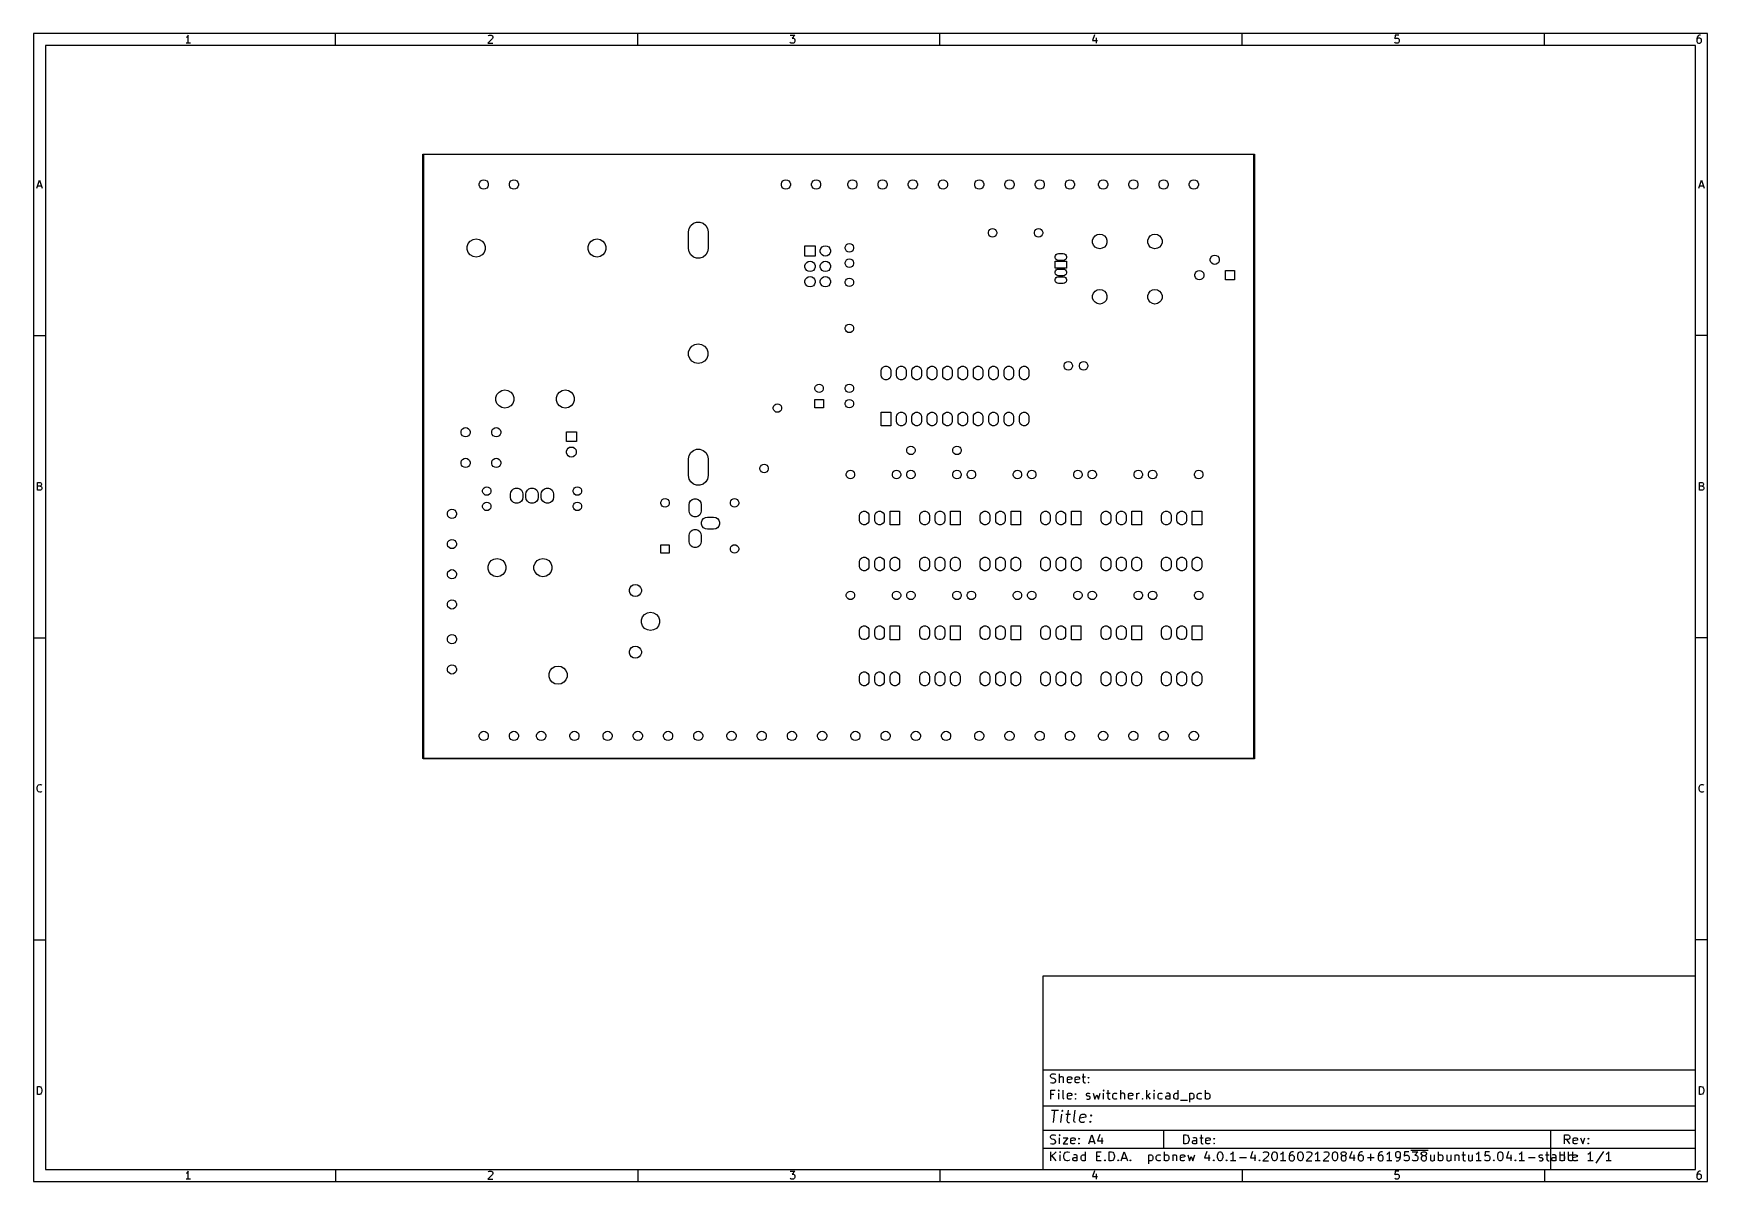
# Model space of a CAD drawing. Extents: x 10 to 287, y -200 to -10.
import ezdxf

# ---------------------------------------------------------------- set-up
doc = ezdxf.new("R2010")
doc.units = 0
doc.header["$MEASUREMENT"] = 0
doc.layers.add('BLACK', color=7, linetype='CONTINUOUS')

msp = doc.modelspace()

# ---------------------------------------------------------------- linework, layer by layer
at = {"layer": 'Black'}
for p, q in [((10, -10), (10, -200.007)), ((287.002, -10), (10, -10)), ((35.3714, -10.5976), (35.2476, -10.6595)), ((35.4952, -10.4738), (35.3714, -10.5976)), ((35.619, -10.2881), (35.4952, -10.4738)), ((35.619, -11.5881), (35.619, -10.2881)), ((60, -12), (60, -10)), ((85.9286, -10.8452), (85.1857, -11.5881)), ((85.2476, -10.4119), (85.3095, -10.35)), ((85.3095, -10.35), (85.4333, -10.2881)), ((85.4333, -10.2881), (85.7429, -10.2881)), ((85.7429, -10.2881), (85.8667, -10.35)), ((85.8667, -10.35), (85.9286, -10.4119)), ((85.9286, -10.4119), (85.9905, -10.5357)), ((85.9905, -10.6595), (85.9286, -10.8452)), ((85.9905, -10.5357), (85.9905, -10.6595)), ((110, -12), (110, -10)), ((135.186, -10.2881), (135.99, -10.2881)), ((135.99, -10.2881), (135.557, -10.7833)), ((135.557, -10.7833), (135.743, -10.7833)), ((135.743, -10.7833), (135.867, -10.8452)), ((135.867, -10.8452), (135.929, -10.9071)), ((135.929, -10.9071), (135.99, -11.031)), ((135.99, -11.031), (135.99, -11.3405)), ((160, -12), (160, -10)), ((185.557, -10.2262), (185.248, -11.1548)), ((185.867, -10.7214), (185.867, -11.5881)), ((210, -12), (210, -10)), ((235.31, -10.2881), (235.248, -10.9071)), ((235.248, -10.9071), (235.31, -10.8452)), ((235.929, -10.2881), (235.31, -10.2881)), ((235.31, -10.8452), (235.433, -10.7833)), ((235.433, -10.7833), (235.743, -10.7833)), ((235.743, -10.7833), (235.867, -10.8452)), ((235.867, -10.8452), (235.929, -10.9071)), ((235.929, -10.9071), (235.99, -11.031)), ((235.99, -11.031), (235.99, -11.3405)), ((260, -12), (260, -10)), ((285.31, -10.5976), (285.248, -10.8452)), ((285.248, -10.8452), (285.248, -11.3405)), ((285.31, -10.9071), (285.248, -11.031)), ((285.433, -10.4119), (285.31, -10.5976)), ((285.371, -10.8452), (285.31, -10.9071)), ((285.495, -10.7833), (285.371, -10.8452)), ((285.495, -10.35), (285.433, -10.4119)), ((285.619, -10.2881), (285.495, -10.35)), ((285.743, -10.7833), (285.495, -10.7833)), ((285.867, -10.2881), (285.619, -10.2881)), ((285.867, -10.8452), (285.743, -10.7833)), ((285.929, -10.9071), (285.867, -10.8452)), ((285.99, -11.031), (285.929, -10.9071)), ((285.99, -11.3405), (285.99, -11.031)), ((287.002, -200.007), (287.002, -10)), ((12, -12), (12, -198.007)), ((285.002, -12), (12, -12)), ((35.9905, -11.5881), (35.2476, -11.5881)), ((85.1857, -11.5881), (85.9905, -11.5881)), ((135.248, -11.5262), (135.186, -11.4643)), ((135.371, -11.5881), (135.248, -11.5262)), ((135.743, -11.5881), (135.371, -11.5881)), ((135.867, -11.5262), (135.743, -11.5881)), ((135.929, -11.4643), (135.867, -11.5262)), ((135.99, -11.3405), (135.929, -11.4643)), ((185.248, -11.1548), (186.052, -11.1548)), ((235.31, -11.5262), (235.248, -11.4643)), ((235.433, -11.5881), (235.31, -11.5262)), ((235.743, -11.5881), (235.433, -11.5881)), ((235.867, -11.5262), (235.743, -11.5881)), ((235.929, -11.4643), (235.867, -11.5262)), ((235.99, -11.3405), (235.929, -11.4643)), ((285.002, -198.007), (285.002, -12)), ((285.248, -11.3405), (285.31, -11.4643)), ((285.31, -11.4643), (285.371, -11.5262)), ((285.371, -11.5262), (285.495, -11.5881)), ((285.495, -11.5881), (285.743, -11.5881)), ((285.743, -11.5881), (285.867, -11.5262)), ((285.867, -11.5262), (285.929, -11.4643)), ((285.929, -11.4643), (285.99, -11.3405)), ((74.45, -30), (74.4508, -29.9957)), ((74.45, -130), (74.45, -30)), ((74.4508, -29.9913), (74.4523, -29.9872)), ((74.4508, -29.9957), (74.4508, -29.9913)), ((74.4523, -29.9872), (74.453, -29.9829)), ((74.453, -29.9829), (74.4552, -29.9791)), ((74.4552, -29.9791), (74.4567, -29.975)), ((74.4567, -29.975), (74.4595, -29.9716)), ((74.4595, -29.9716), (74.4617, -29.9679)), ((74.4617, -29.9679), (74.465, -29.965)), ((74.465, -29.965), (74.4679, -29.9617)), ((74.4679, -29.9617), (74.4716, -29.9595)), ((74.4716, -29.9595), (74.475, -29.9567)), ((74.475, -29.9567), (74.4791, -29.9552)), ((74.4791, -29.9552), (74.4829, -29.953)), ((74.4829, -29.953), (74.4872, -29.9523)), ((74.4872, -29.9523), (74.4913, -29.9508)), ((74.4913, -29.9508), (74.4957, -29.9508)), ((74.4957, -29.9508), (74.5, -29.95)), ((74.5, -29.95), (212, -29.95)), ((74.55, -30.05), (74.55, -129.95)), ((211.95, -30.05), (74.55, -30.05)), ((211.95, -129.95), (211.95, -30.05)), ((212, -29.95), (212.004, -29.9508)), ((212.004, -29.9508), (212.009, -29.9508)), ((212.009, -29.9508), (212.013, -29.9523)), ((212.013, -29.9523), (212.017, -29.953)), ((212.017, -29.953), (212.021, -29.9552)), ((212.021, -29.9552), (212.025, -29.9567)), ((212.025, -29.9567), (212.028, -29.9595)), ((212.028, -29.9595), (212.032, -29.9617)), ((212.032, -29.9617), (212.035, -29.965)), ((212.035, -29.965), (212.038, -29.9679)), ((212.038, -29.9679), (212.04, -29.9716)), ((212.04, -29.9716), (212.043, -29.975)), ((212.043, -29.975), (212.045, -29.9791)), ((212.045, -29.9791), (212.047, -29.9829)), ((212.047, -29.9829), (212.048, -29.9872)), ((212.048, -29.9872), (212.049, -29.9913)), ((212.049, -29.9913), (212.049, -29.9957)), ((212.049, -29.9957), (212.05, -30)), ((212.05, -30), (212.05, -130)), ((10.5667, -35.5881), (11, -34.2881)), ((10.6905, -35.2167), (11.3095, -35.2167)), ((11, -34.2881), (11.4333, -35.5881)), ((83.7467, -34.8672), (83.8376, -34.6175)), ((83.7467, -35.1328), (83.7467, -34.8672)), ((83.8376, -35.3825), (83.7467, -35.1328)), ((83.8376, -34.6175), (84.0083, -34.414)), ((84.0083, -35.586), (83.8376, -35.3825)), ((84.0083, -34.414), (84.2384, -34.2812)), ((84.2384, -35.7188), (84.0083, -35.586)), ((84.2384, -34.2812), (84.5, -34.2351)), ((84.5, -35.7649), (84.2384, -35.7188)), ((84.5, -34.2351), (84.7616, -34.2812)), ((84.7616, -35.7188), (84.5, -35.7649)), ((84.7616, -34.2812), (84.9917, -34.414)), ((84.9917, -35.586), (84.7616, -35.7188)), ((84.9917, -34.414), (85.1624, -34.6175)), ((85.1624, -35.3825), (84.9917, -35.586)), ((85.1624, -34.6175), (85.2533, -34.8672)), ((85.2533, -35.1328), (85.1624, -35.3825)), ((85.2533, -34.8672), (85.2533, -35.1328)), ((88.7467, -34.8672), (88.8376, -34.6175)), ((88.7467, -35.1328), (88.7467, -34.8672)), ((88.8376, -35.3825), (88.7467, -35.1328)), ((88.8376, -34.6175), (89.0083, -34.414)), ((89.0083, -35.586), (88.8376, -35.3825)), ((89.0083, -34.414), (89.2384, -34.2812)), ((89.2384, -35.7188), (89.0083, -35.586)), ((89.2384, -34.2812), (89.5, -34.2351)), ((89.5, -35.7649), (89.2384, -35.7188)), ((89.5, -34.2351), (89.7616, -34.2812)), ((89.7616, -35.7188), (89.5, -35.7649)), ((89.7616, -34.2812), (89.9917, -34.414)), ((89.9917, -35.586), (89.7616, -35.7188)), ((89.9917, -34.414), (90.1624, -34.6175)), ((90.1624, -35.3825), (89.9917, -35.586)), ((90.1624, -34.6175), (90.2533, -34.8672)), ((90.2533, -35.1328), (90.1624, -35.3825)), ((90.2533, -34.8672), (90.2533, -35.1328)), ((133.747, -34.8672), (133.838, -34.6175)), ((133.747, -35.1328), (133.747, -34.8672)), ((133.838, -35.3825), (133.747, -35.1328)), ((133.838, -34.6175), (134.008, -34.414)), ((134.008, -35.586), (133.838, -35.3825)), ((134.008, -34.414), (134.238, -34.2812)), ((134.238, -35.7188), (134.008, -35.586)), ((134.238, -34.2812), (134.5, -34.2351)), ((134.5, -35.7649), (134.238, -35.7188)), ((134.5, -34.2351), (134.762, -34.2812)), ((134.762, -35.7188), (134.5, -35.7649)), ((134.762, -34.2812), (134.992, -34.414)), ((134.992, -35.586), (134.762, -35.7188)), ((134.992, -34.414), (135.162, -34.6175)), ((135.162, -35.3825), (134.992, -35.586)), ((135.162, -34.6175), (135.253, -34.8672)), ((135.253, -35.1328), (135.162, -35.3825)), ((135.253, -34.8672), (135.253, -35.1328)), ((138.747, -34.8672), (138.838, -34.6175)), ((138.747, -35.1328), (138.747, -34.8672)), ((138.838, -35.3825), (138.747, -35.1328)), ((138.838, -34.6175), (139.008, -34.414)), ((139.008, -35.586), (138.838, -35.3825)), ((139.008, -34.414), (139.238, -34.2812)), ((139.238, -35.7188), (139.008, -35.586)), ((139.238, -34.2812), (139.5, -34.2351)), ((139.5, -35.7649), (139.238, -35.7188)), ((139.5, -34.2351), (139.762, -34.2812)), ((139.762, -35.7188), (139.5, -35.7649)), ((139.762, -34.2812), (139.992, -34.414)), ((139.992, -35.586), (139.762, -35.7188)), ((139.992, -34.414), (140.162, -34.6175)), ((140.162, -35.3825), (139.992, -35.586)), ((140.162, -34.6175), (140.253, -34.8672)), ((140.253, -35.1328), (140.162, -35.3825)), ((140.253, -34.8672), (140.253, -35.1328)), ((144.747, -34.8672), (144.838, -34.6175)), ((144.747, -35.1328), (144.747, -34.8672)), ((144.838, -35.3825), (144.747, -35.1328)), ((144.838, -34.6175), (145.008, -34.414)), ((145.008, -35.586), (144.838, -35.3825)), ((145.008, -34.414), (145.238, -34.2812)), ((145.238, -35.7188), (145.008, -35.586)), ((145.238, -34.2812), (145.5, -34.2351)), ((145.5, -35.7649), (145.238, -35.7188)), ((145.5, -34.2351), (145.762, -34.2812)), ((145.762, -35.7188), (145.5, -35.7649)), ((145.762, -34.2812), (145.992, -34.414)), ((145.992, -35.586), (145.762, -35.7188)), ((145.992, -34.414), (146.162, -34.6175)), ((146.162, -35.3825), (145.992, -35.586)), ((146.162, -34.6175), (146.253, -34.8672)), ((146.253, -35.1328), (146.162, -35.3825)), ((146.253, -34.8672), (146.253, -35.1328)), ((149.747, -34.8672), (149.838, -34.6175)), ((149.747, -35.1328), (149.747, -34.8672)), ((149.838, -35.3825), (149.747, -35.1328)), ((149.838, -34.6175), (150.008, -34.414)), ((150.008, -35.586), (149.838, -35.3825)), ((150.008, -34.414), (150.238, -34.2812)), ((150.238, -35.7188), (150.008, -35.586)), ((150.238, -34.2812), (150.5, -34.2351)), ((150.5, -35.7649), (150.238, -35.7188)), ((150.5, -34.2351), (150.762, -34.2812)), ((150.762, -35.7188), (150.5, -35.7649)), ((150.762, -34.2812), (150.992, -34.414)), ((150.992, -35.586), (150.762, -35.7188)), ((150.992, -34.414), (151.162, -34.6175)), ((151.162, -35.3825), (150.992, -35.586)), ((151.162, -34.6175), (151.253, -34.8672)), ((151.253, -35.1328), (151.162, -35.3825)), ((151.253, -34.8672), (151.253, -35.1328)), ((154.747, -34.8672), (154.838, -34.6175)), ((154.747, -35.1328), (154.747, -34.8672)), ((154.838, -35.3825), (154.747, -35.1328)), ((154.838, -34.6175), (155.008, -34.414)), ((155.008, -35.586), (154.838, -35.3825)), ((155.008, -34.414), (155.238, -34.2812)), ((155.238, -35.7188), (155.008, -35.586)), ((155.238, -34.2812), (155.5, -34.2351)), ((155.5, -35.7649), (155.238, -35.7188)), ((155.5, -34.2351), (155.762, -34.2812)), ((155.762, -35.7188), (155.5, -35.7649)), ((155.762, -34.2812), (155.992, -34.414)), ((155.992, -35.586), (155.762, -35.7188)), ((155.992, -34.414), (156.162, -34.6175)), ((156.162, -35.3825), (155.992, -35.586)), ((156.162, -34.6175), (156.253, -34.8672)), ((156.253, -35.1328), (156.162, -35.3825)), ((156.253, -34.8672), (156.253, -35.1328)), ((159.747, -34.8672), (159.838, -34.6175)), ((159.747, -35.1328), (159.747, -34.8672)), ((159.838, -35.3825), (159.747, -35.1328)), ((159.838, -34.6175), (160.008, -34.414)), ((160.008, -35.586), (159.838, -35.3825)), ((160.008, -34.414), (160.238, -34.2812)), ((160.238, -35.7188), (160.008, -35.586)), ((160.238, -34.2812), (160.5, -34.2351)), ((160.5, -35.7649), (160.238, -35.7188)), ((160.5, -34.2351), (160.762, -34.2812)), ((160.762, -35.7188), (160.5, -35.7649)), ((160.762, -34.2812), (160.992, -34.414)), ((160.992, -35.586), (160.762, -35.7188)), ((160.992, -34.414), (161.162, -34.6175)), ((161.162, -35.3825), (160.992, -35.586)), ((161.162, -34.6175), (161.253, -34.8672)), ((161.253, -35.1328), (161.162, -35.3825)), ((161.253, -34.8672), (161.253, -35.1328)), ((165.747, -34.8672), (165.838, -34.6175)), ((165.747, -35.1328), (165.747, -34.8672)), ((165.838, -35.3825), (165.747, -35.1328)), ((165.838, -34.6175), (166.008, -34.414)), ((166.008, -35.586), (165.838, -35.3825)), ((166.008, -34.414), (166.238, -34.2812)), ((166.238, -35.7188), (166.008, -35.586)), ((166.238, -34.2812), (166.5, -34.2351)), ((166.5, -35.7649), (166.238, -35.7188)), ((166.5, -34.2351), (166.762, -34.2812)), ((166.762, -35.7188), (166.5, -35.7649)), ((166.762, -34.2812), (166.992, -34.414)), ((166.992, -35.586), (166.762, -35.7188)), ((166.992, -34.414), (167.162, -34.6175)), ((167.162, -35.3825), (166.992, -35.586)), ((167.162, -34.6175), (167.253, -34.8672)), ((167.253, -35.1328), (167.162, -35.3825)), ((167.253, -34.8672), (167.253, -35.1328)), ((170.747, -34.8672), (170.838, -34.6175)), ((170.747, -35.1328), (170.747, -34.8672)), ((170.838, -35.3825), (170.747, -35.1328)), ((170.838, -34.6175), (171.008, -34.414)), ((171.008, -35.586), (170.838, -35.3825)), ((171.008, -34.414), (171.238, -34.2812)), ((171.238, -35.7188), (171.008, -35.586)), ((171.238, -34.2812), (171.5, -34.2351)), ((171.5, -35.7649), (171.238, -35.7188)), ((171.5, -34.2351), (171.762, -34.2812)), ((171.762, -35.7188), (171.5, -35.7649)), ((171.762, -34.2812), (171.992, -34.414)), ((171.992, -35.586), (171.762, -35.7188)), ((171.992, -34.414), (172.162, -34.6175)), ((172.162, -35.3825), (171.992, -35.586)), ((172.162, -34.6175), (172.253, -34.8672)), ((172.253, -35.1328), (172.162, -35.3825)), ((172.253, -34.8672), (172.253, -35.1328)), ((175.747, -34.8672), (175.838, -34.6175)), ((175.747, -35.1328), (175.747, -34.8672)), ((175.838, -35.3825), (175.747, -35.1328)), ((175.838, -34.6175), (176.008, -34.414)), ((176.008, -35.586), (175.838, -35.3825)), ((176.008, -34.414), (176.238, -34.2812)), ((176.238, -35.7188), (176.008, -35.586)), ((176.238, -34.2812), (176.5, -34.2351)), ((176.5, -35.7649), (176.238, -35.7188)), ((176.5, -34.2351), (176.762, -34.2812)), ((176.762, -35.7188), (176.5, -35.7649)), ((176.762, -34.2812), (176.992, -34.414)), ((176.992, -35.586), (176.762, -35.7188)), ((176.992, -34.414), (177.162, -34.6175)), ((177.162, -35.3825), (176.992, -35.586)), ((177.162, -34.6175), (177.253, -34.8672)), ((177.253, -35.1328), (177.162, -35.3825)), ((177.253, -34.8672), (177.253, -35.1328)), ((180.747, -34.8672), (180.838, -34.6175)), ((180.747, -35.1328), (180.747, -34.8672)), ((180.838, -35.3825), (180.747, -35.1328)), ((180.838, -34.6175), (181.008, -34.414)), ((181.008, -35.586), (180.838, -35.3825)), ((181.008, -34.414), (181.238, -34.2812)), ((181.238, -35.7188), (181.008, -35.586)), ((181.238, -34.2812), (181.5, -34.2351)), ((181.5, -35.7649), (181.238, -35.7188)), ((181.5, -34.2351), (181.762, -34.2812)), ((181.762, -35.7188), (181.5, -35.7649)), ((181.762, -34.2812), (181.992, -34.414)), ((181.992, -35.586), (181.762, -35.7188)), ((181.992, -34.414), (182.162, -34.6175)), ((182.162, -35.3825), (181.992, -35.586)), ((182.162, -34.6175), (182.253, -34.8672)), ((182.253, -35.1328), (182.162, -35.3825)), ((182.253, -34.8672), (182.253, -35.1328)), ((186.247, -34.8672), (186.338, -34.6175)), ((186.247, -35.1328), (186.247, -34.8672)), ((186.338, -35.3825), (186.247, -35.1328)), ((186.338, -34.6175), (186.508, -34.414)), ((186.508, -35.586), (186.338, -35.3825)), ((186.508, -34.414), (186.738, -34.2812)), ((186.738, -35.7188), (186.508, -35.586)), ((186.738, -34.2812), (187, -34.2351)), ((187, -35.7649), (186.738, -35.7188)), ((187, -34.2351), (187.262, -34.2812)), ((187.262, -35.7188), (187, -35.7649)), ((187.262, -34.2812), (187.492, -34.414)), ((187.492, -35.586), (187.262, -35.7188)), ((187.492, -34.414), (187.662, -34.6175)), ((187.662, -35.3825), (187.492, -35.586)), ((187.662, -34.6175), (187.753, -34.8672)), ((187.753, -35.1328), (187.662, -35.3825)), ((187.753, -34.8672), (187.753, -35.1328)), ((191.247, -34.8672), (191.338, -34.6175)), ((191.247, -35.1328), (191.247, -34.8672)), ((191.338, -35.3825), (191.247, -35.1328)), ((191.338, -34.6175), (191.508, -34.414)), ((191.508, -35.586), (191.338, -35.3825)), ((191.508, -34.414), (191.738, -34.2812)), ((191.738, -35.7188), (191.508, -35.586)), ((191.738, -34.2812), (192, -34.2351)), ((192, -35.7649), (191.738, -35.7188)), ((192, -34.2351), (192.262, -34.2812)), ((192.262, -35.7188), (192, -35.7649)), ((192.262, -34.2812), (192.492, -34.414)), ((192.492, -35.586), (192.262, -35.7188)), ((192.492, -34.414), (192.662, -34.6175)), ((192.662, -35.3825), (192.492, -35.586)), ((192.662, -34.6175), (192.753, -34.8672)), ((192.753, -35.1328), (192.662, -35.3825)), ((192.753, -34.8672), (192.753, -35.1328)), ((196.247, -34.8672), (196.338, -34.6175)), ((196.247, -35.1328), (196.247, -34.8672)), ((196.338, -35.3825), (196.247, -35.1328)), ((196.338, -34.6175), (196.508, -34.414)), ((196.508, -35.586), (196.338, -35.3825)), ((196.508, -34.414), (196.738, -34.2812)), ((196.738, -35.7188), (196.508, -35.586)), ((196.738, -34.2812), (197, -34.2351)), ((197, -35.7649), (196.738, -35.7188)), ((197, -34.2351), (197.262, -34.2812)), ((197.262, -35.7188), (197, -35.7649)), ((197.262, -34.2812), (197.492, -34.414)), ((197.492, -35.586), (197.262, -35.7188)), ((197.492, -34.414), (197.662, -34.6175)), ((197.662, -35.3825), (197.492, -35.586)), ((197.662, -34.6175), (197.753, -34.8672)), ((197.753, -35.1328), (197.662, -35.3825)), ((197.753, -34.8672), (197.753, -35.1328)), ((201.247, -34.8672), (201.338, -34.6175)), ((201.247, -35.1328), (201.247, -34.8672)), ((201.338, -35.3825), (201.247, -35.1328)), ((201.338, -34.6175), (201.508, -34.414)), ((201.508, -35.586), (201.338, -35.3825)), ((201.508, -34.414), (201.738, -34.2812)), ((201.738, -35.7188), (201.508, -35.586)), ((201.738, -34.2812), (202, -34.2351)), ((202, -35.7649), (201.738, -35.7188)), ((202, -34.2351), (202.262, -34.2812)), ((202.262, -35.7188), (202, -35.7649)), ((202.262, -34.2812), (202.492, -34.414)), ((202.492, -35.586), (202.262, -35.7188)), ((202.492, -34.414), (202.662, -34.6175)), ((202.662, -35.3825), (202.492, -35.586)), ((202.662, -34.6175), (202.753, -34.8672)), ((202.753, -35.1328), (202.662, -35.3825)), ((202.753, -34.8672), (202.753, -35.1328)), ((285.569, -35.5881), (286.002, -34.2881)), ((285.693, -35.2167), (286.312, -35.2167)), ((286.002, -34.2881), (286.436, -35.5881)), ((118.755, -41.7735), (119.187, -41.4106)), ((119.187, -41.4106), (119.718, -41.2175)), ((119.718, -41.2175), (120.282, -41.2175)), ((120.282, -41.2175), (120.813, -41.4106)), ((120.813, -41.4106), (121.245, -41.7735)), ((82.2821, -44.3465), (82.735, -44.0851)), ((82.735, -44.0851), (83.25, -43.9943)), ((83.25, -43.9943), (83.765, -44.0851)), ((83.765, -44.0851), (84.2179, -44.3465)), ((102.282, -44.3465), (102.735, -44.0851)), ((102.735, -44.0851), (103.25, -43.9943)), ((103.25, -43.9943), (103.765, -44.0851)), ((103.765, -44.0851), (104.218, -44.3465)), ((118.374, -42.8184), (118.472, -42.2624)), ((118.374, -45.5896), (118.374, -42.8184)), ((118.472, -42.2624), (118.755, -41.7735)), ((121.245, -41.7735), (121.528, -42.2624)), ((121.528, -42.2624), (121.626, -42.8184)), ((121.626, -42.8184), (121.626, -45.5896)), ((167.999, -42.8782), (168.083, -42.6494)), ((167.999, -43.1218), (167.999, -42.8782)), ((168.083, -43.3506), (167.999, -43.1218)), ((168.083, -42.6494), (168.239, -42.4629)), ((168.239, -43.5371), (168.083, -43.3506)), ((168.239, -42.4629), (168.45, -42.3411)), ((168.45, -43.6589), (168.239, -43.5371)), ((168.45, -42.3411), (168.69, -42.2988)), ((168.69, -43.7012), (168.45, -43.6589)), ((168.69, -42.2988), (168.93, -42.3411)), ((168.93, -43.6589), (168.69, -43.7012)), ((168.93, -42.3411), (169.141, -42.4629)), ((169.141, -43.5371), (168.93, -43.6589)), ((169.141, -42.4629), (169.297, -42.6494)), ((169.297, -43.3506), (169.141, -43.5371)), ((169.297, -42.6494), (169.381, -42.8782)), ((169.381, -43.1218), (169.297, -43.3506)), ((169.381, -42.8782), (169.381, -43.1218)), ((175.619, -42.8782), (175.703, -42.6494)), ((175.619, -43.1218), (175.619, -42.8782)), ((175.703, -43.3506), (175.619, -43.1218)), ((175.703, -42.6494), (175.859, -42.4629)), ((175.859, -43.5371), (175.703, -43.3506)), ((175.859, -42.4629), (176.07, -42.3411)), ((176.07, -43.6589), (175.859, -43.5371)), ((176.07, -42.3411), (176.31, -42.2988)), ((176.31, -43.7012), (176.07, -43.6589)), ((176.31, -42.2988), (176.55, -42.3411)), ((176.55, -43.6589), (176.31, -43.7012)), ((176.55, -42.3411), (176.761, -42.4629)), ((176.761, -43.5371), (176.55, -43.6589)), ((176.761, -42.4629), (176.917, -42.6494)), ((176.917, -43.3506), (176.761, -43.5371)), ((176.917, -42.6494), (177.001, -42.8782)), ((177.001, -43.1218), (176.917, -43.3506)), ((177.001, -42.8782), (177.001, -43.1218)), ((185.243, -44.219), (185.386, -43.8263)), ((185.243, -44.637), (185.243, -44.219)), ((185.386, -43.8263), (185.654, -43.5061)), ((185.654, -43.5061), (186.016, -43.2971)), ((186.016, -43.2971), (186.428, -43.2245)), ((186.428, -43.2245), (186.84, -43.2971)), ((186.84, -43.2971), (187.202, -43.5061)), ((187.202, -43.5061), (187.47, -43.8263)), ((187.47, -43.8263), (187.613, -44.219)), ((187.613, -44.219), (187.613, -44.637)), ((194.387, -44.219), (194.53, -43.8263)), ((194.387, -44.637), (194.387, -44.219)), ((194.53, -43.8263), (194.798, -43.5061)), ((194.798, -43.5061), (195.16, -43.2971)), ((195.16, -43.2971), (195.572, -43.2245)), ((195.572, -43.2245), (195.984, -43.2971)), ((195.984, -43.2971), (196.346, -43.5061)), ((196.346, -43.5061), (196.614, -43.8263)), ((196.614, -43.8263), (196.757, -44.219)), ((196.757, -44.219), (196.757, -44.637)), ((81.7671, -45.2385), (81.946, -44.7471)), ((81.7671, -45.7615), (81.7671, -45.2385)), ((81.946, -46.2529), (81.7671, -45.7615)), ((81.946, -44.7471), (82.2821, -44.3465)), ((82.2821, -46.6535), (81.946, -46.2529)), ((82.735, -46.9149), (82.2821, -46.6535)), ((83.25, -47.0057), (82.735, -46.9149)), ((83.765, -46.9149), (83.25, -47.0057)), ((84.2179, -46.6535), (83.765, -46.9149)), ((84.2179, -44.3465), (84.554, -44.7471)), ((84.554, -46.2529), (84.2179, -46.6535)), ((84.554, -44.7471), (84.7329, -45.2385)), ((84.7329, -45.7615), (84.554, -46.2529)), ((84.7329, -45.2385), (84.7329, -45.7615)), ((101.767, -45.2385), (101.946, -44.7471)), ((101.767, -45.7615), (101.767, -45.2385)), ((101.946, -46.2529), (101.767, -45.7615)), ((101.946, -44.7471), (102.282, -44.3465)), ((102.282, -46.6535), (101.946, -46.2529)), ((102.735, -46.9149), (102.282, -46.6535)), ((103.25, -47.0057), (102.735, -46.9149)), ((103.765, -46.9149), (103.25, -47.0057)), ((104.218, -46.6535), (103.765, -46.9149)), ((104.218, -44.3465), (104.554, -44.7471)), ((104.554, -46.2529), (104.218, -46.6535)), ((104.554, -44.7471), (104.733, -45.2385)), ((104.733, -45.7615), (104.554, -46.2529)), ((104.733, -45.2385), (104.733, -45.7615)), ((118.472, -46.1456), (118.374, -45.5896)), ((118.755, -46.6345), (118.472, -46.1456)), ((119.187, -46.9974), (118.755, -46.6345)), ((119.718, -47.1905), (119.187, -46.9974)), ((120.813, -46.9974), (120.282, -47.1905)), ((121.245, -46.6345), (120.813, -46.9974)), ((121.528, -46.1456), (121.245, -46.6345)), ((121.626, -45.5896), (121.528, -46.1456)), ((137.636, -46.8636), (137.636, -45.1364)), ((137.636, -45.1364), (139.364, -45.1364)), ((139.364, -46.8636), (137.636, -46.8636)), ((139.364, -45.1364), (139.364, -46.8636)), ((140.186, -45.85), (140.289, -45.5682)), ((140.186, -46.15), (140.186, -45.85)), ((140.289, -46.4318), (140.186, -46.15)), ((140.289, -45.5682), (140.482, -45.3384)), ((140.482, -46.6616), (140.289, -46.4318)), ((140.482, -45.3384), (140.741, -45.1885)), ((140.741, -46.8115), (140.482, -46.6616)), ((140.741, -45.1885), (141.037, -45.1364)), ((141.037, -46.8636), (140.741, -46.8115)), ((141.037, -45.1364), (141.043, -45.1364)), ((141.043, -46.8636), (141.037, -46.8636)), ((141.043, -45.1364), (141.339, -45.1885)), ((141.339, -46.8115), (141.043, -46.8636)), ((141.339, -45.1885), (141.598, -45.3384)), ((141.598, -46.6616), (141.339, -46.8115)), ((141.598, -45.3384), (141.791, -45.5682)), ((141.791, -46.4318), (141.598, -46.6616)), ((141.791, -45.5682), (141.894, -45.85)), ((141.894, -46.15), (141.791, -46.4318)), ((141.894, -45.85), (141.894, -46.15)), ((144.309, -45.3582), (144.393, -45.1294)), ((144.309, -45.6018), (144.309, -45.3582)), ((144.393, -45.8306), (144.309, -45.6018)), ((144.393, -45.1294), (144.549, -44.9429)), ((144.549, -46.0171), (144.393, -45.8306)), ((144.549, -44.9429), (144.76, -44.8211)), ((144.76, -46.1389), (144.549, -46.0171)), ((144.76, -44.8211), (145, -44.7788)), ((145, -46.1812), (144.76, -46.1389)), ((145, -44.7788), (145.24, -44.8211)), ((145.24, -46.1389), (145, -46.1812)), ((145.24, -44.8211), (145.451, -44.9429)), ((145.451, -46.0171), (145.24, -46.1389)), ((145.451, -44.9429), (145.607, -45.1294)), ((145.607, -45.8306), (145.451, -46.0171)), ((145.607, -45.1294), (145.691, -45.3582)), ((145.691, -45.6018), (145.607, -45.8306)), ((145.691, -45.3582), (145.691, -45.6018)), ((179.052, -46.903), (179.119, -46.7206)), ((179.052, -47.097), (179.052, -46.903)), ((179.119, -46.7206), (179.243, -46.5719)), ((179.243, -46.5719), (179.412, -46.4749)), ((179.412, -46.4749), (179.603, -46.4412)), ((179.603, -46.4412), (180.397, -46.4412)), ((180.397, -46.4412), (180.588, -46.4749)), ((180.588, -46.4749), (180.757, -46.5719)), ((180.757, -46.5719), (180.881, -46.7206)), ((180.881, -46.7206), (180.948, -46.903)), ((180.948, -46.903), (180.948, -47.097)), ((185.386, -45.0297), (185.243, -44.637)), ((185.654, -45.3499), (185.386, -45.0297)), ((186.016, -45.5589), (185.654, -45.3499)), ((186.428, -45.6315), (186.016, -45.5589)), ((186.84, -45.5589), (186.428, -45.6315)), ((187.202, -45.3499), (186.84, -45.5589)), ((187.47, -45.0297), (187.202, -45.3499)), ((187.613, -44.637), (187.47, -45.0297)), ((194.53, -45.0297), (194.387, -44.637)), ((194.798, -45.3499), (194.53, -45.0297)), ((195.16, -45.5589), (194.798, -45.3499)), ((195.572, -45.6315), (195.16, -45.5589)), ((195.984, -45.5589), (195.572, -45.6315)), ((196.346, -45.3499), (195.984, -45.5589)), ((196.614, -45.0297), (196.346, -45.3499)), ((196.757, -44.637), (196.614, -45.0297)), ((204.714, -47.3284), (204.804, -47.0811)), ((204.804, -47.0811), (204.973, -46.8794)), ((204.973, -46.8794), (205.201, -46.7478)), ((205.201, -46.7478), (205.46, -46.7021)), ((205.46, -46.7021), (205.719, -46.7478)), ((205.719, -46.7478), (205.947, -46.8794)), ((205.947, -46.8794), (206.116, -47.0811)), ((206.116, -47.0811), (206.206, -47.3284)), ((120.282, -47.1905), (119.718, -47.1905)), ((137.646, -48.39), (137.749, -48.1082)), ((137.646, -48.69), (137.646, -48.39)), ((137.749, -48.9718), (137.646, -48.69)), ((137.749, -48.1082), (137.942, -47.8784)), ((137.942, -49.2016), (137.749, -48.9718)), ((137.942, -47.8784), (138.201, -47.7285)), ((138.201, -49.3515), (137.942, -49.2016)), ((138.201, -47.7285), (138.497, -47.6764)), ((138.497, -49.4036), (138.201, -49.3515)), ((138.497, -47.6764), (138.503, -47.6764)), ((138.503, -49.4036), (138.497, -49.4036)), ((138.503, -47.6764), (138.799, -47.7285)), ((138.799, -49.3515), (138.503, -49.4036)), ((138.799, -47.7285), (139.058, -47.8784)), ((139.058, -49.2016), (138.799, -49.3515)), ((139.058, -47.8784), (139.251, -48.1082)), ((139.251, -48.9718), (139.058, -49.2016)), ((139.251, -48.1082), (139.354, -48.39)), ((139.354, -48.69), (139.251, -48.9718)), ((139.354, -48.39), (139.354, -48.69)), ((140.186, -48.39), (140.289, -48.1082)), ((140.186, -48.69), (140.186, -48.39)), ((140.289, -48.9718), (140.186, -48.69)), ((140.289, -48.1082), (140.482, -47.8784)), ((140.482, -49.2016), (140.289, -48.9718)), ((140.482, -47.8784), (140.741, -47.7285)), ((140.741, -49.3515), (140.482, -49.2016)), ((140.741, -47.7285), (141.037, -47.6764)), ((141.037, -49.4036), (140.741, -49.3515)), ((141.037, -47.6764), (141.043, -47.6764)), ((141.043, -49.4036), (141.037, -49.4036)), ((141.043, -47.6764), (141.339, -47.7285)), ((141.339, -49.3515), (141.043, -49.4036)), ((141.339, -47.7285), (141.598, -47.8784)), ((141.598, -49.2016), (141.339, -49.3515)), ((141.598, -47.8784), (141.791, -48.1082)), ((141.791, -48.9718), (141.598, -49.2016)), ((141.791, -48.1082), (141.894, -48.39)), ((141.894, -48.69), (141.791, -48.9718)), ((141.894, -48.39), (141.894, -48.69)), ((144.309, -47.8982), (144.393, -47.6694)), ((144.309, -48.1418), (144.309, -47.8982)), ((144.393, -48.3706), (144.309, -48.1418)), ((144.393, -47.6694), (144.549, -47.4829)), ((144.549, -48.5571), (144.393, -48.3706)), ((144.549, -47.4829), (144.76, -47.3611)), ((144.76, -48.6789), (144.549, -48.5571)), ((144.76, -47.3611), (145, -47.3188)), ((145, -48.7212), (144.76, -48.6789)), ((145, -47.3188), (145.24, -47.3611)), ((145.24, -48.6789), (145, -48.7212)), ((145.24, -47.3611), (145.451, -47.4829)), ((145.451, -48.5571), (145.24, -48.6789)), ((145.451, -47.4829), (145.607, -47.6694)), ((145.607, -48.3706), (145.451, -48.5571)), ((145.607, -47.6694), (145.691, -47.8982)), ((145.691, -48.1418), (145.607, -48.3706)), ((145.691, -47.8982), (145.691, -48.1418)), ((179.047, -48.8288), (179.047, -47.7112)), ((179.047, -47.7112), (180.952, -47.7112)), ((180.952, -48.8288), (179.047, -48.8288)), ((179.119, -47.2794), (179.052, -47.097)), ((179.052, -49.443), (179.119, -49.2606)), ((179.052, -49.637), (179.052, -49.443)), ((179.119, -49.8194), (179.052, -49.637)), ((179.243, -47.4281), (179.119, -47.2794)), ((179.119, -49.2606), (179.243, -49.1119)), ((179.243, -49.9681), (179.119, -49.8194)), ((179.412, -47.5251), (179.243, -47.4281)), ((179.243, -49.1119), (179.412, -49.0149)), ((179.603, -47.5588), (179.412, -47.5251)), ((179.412, -49.0149), (179.603, -48.9812)), ((180.397, -47.5588), (179.603, -47.5588)), ((179.603, -48.9812), (180.397, -48.9812)), ((180.588, -47.5251), (180.397, -47.5588)), ((180.397, -48.9812), (180.588, -49.0149)), ((180.757, -47.4281), (180.588, -47.5251)), ((180.588, -49.0149), (180.757, -49.1119)), ((180.881, -47.2794), (180.757, -47.4281)), ((180.757, -49.1119), (180.881, -49.2606)), ((180.881, -49.8194), (180.757, -49.9681)), ((180.948, -47.097), (180.881, -47.2794)), ((180.881, -49.2606), (180.948, -49.443)), ((180.948, -49.637), (180.881, -49.8194)), ((180.948, -49.443), (180.948, -49.637)), ((180.952, -47.7112), (180.952, -48.8288)), ((202.174, -49.8684), (202.264, -49.6211)), ((202.264, -49.6211), (202.433, -49.4194)), ((202.433, -49.4194), (202.661, -49.2878)), ((202.661, -49.2878), (202.92, -49.2421)), ((202.92, -49.2421), (203.179, -49.2878)), ((203.179, -49.2878), (203.407, -49.4194)), ((203.407, -49.4194), (203.576, -49.6211)), ((203.576, -49.6211), (203.666, -49.8684)), ((204.714, -47.5916), (204.714, -47.3284)), ((204.804, -47.8389), (204.714, -47.5916)), ((204.973, -48.0406), (204.804, -47.8389)), ((205.201, -48.1722), (204.973, -48.0406)), ((205.46, -48.2179), (205.201, -48.1722)), ((205.719, -48.1722), (205.46, -48.2179)), ((205.947, -48.0406), (205.719, -48.1722)), ((206.116, -47.8389), (205.947, -48.0406)), ((206.206, -47.5916), (206.116, -47.8389)), ((206.206, -47.3284), (206.206, -47.5916)), ((207.245, -50.755), (207.245, -49.245)), ((207.245, -49.245), (208.755, -49.245)), ((208.755, -49.245), (208.755, -50.755)), ((137.646, -50.93), (137.749, -50.6482)), ((137.646, -51.23), (137.646, -50.93)), ((137.749, -51.5118), (137.646, -51.23)), ((137.749, -50.6482), (137.942, -50.4184)), ((137.942, -51.7416), (137.749, -51.5118)), ((137.942, -50.4184), (138.201, -50.2685)), ((138.201, -51.8915), (137.942, -51.7416)), ((138.201, -50.2685), (138.497, -50.2164)), ((138.497, -51.9436), (138.201, -51.8915)), ((138.497, -50.2164), (138.503, -50.2164)), ((138.503, -51.9436), (138.497, -51.9436)), ((138.503, -50.2164), (138.799, -50.2685)), ((138.799, -51.8915), (138.503, -51.9436)), ((138.799, -50.2685), (139.058, -50.4184)), ((139.058, -51.7416), (138.799, -51.8915)), ((139.058, -50.4184), (139.251, -50.6482)), ((139.251, -51.5118), (139.058, -51.7416)), ((139.251, -50.6482), (139.354, -50.93)), ((139.354, -51.23), (139.251, -51.5118)), ((139.354, -50.93), (139.354, -51.23)), ((140.186, -50.93), (140.289, -50.6482)), ((140.186, -51.23), (140.186, -50.93)), ((140.289, -51.5118), (140.186, -51.23)), ((140.289, -50.6482), (140.482, -50.4184)), ((140.482, -51.7416), (140.289, -51.5118)), ((140.482, -50.4184), (140.741, -50.2685)), ((140.741, -51.8915), (140.482, -51.7416)), ((140.741, -50.2685), (141.037, -50.2164)), ((141.037, -51.9436), (140.741, -51.8915)), ((141.037, -50.2164), (141.043, -50.2164)), ((141.043, -51.9436), (141.037, -51.9436)), ((141.043, -50.2164), (141.339, -50.2685)), ((141.339, -51.8915), (141.043, -51.9436)), ((141.339, -50.2685), (141.598, -50.4184)), ((141.598, -51.7416), (141.339, -51.8915)), ((141.598, -50.4184), (141.791, -50.6482)), ((141.791, -51.5118), (141.598, -51.7416)), ((141.791, -50.6482), (141.894, -50.93)), ((141.894, -51.23), (141.791, -51.5118)), ((141.894, -50.93), (141.894, -51.23)), ((144.309, -51.0682), (144.393, -50.8394)), ((144.309, -51.3118), (144.309, -51.0682)), ((144.393, -51.5406), (144.309, -51.3118)), ((144.393, -50.8394), (144.549, -50.6529)), ((144.549, -51.7271), (144.393, -51.5406)), ((144.549, -50.6529), (144.76, -50.5311)), ((144.76, -51.8489), (144.549, -51.7271)), ((144.76, -50.5311), (145, -50.4888)), ((145, -51.8912), (144.76, -51.8489)), ((145, -50.4888), (145.24, -50.5311)), ((145.24, -51.8489), (145, -51.8912)), ((145.24, -50.5311), (145.451, -50.6529)), ((145.451, -51.7271), (145.24, -51.8489)), ((145.451, -50.6529), (145.607, -50.8394)), ((145.607, -51.5406), (145.451, -51.7271)), ((145.607, -50.8394), (145.691, -51.0682)), ((145.691, -51.3118), (145.607, -51.5406)), ((145.691, -51.0682), (145.691, -51.3118)), ((179.052, -50.713), (179.119, -50.5306)), ((179.052, -50.907), (179.052, -50.713)), ((179.119, -51.0894), (179.052, -50.907)), ((179.119, -50.5306), (179.243, -50.3819)), ((179.243, -51.2381), (179.119, -51.0894)), ((179.412, -50.0651), (179.243, -49.9681)), ((179.243, -50.3819), (179.412, -50.2849)), ((179.412, -51.3351), (179.243, -51.2381)), ((179.603, -50.0988), (179.412, -50.0651)), ((179.412, -50.2849), (179.603, -50.2512)), ((179.603, -51.3688), (179.412, -51.3351)), ((180.397, -50.0988), (179.603, -50.0988)), ((179.603, -50.2512), (180.397, -50.2512)), ((180.397, -51.3688), (179.603, -51.3688)), ((180.588, -50.0651), (180.397, -50.0988)), ((180.397, -50.2512), (180.588, -50.2849)), ((180.588, -51.3351), (180.397, -51.3688)), ((180.757, -49.9681), (180.588, -50.0651)), ((180.588, -50.2849), (180.757, -50.3819)), ((180.757, -51.2381), (180.588, -51.3351)), ((180.757, -50.3819), (180.881, -50.5306)), ((180.881, -51.0894), (180.757, -51.2381)), ((180.881, -50.5306), (180.948, -50.713)), ((180.948, -50.907), (180.881, -51.0894)), ((180.948, -50.713), (180.948, -50.907)), ((185.654, -52.6501), (186.016, -52.4411)), ((186.016, -52.4411), (186.428, -52.3685)), ((186.428, -52.3685), (186.84, -52.4411)), ((186.84, -52.4411), (187.202, -52.6501)), ((194.798, -52.6501), (195.16, -52.4411)), ((195.16, -52.4411), (195.572, -52.3685)), ((195.572, -52.3685), (195.984, -52.4411)), ((195.984, -52.4411), (196.346, -52.6501)), ((202.174, -50.1316), (202.174, -49.8684)), ((202.264, -50.3789), (202.174, -50.1316)), ((202.433, -50.5806), (202.264, -50.3789)), ((202.661, -50.7122), (202.433, -50.5806)), ((202.92, -50.7579), (202.661, -50.7122)), ((203.179, -50.7122), (202.92, -50.7579)), ((203.407, -50.5806), (203.179, -50.7122)), ((203.576, -50.3789), (203.407, -50.5806)), ((203.666, -50.1316), (203.576, -50.3789)), ((203.666, -49.8684), (203.666, -50.1316)), ((208.755, -50.755), (207.245, -50.755)), ((185.243, -53.363), (185.386, -52.9703)), ((185.243, -53.781), (185.243, -53.363)), ((185.386, -54.1737), (185.243, -53.781)), ((185.386, -52.9703), (185.654, -52.6501)), ((185.654, -54.4939), (185.386, -54.1737)), ((186.016, -54.7029), (185.654, -54.4939)), ((186.428, -54.7755), (186.016, -54.7029)), ((186.84, -54.7029), (186.428, -54.7755)), ((187.202, -54.4939), (186.84, -54.7029)), ((187.202, -52.6501), (187.47, -52.9703)), ((187.47, -54.1737), (187.202, -54.4939)), ((187.47, -52.9703), (187.613, -53.363)), ((187.613, -53.781), (187.47, -54.1737)), ((187.613, -53.363), (187.613, -53.781)), ((194.387, -53.363), (194.53, -52.9703)), ((194.387, -53.781), (194.387, -53.363)), ((194.53, -54.1737), (194.387, -53.781)), ((194.53, -52.9703), (194.798, -52.6501)), ((194.798, -54.4939), (194.53, -54.1737)), ((195.16, -54.7029), (194.798, -54.4939)), ((195.572, -54.7755), (195.16, -54.7029)), ((195.984, -54.7029), (195.572, -54.7755)), ((196.346, -54.4939), (195.984, -54.7029)), ((196.346, -52.6501), (196.614, -52.9703)), ((196.614, -54.1737), (196.346, -54.4939)), ((196.614, -52.9703), (196.757, -53.363)), ((196.757, -53.781), (196.614, -54.1737)), ((196.757, -53.363), (196.757, -53.781)), ((144.549, -58.2729), (144.76, -58.1511)), ((144.76, -58.1511), (145, -58.1088)), ((145, -58.1088), (145.24, -58.1511)), ((145.24, -58.1511), (145.451, -58.2729)), ((10, -60), (12, -60)), ((144.309, -58.6882), (144.393, -58.4594)), ((144.309, -58.9318), (144.309, -58.6882)), ((144.393, -59.1606), (144.309, -58.9318)), ((144.393, -58.4594), (144.549, -58.2729)), ((144.549, -59.3471), (144.393, -59.1606)), ((144.76, -59.4689), (144.549, -59.3471)), ((145, -59.5112), (144.76, -59.4689)), ((145.24, -59.4689), (145, -59.5112)), ((145.451, -59.3471), (145.24, -59.4689)), ((145.451, -58.2729), (145.607, -58.4594)), ((145.607, -59.1606), (145.451, -59.3471)), ((145.607, -58.4594), (145.691, -58.6882)), ((145.691, -58.9318), (145.607, -59.1606)), ((145.691, -58.6882), (145.691, -58.9318)), ((287.002, -60), (285.002, -60)), ((118.393, -62.7166), (118.587, -62.1841)), ((118.393, -63.2834), (118.393, -62.7166)), ((118.587, -63.8159), (118.393, -63.2834)), ((118.587, -62.1841), (118.951, -61.75)), ((118.951, -61.75), (119.442, -61.4666)), ((119.442, -61.4666), (120, -61.3682)), ((120, -61.3682), (120.558, -61.4666)), ((120.558, -61.4666), (121.049, -61.75)), ((121.049, -61.75), (121.413, -62.1841)), ((121.413, -62.1841), (121.607, -62.7166)), ((121.607, -63.2834), (121.413, -63.8159)), ((121.607, -62.7166), (121.607, -63.2834)), ((118.951, -64.25), (118.587, -63.8159)), ((119.442, -64.5334), (118.951, -64.25)), ((120, -64.6318), (119.442, -64.5334)), ((120.558, -64.5334), (120, -64.6318)), ((121.049, -64.25), (120.558, -64.5334)), ((121.413, -63.8159), (121.049, -64.25)), ((150.283, -65.83), (150.33, -65.5607)), ((150.283, -66.55), (150.283, -65.83)), ((150.33, -65.5607), (150.467, -65.3239)), ((150.467, -65.3239), (150.676, -65.1481)), ((150.676, -65.1481), (150.933, -65.0546)), ((150.933, -65.0546), (151.207, -65.0546)), ((151.207, -65.0546), (151.464, -65.1481)), ((151.464, -65.1481), (151.673, -65.3239)), ((151.673, -65.3239), (151.81, -65.5607)), ((151.81, -65.5607), (151.857, -65.83)), ((151.857, -65.83), (151.857, -66.55)), ((152.823, -65.83), (152.87, -65.5607)), ((152.823, -66.55), (152.823, -65.83)), ((152.87, -65.5607), (153.007, -65.3239)), ((153.007, -65.3239), (153.216, -65.1481)), ((153.216, -65.1481), (153.473, -65.0546)), ((153.473, -65.0546), (153.747, -65.0546)), ((153.747, -65.0546), (154.004, -65.1481)), ((154.004, -65.1481), (154.213, -65.3239)), ((154.213, -65.3239), (154.35, -65.5607)), ((154.35, -65.5607), (154.397, -65.83)), ((154.397, -65.83), (154.397, -66.55)), ((155.363, -65.83), (155.41, -65.5607)), ((155.363, -66.55), (155.363, -65.83)), ((155.41, -65.5607), (155.547, -65.3239)), ((155.547, -65.3239), (155.756, -65.1481)), ((155.756, -65.1481), (156.013, -65.0546)), ((156.013, -65.0546), (156.287, -65.0546)), ((156.287, -65.0546), (156.544, -65.1481)), ((156.544, -65.1481), (156.753, -65.3239)), ((156.753, -65.3239), (156.89, -65.5607)), ((156.89, -65.5607), (156.937, -65.83)), ((156.937, -65.83), (156.937, -66.55)), ((157.903, -65.83), (157.95, -65.5607)), ((157.903, -66.55), (157.903, -65.83)), ((157.95, -65.5607), (158.087, -65.3239)), ((158.087, -65.3239), (158.296, -65.1481)), ((158.296, -65.1481), (158.553, -65.0546)), ((158.553, -65.0546), (158.827, -65.0546)), ((158.827, -65.0546), (159.084, -65.1481)), ((159.084, -65.1481), (159.293, -65.3239)), ((159.293, -65.3239), (159.43, -65.5607)), ((159.43, -65.5607), (159.477, -65.83)), ((159.477, -65.83), (159.477, -66.55)), ((160.443, -65.83), (160.49, -65.5607)), ((160.443, -66.55), (160.443, -65.83)), ((160.49, -65.5607), (160.627, -65.3239)), ((160.627, -65.3239), (160.836, -65.1481)), ((160.836, -65.1481), (161.093, -65.0546)), ((161.093, -65.0546), (161.367, -65.0546)), ((161.367, -65.0546), (161.624, -65.1481)), ((161.624, -65.1481), (161.833, -65.3239)), ((161.833, -65.3239), (161.97, -65.5607)), ((161.97, -65.5607), (162.017, -65.83)), ((162.017, -65.83), (162.017, -66.55)), ((162.983, -65.83), (163.03, -65.5607)), ((162.983, -66.55), (162.983, -65.83)), ((163.03, -65.5607), (163.167, -65.3239)), ((163.167, -65.3239), (163.376, -65.1481)), ((163.376, -65.1481), (163.633, -65.0546)), ((163.633, -65.0546), (163.907, -65.0546)), ((163.907, -65.0546), (164.164, -65.1481)), ((164.164, -65.1481), (164.373, -65.3239)), ((164.373, -65.3239), (164.51, -65.5607)), ((164.51, -65.5607), (164.557, -65.83)), ((164.557, -65.83), (164.557, -66.55)), ((165.523, -65.83), (165.57, -65.5607)), ((165.523, -66.55), (165.523, -65.83)), ((165.57, -65.5607), (165.707, -65.3239)), ((165.707, -65.3239), (165.916, -65.1481)), ((165.916, -65.1481), (166.173, -65.0546)), ((166.173, -65.0546), (166.447, -65.0546)), ((166.447, -65.0546), (166.704, -65.1481)), ((166.704, -65.1481), (166.913, -65.3239)), ((166.913, -65.3239), (167.05, -65.5607)), ((167.05, -65.5607), (167.097, -65.83)), ((167.097, -65.83), (167.097, -66.55)), ((168.063, -65.83), (168.11, -65.5607)), ((168.063, -66.55), (168.063, -65.83)), ((168.11, -65.5607), (168.247, -65.3239)), ((168.247, -65.3239), (168.456, -65.1481)), ((168.456, -65.1481), (168.713, -65.0546)), ((168.713, -65.0546), (168.987, -65.0546)), ((168.987, -65.0546), (169.244, -65.1481)), ((169.244, -65.1481), (169.453, -65.3239)), ((169.453, -65.3239), (169.59, -65.5607)), ((169.59, -65.5607), (169.637, -65.83)), ((169.637, -65.83), (169.637, -66.55)), ((170.603, -65.83), (170.65, -65.5607)), ((170.603, -66.55), (170.603, -65.83)), ((170.65, -65.5607), (170.787, -65.3239)), ((170.787, -65.3239), (170.996, -65.1481)), ((170.996, -65.1481), (171.253, -65.0546)), ((171.253, -65.0546), (171.527, -65.0546)), ((171.527, -65.0546), (171.784, -65.1481)), ((171.784, -65.1481), (171.993, -65.3239)), ((171.993, -65.3239), (172.13, -65.5607)), ((172.13, -65.5607), (172.177, -65.83)), ((172.177, -65.83), (172.177, -66.55)), ((173.143, -65.83), (173.19, -65.5607)), ((173.143, -66.55), (173.143, -65.83)), ((173.19, -65.5607), (173.327, -65.3239)), ((173.327, -65.3239), (173.536, -65.1481)), ((173.536, -65.1481), (173.793, -65.0546)), ((173.793, -65.0546), (174.067, -65.0546)), ((174.067, -65.0546), (174.324, -65.1481)), ((174.324, -65.1481), (174.533, -65.3239)), ((174.533, -65.3239), (174.67, -65.5607)), ((174.67, -65.5607), (174.717, -65.83)), ((174.717, -65.83), (174.717, -66.55)), ((180.539, -64.8782), (180.623, -64.6494)), ((180.539, -65.1218), (180.539, -64.8782)), ((180.623, -65.3506), (180.539, -65.1218)), ((180.623, -64.6494), (180.779, -64.4629)), ((180.779, -65.5371), (180.623, -65.3506)), ((180.779, -64.4629), (180.99, -64.3411)), ((180.99, -65.6589), (180.779, -65.5371)), ((180.99, -64.3411), (181.23, -64.2988)), ((181.23, -65.7012), (180.99, -65.6589)), ((181.23, -64.2988), (181.47, -64.3411)), ((181.47, -65.6589), (181.23, -65.7012)), ((181.47, -64.3411), (181.681, -64.4629)), ((181.681, -65.5371), (181.47, -65.6589)), ((181.681, -64.4629), (181.837, -64.6494)), ((181.837, -65.3506), (181.681, -65.5371)), ((181.837, -64.6494), (181.921, -64.8782)), ((181.921, -65.1218), (181.837, -65.3506)), ((181.921, -64.8782), (181.921, -65.1218)), ((183.079, -64.8782), (183.163, -64.6494)), ((183.079, -65.1218), (183.079, -64.8782)), ((183.163, -65.3506), (183.079, -65.1218)), ((183.163, -64.6494), (183.319, -64.4629)), ((183.319, -65.5371), (183.163, -65.3506)), ((183.319, -64.4629), (183.53, -64.3411)), ((183.53, -65.6589), (183.319, -65.5371)), ((183.53, -64.3411), (183.77, -64.2988)), ((183.77, -65.7012), (183.53, -65.6589)), ((183.77, -64.2988), (184.01, -64.3411)), ((184.01, -65.6589), (183.77, -65.7012)), ((184.01, -64.3411), (184.221, -64.4629)), ((184.221, -65.5371), (184.01, -65.6589)), ((184.221, -64.4629), (184.377, -64.6494)), ((184.377, -65.3506), (184.221, -65.5371)), ((184.377, -64.6494), (184.461, -64.8782)), ((184.461, -65.1218), (184.377, -65.3506)), ((184.461, -64.8782), (184.461, -65.1218)), ((87.0321, -69.3465), (87.485, -69.0851)), ((87.485, -69.0851), (88, -68.9943)), ((88, -68.9943), (88.515, -69.0851)), ((88.515, -69.0851), (88.9679, -69.3465)), ((97.0321, -69.3465), (97.485, -69.0851)), ((97.485, -69.0851), (98, -68.9943)), ((98, -68.9943), (98.515, -69.0851)), ((98.515, -69.0851), (98.9679, -69.3465)), ((139.309, -68.6082), (139.393, -68.3794)), ((139.309, -68.8518), (139.309, -68.6082)), ((139.393, -69.0806), (139.309, -68.8518)), ((139.393, -68.3794), (139.549, -68.1929)), ((139.549, -69.2671), (139.393, -69.0806)), ((139.549, -68.1929), (139.76, -68.0711)), ((139.76, -68.0711), (140, -68.0288)), ((140, -68.0288), (140.24, -68.0711)), ((140.24, -68.0711), (140.451, -68.1929)), ((140.451, -68.1929), (140.607, -68.3794)), ((140.607, -69.0806), (140.451, -69.2671)), ((140.607, -68.3794), (140.691, -68.6082)), ((140.691, -68.8518), (140.607, -69.0806)), ((140.691, -68.6082), (140.691, -68.8518)), ((144.309, -68.6082), (144.393, -68.3794)), ((144.309, -68.8518), (144.309, -68.6082)), ((144.393, -69.0806), (144.309, -68.8518)), ((144.393, -68.3794), (144.549, -68.1929)), ((144.549, -69.2671), (144.393, -69.0806)), ((144.549, -68.1929), (144.76, -68.0711)), ((144.76, -68.0711), (145, -68.0288)), ((145, -68.0288), (145.24, -68.0711)), ((145.24, -68.0711), (145.451, -68.1929)), ((145.451, -68.1929), (145.607, -68.3794)), ((145.607, -69.0806), (145.451, -69.2671)), ((145.607, -68.3794), (145.691, -68.6082)), ((145.691, -68.8518), (145.607, -69.0806)), ((145.691, -68.6082), (145.691, -68.8518)), ((150.33, -66.8193), (150.283, -66.55)), ((150.467, -67.0561), (150.33, -66.8193)), ((150.676, -67.2319), (150.467, -67.0561)), ((150.933, -67.3254), (150.676, -67.2319)), ((151.207, -67.3254), (150.933, -67.3254)), ((151.464, -67.2319), (151.207, -67.3254)), ((151.673, -67.0561), (151.464, -67.2319)), ((151.81, -66.8193), (151.673, -67.0561)), ((151.857, -66.55), (151.81, -66.8193)), ((152.87, -66.8193), (152.823, -66.55)), ((153.007, -67.0561), (152.87, -66.8193)), ((153.216, -67.2319), (153.007, -67.0561)), ((153.473, -67.3254), (153.216, -67.2319)), ((153.747, -67.3254), (153.473, -67.3254)), ((154.004, -67.2319), (153.747, -67.3254)), ((154.213, -67.0561), (154.004, -67.2319)), ((154.35, -66.8193), (154.213, -67.0561)), ((154.397, -66.55), (154.35, -66.8193)), ((155.41, -66.8193), (155.363, -66.55)), ((155.547, -67.0561), (155.41, -66.8193)), ((155.756, -67.2319), (155.547, -67.0561)), ((156.013, -67.3254), (155.756, -67.2319)), ((156.287, -67.3254), (156.013, -67.3254)), ((156.544, -67.2319), (156.287, -67.3254)), ((156.753, -67.0561), (156.544, -67.2319)), ((156.89, -66.8193), (156.753, -67.0561)), ((156.937, -66.55), (156.89, -66.8193)), ((157.95, -66.8193), (157.903, -66.55)), ((158.087, -67.0561), (157.95, -66.8193)), ((158.296, -67.2319), (158.087, -67.0561)), ((158.553, -67.3254), (158.296, -67.2319)), ((158.827, -67.3254), (158.553, -67.3254)), ((159.084, -67.2319), (158.827, -67.3254)), ((159.293, -67.0561), (159.084, -67.2319)), ((159.43, -66.8193), (159.293, -67.0561)), ((159.477, -66.55), (159.43, -66.8193)), ((160.49, -66.8193), (160.443, -66.55)), ((160.627, -67.0561), (160.49, -66.8193)), ((160.836, -67.2319), (160.627, -67.0561)), ((161.093, -67.3254), (160.836, -67.2319)), ((161.367, -67.3254), (161.093, -67.3254)), ((161.624, -67.2319), (161.367, -67.3254)), ((161.833, -67.0561), (161.624, -67.2319)), ((161.97, -66.8193), (161.833, -67.0561)), ((162.017, -66.55), (161.97, -66.8193)), ((163.03, -66.8193), (162.983, -66.55)), ((163.167, -67.0561), (163.03, -66.8193)), ((163.376, -67.2319), (163.167, -67.0561)), ((163.633, -67.3254), (163.376, -67.2319)), ((163.907, -67.3254), (163.633, -67.3254)), ((164.164, -67.2319), (163.907, -67.3254)), ((164.373, -67.0561), (164.164, -67.2319)), ((164.51, -66.8193), (164.373, -67.0561)), ((164.557, -66.55), (164.51, -66.8193)), ((165.57, -66.8193), (165.523, -66.55)), ((165.707, -67.0561), (165.57, -66.8193)), ((165.916, -67.2319), (165.707, -67.0561)), ((166.173, -67.3254), (165.916, -67.2319)), ((166.447, -67.3254), (166.173, -67.3254)), ((166.704, -67.2319), (166.447, -67.3254)), ((166.913, -67.0561), (166.704, -67.2319)), ((167.05, -66.8193), (166.913, -67.0561)), ((167.097, -66.55), (167.05, -66.8193)), ((168.11, -66.8193), (168.063, -66.55)), ((168.247, -67.0561), (168.11, -66.8193)), ((168.456, -67.2319), (168.247, -67.0561)), ((168.713, -67.3254), (168.456, -67.2319)), ((168.987, -67.3254), (168.713, -67.3254)), ((169.244, -67.2319), (168.987, -67.3254)), ((169.453, -67.0561), (169.244, -67.2319)), ((169.59, -66.8193), (169.453, -67.0561)), ((169.637, -66.55), (169.59, -66.8193)), ((170.65, -66.8193), (170.603, -66.55)), ((170.787, -67.0561), (170.65, -66.8193)), ((170.996, -67.2319), (170.787, -67.0561)), ((171.253, -67.3254), (170.996, -67.2319)), ((171.527, -67.3254), (171.253, -67.3254)), ((171.784, -67.2319), (171.527, -67.3254)), ((171.993, -67.0561), (171.784, -67.2319)), ((172.13, -66.8193), (171.993, -67.0561)), ((172.177, -66.55), (172.13, -66.8193)), ((173.19, -66.8193), (173.143, -66.55)), ((173.327, -67.0561), (173.19, -66.8193)), ((173.536, -67.2319), (173.327, -67.0561)), ((173.793, -67.3254), (173.536, -67.2319)), ((174.067, -67.3254), (173.793, -67.3254)), ((174.324, -67.2319), (174.067, -67.3254)), ((174.533, -67.0561), (174.324, -67.2319)), ((174.67, -66.8193), (174.533, -67.0561)), ((174.717, -66.55), (174.67, -66.8193)), ((86.5171, -70.2385), (86.696, -69.7471)), ((86.5171, -70.7615), (86.5171, -70.2385)), ((86.696, -71.2529), (86.5171, -70.7615)), ((86.696, -69.7471), (87.0321, -69.3465)), ((87.0321, -71.6535), (86.696, -71.2529)), ((87.485, -71.9149), (87.0321, -71.6535)), ((88, -72.0057), (87.485, -71.9149)), ((88.515, -71.9149), (88, -72.0057)), ((88.9679, -71.6535), (88.515, -71.9149)), ((88.9679, -69.3465), (89.304, -69.7471)), ((89.304, -71.2529), (88.9679, -71.6535)), ((89.304, -69.7471), (89.4829, -70.2385)), ((89.4829, -70.7615), (89.304, -71.2529)), ((89.4829, -70.2385), (89.4829, -70.7615)), ((96.5171, -70.2385), (96.696, -69.7471)), ((96.5171, -70.7615), (96.5171, -70.2385)), ((96.696, -71.2529), (96.5171, -70.7615)), ((96.696, -69.7471), (97.0321, -69.3465)), ((97.0321, -71.6535), (96.696, -71.2529)), ((97.485, -71.9149), (97.0321, -71.6535)), ((98, -72.0057), (97.485, -71.9149)), ((98.515, -71.9149), (98, -72.0057)), ((98.9679, -71.6535), (98.515, -71.9149)), ((98.9679, -69.3465), (99.304, -69.7471)), ((99.304, -71.2529), (98.9679, -71.6535)), ((99.304, -69.7471), (99.4829, -70.2385)), ((99.4829, -70.7615), (99.304, -71.2529)), ((99.4829, -70.2385), (99.4829, -70.7615)), ((132.409, -71.8782), (132.493, -71.6494)), ((132.409, -72.1218), (132.409, -71.8782)), ((132.493, -71.6494), (132.649, -71.4629)), ((132.649, -71.4629), (132.86, -71.3411)), ((132.86, -71.3411), (133.1, -71.2988)), ((133.1, -71.2988), (133.34, -71.3411)), ((133.34, -71.3411), (133.551, -71.4629)), ((133.551, -71.4629), (133.707, -71.6494)), ((133.707, -71.6494), (133.791, -71.8782)), ((133.791, -71.8782), (133.791, -72.1218)), ((139.302, -71.9685), (139.302, -70.5715)), ((139.302, -70.5715), (140.698, -70.5715)), ((140.698, -71.9685), (139.302, -71.9685)), ((139.76, -69.3889), (139.549, -69.2671)), ((140, -69.4312), (139.76, -69.3889)), ((140.24, -69.3889), (140, -69.4312)), ((140.451, -69.2671), (140.24, -69.3889)), ((140.698, -70.5715), (140.698, -71.9685)), ((144.309, -71.1482), (144.393, -70.9194)), ((144.309, -71.3918), (144.309, -71.1482)), ((144.393, -71.6206), (144.309, -71.3918)), ((144.393, -70.9194), (144.549, -70.7329)), ((144.549, -71.8071), (144.393, -71.6206)), ((144.76, -69.3889), (144.549, -69.2671)), ((144.549, -70.7329), (144.76, -70.6111)), ((144.76, -71.9289), (144.549, -71.8071)), ((145, -69.4312), (144.76, -69.3889)), ((144.76, -70.6111), (145, -70.5688)), ((145, -71.9712), (144.76, -71.9289)), ((145.24, -69.3889), (145, -69.4312)), ((145, -70.5688), (145.24, -70.6111)), ((145.24, -71.9289), (145, -71.9712)), ((145.451, -69.2671), (145.24, -69.3889)), ((145.24, -70.6111), (145.451, -70.7329)), ((145.451, -71.8071), (145.24, -71.9289)), ((145.451, -70.7329), (145.607, -70.9194)), ((145.607, -71.6206), (145.451, -71.8071)), ((145.607, -70.9194), (145.691, -71.1482)), ((145.691, -71.3918), (145.607, -71.6206)), ((145.691, -71.1482), (145.691, -71.3918)), ((132.493, -72.3506), (132.409, -72.1218)), ((132.649, -72.5371), (132.493, -72.3506)), ((132.86, -72.6589), (132.649, -72.5371)), ((133.1, -72.7012), (132.86, -72.6589)), ((133.34, -72.6589), (133.1, -72.7012)), ((133.551, -72.5371), (133.34, -72.6589)), ((133.707, -72.3506), (133.551, -72.5371)), ((133.791, -72.1218), (133.707, -72.3506)), ((150.283, -74.953), (150.283, -72.667)), ((150.283, -72.667), (151.857, -72.667)), ((151.857, -72.667), (151.857, -74.953)), ((152.823, -73.45), (152.87, -73.1807)), ((152.823, -74.17), (152.823, -73.45)), ((152.87, -74.4393), (152.823, -74.17)), ((152.87, -73.1807), (153.007, -72.9439)), ((153.007, -74.6761), (152.87, -74.4393)), ((153.007, -72.9439), (153.216, -72.7681)), ((153.216, -74.8519), (153.007, -74.6761)), ((153.216, -72.7681), (153.473, -72.6746)), ((153.473, -72.6746), (153.747, -72.6746)), ((153.747, -72.6746), (154.004, -72.7681)), ((154.004, -72.7681), (154.213, -72.9439)), ((154.213, -74.6761), (154.004, -74.8519)), ((154.213, -72.9439), (154.35, -73.1807)), ((154.35, -74.4393), (154.213, -74.6761)), ((154.35, -73.1807), (154.397, -73.45)), ((154.397, -74.17), (154.35, -74.4393)), ((154.397, -73.45), (154.397, -74.17)), ((155.363, -73.45), (155.41, -73.1807)), ((155.363, -74.17), (155.363, -73.45)), ((155.41, -74.4393), (155.363, -74.17)), ((155.41, -73.1807), (155.547, -72.9439)), ((155.547, -74.6761), (155.41, -74.4393)), ((155.547, -72.9439), (155.756, -72.7681)), ((155.756, -74.8519), (155.547, -74.6761)), ((155.756, -72.7681), (156.013, -72.6746)), ((156.013, -72.6746), (156.287, -72.6746)), ((156.287, -72.6746), (156.544, -72.7681)), ((156.544, -72.7681), (156.753, -72.9439)), ((156.753, -74.6761), (156.544, -74.8519)), ((156.753, -72.9439), (156.89, -73.1807)), ((156.89, -74.4393), (156.753, -74.6761)), ((156.89, -73.1807), (156.937, -73.45)), ((156.937, -74.17), (156.89, -74.4393)), ((156.937, -73.45), (156.937, -74.17)), ((157.903, -73.45), (157.95, -73.1807)), ((157.903, -74.17), (157.903, -73.45)), ((157.95, -74.4393), (157.903, -74.17)), ((157.95, -73.1807), (158.087, -72.9439)), ((158.087, -74.6761), (157.95, -74.4393)), ((158.087, -72.9439), (158.296, -72.7681)), ((158.296, -74.8519), (158.087, -74.6761)), ((158.296, -72.7681), (158.553, -72.6746)), ((158.553, -72.6746), (158.827, -72.6746)), ((158.827, -72.6746), (159.084, -72.7681)), ((159.084, -72.7681), (159.293, -72.9439)), ((159.293, -74.6761), (159.084, -74.8519)), ((159.293, -72.9439), (159.43, -73.1807)), ((159.43, -74.4393), (159.293, -74.6761)), ((159.43, -73.1807), (159.477, -73.45)), ((159.477, -74.17), (159.43, -74.4393)), ((159.477, -73.45), (159.477, -74.17)), ((160.443, -73.45), (160.49, -73.1807)), ((160.443, -74.17), (160.443, -73.45)), ((160.49, -74.4393), (160.443, -74.17)), ((160.49, -73.1807), (160.627, -72.9439)), ((160.627, -74.6761), (160.49, -74.4393)), ((160.627, -72.9439), (160.836, -72.7681)), ((160.836, -74.8519), (160.627, -74.6761)), ((160.836, -72.7681), (161.093, -72.6746)), ((161.093, -72.6746), (161.367, -72.6746)), ((161.367, -72.6746), (161.624, -72.7681)), ((161.624, -72.7681), (161.833, -72.9439)), ((161.833, -74.6761), (161.624, -74.8519)), ((161.833, -72.9439), (161.97, -73.1807)), ((161.97, -74.4393), (161.833, -74.6761)), ((161.97, -73.1807), (162.017, -73.45)), ((162.017, -74.17), (161.97, -74.4393)), ((162.017, -73.45), (162.017, -74.17)), ((162.983, -73.45), (163.03, -73.1807)), ((162.983, -74.17), (162.983, -73.45)), ((163.03, -74.4393), (162.983, -74.17)), ((163.03, -73.1807), (163.167, -72.9439)), ((163.167, -74.6761), (163.03, -74.4393)), ((163.167, -72.9439), (163.376, -72.7681)), ((163.376, -74.8519), (163.167, -74.6761)), ((163.376, -72.7681), (163.633, -72.6746)), ((163.633, -72.6746), (163.907, -72.6746)), ((163.907, -72.6746), (164.164, -72.7681)), ((164.164, -72.7681), (164.373, -72.9439)), ((164.373, -74.6761), (164.164, -74.8519)), ((164.373, -72.9439), (164.51, -73.1807)), ((164.51, -74.4393), (164.373, -74.6761)), ((164.51, -73.1807), (164.557, -73.45)), ((164.557, -74.17), (164.51, -74.4393)), ((164.557, -73.45), (164.557, -74.17)), ((165.523, -73.45), (165.57, -73.1807)), ((165.523, -74.17), (165.523, -73.45)), ((165.57, -74.4393), (165.523, -74.17)), ((165.57, -73.1807), (165.707, -72.9439)), ((165.707, -74.6761), (165.57, -74.4393)), ((165.707, -72.9439), (165.916, -72.7681)), ((165.916, -74.8519), (165.707, -74.6761)), ((165.916, -72.7681), (166.173, -72.6746)), ((166.173, -72.6746), (166.447, -72.6746)), ((166.447, -72.6746), (166.704, -72.7681)), ((166.704, -72.7681), (166.913, -72.9439)), ((166.913, -74.6761), (166.704, -74.8519)), ((166.913, -72.9439), (167.05, -73.1807)), ((167.05, -74.4393), (166.913, -74.6761)), ((167.05, -73.1807), (167.097, -73.45)), ((167.097, -74.17), (167.05, -74.4393)), ((167.097, -73.45), (167.097, -74.17)), ((168.063, -73.45), (168.11, -73.1807)), ((168.063, -74.17), (168.063, -73.45)), ((168.11, -74.4393), (168.063, -74.17)), ((168.11, -73.1807), (168.247, -72.9439)), ((168.247, -74.6761), (168.11, -74.4393)), ((168.247, -72.9439), (168.456, -72.7681)), ((168.456, -74.8519), (168.247, -74.6761)), ((168.456, -72.7681), (168.713, -72.6746)), ((168.713, -72.6746), (168.987, -72.6746)), ((168.987, -72.6746), (169.244, -72.7681)), ((169.244, -72.7681), (169.453, -72.9439)), ((169.453, -74.6761), (169.244, -74.8519)), ((169.453, -72.9439), (169.59, -73.1807)), ((169.59, -74.4393), (169.453, -74.6761)), ((169.59, -73.1807), (169.637, -73.45)), ((169.637, -74.17), (169.59, -74.4393)), ((169.637, -73.45), (169.637, -74.17)), ((170.603, -73.45), (170.65, -73.1807)), ((170.603, -74.17), (170.603, -73.45)), ((170.65, -74.4393), (170.603, -74.17)), ((170.65, -73.1807), (170.787, -72.9439)), ((170.787, -74.6761), (170.65, -74.4393)), ((170.787, -72.9439), (170.996, -72.7681)), ((170.996, -74.8519), (170.787, -74.6761)), ((170.996, -72.7681), (171.253, -72.6746)), ((171.253, -72.6746), (171.527, -72.6746)), ((171.527, -72.6746), (171.784, -72.7681)), ((171.784, -72.7681), (171.993, -72.9439)), ((171.993, -74.6761), (171.784, -74.8519)), ((171.993, -72.9439), (172.13, -73.1807)), ((172.13, -74.4393), (171.993, -74.6761)), ((172.13, -73.1807), (172.177, -73.45)), ((172.177, -74.17), (172.13, -74.4393)), ((172.177, -73.45), (172.177, -74.17)), ((173.143, -73.45), (173.19, -73.1807)), ((173.143, -74.17), (173.143, -73.45)), ((173.19, -74.4393), (173.143, -74.17)), ((173.19, -73.1807), (173.327, -72.9439)), ((173.327, -74.6761), (173.19, -74.4393)), ((173.327, -72.9439), (173.536, -72.7681)), ((173.536, -74.8519), (173.327, -74.6761)), ((173.536, -72.7681), (173.793, -72.6746)), ((173.793, -72.6746), (174.067, -72.6746)), ((174.067, -72.6746), (174.324, -72.7681)), ((174.324, -72.7681), (174.533, -72.9439)), ((174.533, -74.6761), (174.324, -74.8519)), ((174.533, -72.9439), (174.67, -73.1807)), ((174.67, -74.4393), (174.533, -74.6761)), ((174.67, -73.1807), (174.717, -73.45)), ((174.717, -74.17), (174.67, -74.4393)), ((174.717, -73.45), (174.717, -74.17)), ((80.7467, -75.8672), (80.8376, -75.6175)), ((80.7467, -76.1328), (80.7467, -75.8672)), ((80.8376, -76.3825), (80.7467, -76.1328)), ((80.8376, -75.6175), (81.0083, -75.414)), ((81.0083, -76.586), (80.8376, -76.3825)), ((81.0083, -75.414), (81.2384, -75.2812)), ((81.2384, -76.7188), (81.0083, -76.586)), ((81.2384, -75.2812), (81.5, -75.2351)), ((81.5, -76.7649), (81.2384, -76.7188)), ((81.5, -75.2351), (81.7616, -75.2812)), ((81.7616, -76.7188), (81.5, -76.7649)), ((81.7616, -75.2812), (81.9917, -75.414)), ((81.9917, -76.586), (81.7616, -76.7188)), ((81.9917, -75.414), (82.1624, -75.6175)), ((82.1624, -76.3825), (81.9917, -76.586)), ((82.1624, -75.6175), (82.2533, -75.8672)), ((82.2533, -76.1328), (82.1624, -76.3825)), ((82.2533, -75.8672), (82.2533, -76.1328)), ((85.8267, -75.8672), (85.9176, -75.6175)), ((85.8267, -76.1328), (85.8267, -75.8672)), ((85.9176, -76.3825), (85.8267, -76.1328)), ((85.9176, -75.6175), (86.0883, -75.414)), ((86.0883, -76.586), (85.9176, -76.3825)), ((86.0883, -75.414), (86.3184, -75.2812)), ((86.3184, -76.7188), (86.0883, -76.586)), ((86.3184, -75.2812), (86.58, -75.2351)), ((86.58, -76.7649), (86.3184, -76.7188)), ((86.58, -75.2351), (86.8416, -75.2812)), ((86.8416, -76.7188), (86.58, -76.7649)), ((86.8416, -75.2812), (87.0717, -75.414)), ((87.0717, -76.586), (86.8416, -76.7188)), ((87.0717, -75.414), (87.2424, -75.6175)), ((87.2424, -76.3825), (87.0717, -76.586)), ((87.2424, -75.6175), (87.3333, -75.8672)), ((87.3333, -76.1328), (87.2424, -76.3825)), ((87.3333, -75.8672), (87.3333, -76.1328)), ((98.1745, -77.5555), (98.1745, -75.9045)), ((98.1745, -75.9045), (99.8255, -75.9045)), ((99.8255, -77.5555), (98.1745, -77.5555)), ((99.8255, -75.9045), (99.8255, -77.5555)), ((151.857, -74.953), (150.283, -74.953)), ((153.473, -74.9454), (153.216, -74.8519)), ((153.747, -74.9454), (153.473, -74.9454)), ((154.004, -74.8519), (153.747, -74.9454)), ((156.013, -74.9454), (155.756, -74.8519)), ((156.287, -74.9454), (156.013, -74.9454)), ((156.544, -74.8519), (156.287, -74.9454)), ((158.553, -74.9454), (158.296, -74.8519)), ((158.827, -74.9454), (158.553, -74.9454)), ((159.084, -74.8519), (158.827, -74.9454)), ((161.093, -74.9454), (160.836, -74.8519)), ((161.367, -74.9454), (161.093, -74.9454)), ((161.624, -74.8519), (161.367, -74.9454)), ((163.633, -74.9454), (163.376, -74.8519)), ((163.907, -74.9454), (163.633, -74.9454)), ((164.164, -74.8519), (163.907, -74.9454)), ((166.173, -74.9454), (165.916, -74.8519)), ((166.447, -74.9454), (166.173, -74.9454)), ((166.704, -74.8519), (166.447, -74.9454)), ((168.713, -74.9454), (168.456, -74.8519)), ((168.987, -74.9454), (168.713, -74.9454)), ((169.244, -74.8519), (168.987, -74.9454)), ((171.253, -74.9454), (170.996, -74.8519)), ((171.527, -74.9454), (171.253, -74.9454)), ((171.784, -74.8519), (171.527, -74.9454)), ((173.793, -74.9454), (173.536, -74.8519)), ((174.067, -74.9454), (173.793, -74.9454)), ((174.324, -74.8519), (174.067, -74.9454)), ((81.2384, -80.3612), (81.5, -80.3151)), ((81.5, -80.3151), (81.7616, -80.3612)), ((86.3184, -80.3612), (86.58, -80.3151)), ((86.58, -80.3151), (86.8416, -80.3612)), ((98.1839, -79.1261), (98.2824, -78.8557)), ((98.1839, -79.4139), (98.1839, -79.1261)), ((98.2824, -79.6843), (98.1839, -79.4139)), ((98.2824, -78.8557), (98.4674, -78.6352)), ((98.4674, -79.9048), (98.2824, -79.6843)), ((98.4674, -78.6352), (98.7166, -78.4913)), ((98.7166, -80.0487), (98.4674, -79.9048)), ((98.7166, -78.4913), (99, -78.4413)), ((99, -80.0987), (98.7166, -80.0487)), ((99, -78.4413), (99.2834, -78.4913)), ((99.2834, -80.0487), (99, -80.0987)), ((99.2834, -78.4913), (99.5326, -78.6352)), ((99.5326, -79.9048), (99.2834, -80.0487)), ((99.5326, -78.6352), (99.7176, -78.8557)), ((99.7176, -79.6843), (99.5326, -79.9048)), ((99.7176, -78.8557), (99.8161, -79.1261)), ((99.8161, -79.4139), (99.7176, -79.6843)), ((99.8161, -79.1261), (99.8161, -79.4139)), ((118.374, -80.4104), (118.472, -79.8544)), ((118.472, -79.8544), (118.755, -79.3655)), ((118.755, -79.3655), (119.187, -79.0026)), ((119.187, -79.0026), (119.718, -78.8095)), ((119.718, -78.8095), (120.282, -78.8095)), ((120.282, -78.8095), (120.813, -79.0026)), ((120.813, -79.0026), (121.245, -79.3655)), ((121.245, -79.3655), (121.528, -79.8544)), ((121.528, -79.8544), (121.626, -80.4104)), ((154.499, -78.8782), (154.583, -78.6494)), ((154.499, -79.1218), (154.499, -78.8782)), ((154.583, -79.3506), (154.499, -79.1218)), ((154.583, -78.6494), (154.739, -78.4629)), ((154.739, -79.5371), (154.583, -79.3506)), ((154.739, -78.4629), (154.95, -78.3411)), ((154.95, -79.6589), (154.739, -79.5371)), ((154.95, -78.3411), (155.19, -78.2988)), ((155.19, -79.7012), (154.95, -79.6589)), ((155.19, -78.2988), (155.43, -78.3411)), ((155.43, -79.6589), (155.19, -79.7012)), ((155.43, -78.3411), (155.641, -78.4629)), ((155.641, -79.5371), (155.43, -79.6589)), ((155.641, -78.4629), (155.797, -78.6494)), ((155.797, -79.3506), (155.641, -79.5371)), ((155.797, -78.6494), (155.881, -78.8782)), ((155.881, -79.1218), (155.797, -79.3506)), ((155.881, -78.8782), (155.881, -79.1218)), ((162.119, -78.8782), (162.203, -78.6494)), ((162.119, -79.1218), (162.119, -78.8782)), ((162.203, -79.3506), (162.119, -79.1218)), ((162.203, -78.6494), (162.359, -78.4629)), ((162.359, -79.5371), (162.203, -79.3506)), ((162.359, -78.4629), (162.57, -78.3411)), ((162.57, -79.6589), (162.359, -79.5371)), ((162.57, -78.3411), (162.81, -78.2988)), ((162.81, -79.7012), (162.57, -79.6589)), ((162.81, -78.2988), (163.05, -78.3411)), ((163.05, -79.6589), (162.81, -79.7012)), ((163.05, -78.3411), (163.261, -78.4629)), ((163.261, -79.5371), (163.05, -79.6589)), ((163.261, -78.4629), (163.417, -78.6494)), ((163.417, -79.3506), (163.261, -79.5371)), ((163.417, -78.6494), (163.501, -78.8782)), ((163.501, -79.1218), (163.417, -79.3506)), ((163.501, -78.8782), (163.501, -79.1218)), ((80.7467, -80.9472), (80.8376, -80.6975)), ((80.7467, -81.2128), (80.7467, -80.9472)), ((80.8376, -81.4625), (80.7467, -81.2128)), ((80.8376, -80.6975), (81.0083, -80.494)), ((81.0083, -81.666), (80.8376, -81.4625)), ((81.0083, -80.494), (81.2384, -80.3612)), ((81.2384, -81.7988), (81.0083, -81.666)), ((81.5, -81.8449), (81.2384, -81.7988)), ((81.7616, -81.7988), (81.5, -81.8449)), ((81.7616, -80.3612), (81.9917, -80.494)), ((81.9917, -81.666), (81.7616, -81.7988)), ((81.9917, -80.494), (82.1624, -80.6975)), ((82.1624, -81.4625), (81.9917, -81.666)), ((82.1624, -80.6975), (82.2533, -80.9472)), ((82.2533, -81.2128), (82.1624, -81.4625)), ((82.2533, -80.9472), (82.2533, -81.2128)), ((85.8267, -80.9472), (85.9176, -80.6975)), ((85.8267, -81.2128), (85.8267, -80.9472)), ((85.9176, -81.4625), (85.8267, -81.2128)), ((85.9176, -80.6975), (86.0883, -80.494)), ((86.0883, -81.666), (85.9176, -81.4625)), ((86.0883, -80.494), (86.3184, -80.3612)), ((86.3184, -81.7988), (86.0883, -81.666)), ((86.58, -81.8449), (86.3184, -81.7988)), ((86.8416, -81.7988), (86.58, -81.8449)), ((86.8416, -80.3612), (87.0717, -80.494)), ((87.0717, -81.666), (86.8416, -81.7988)), ((87.0717, -80.494), (87.2424, -80.6975)), ((87.2424, -81.4625), (87.0717, -81.666)), ((87.2424, -80.6975), (87.3333, -80.9472)), ((87.3333, -81.2128), (87.2424, -81.4625)), ((87.3333, -80.9472), (87.3333, -81.2128)), ((118.374, -83.1816), (118.374, -80.4104)), ((121.626, -80.4104), (121.626, -83.1816)), ((130.209, -81.8782), (130.293, -81.6494)), ((130.209, -82.1218), (130.209, -81.8782)), ((130.293, -82.3506), (130.209, -82.1218)), ((130.293, -81.6494), (130.449, -81.4629)), ((130.449, -82.5371), (130.293, -82.3506)), ((130.449, -81.4629), (130.66, -81.3411)), ((130.66, -82.6589), (130.449, -82.5371)), ((130.66, -81.3411), (130.9, -81.2988)), ((130.9, -82.7012), (130.66, -82.6589)), ((130.9, -81.2988), (131.14, -81.3411)), ((131.14, -82.6589), (130.9, -82.7012)), ((131.14, -81.3411), (131.351, -81.4629)), ((131.351, -82.5371), (131.14, -82.6589)), ((131.351, -81.4629), (131.507, -81.6494)), ((131.507, -82.3506), (131.351, -82.5371)), ((131.507, -81.6494), (131.591, -81.8782)), ((131.591, -82.1218), (131.507, -82.3506)), ((131.591, -81.8782), (131.591, -82.1218)), ((144.499, -82.8782), (144.583, -82.6494)), ((144.499, -83.1218), (144.499, -82.8782)), ((144.583, -82.6494), (144.739, -82.4629)), ((144.739, -82.4629), (144.95, -82.3411)), ((144.95, -82.3411), (145.19, -82.2988)), ((145.19, -82.2988), (145.43, -82.3411)), ((145.43, -82.3411), (145.641, -82.4629)), ((145.641, -82.4629), (145.797, -82.6494)), ((145.797, -82.6494), (145.881, -82.8782)), ((145.881, -82.8782), (145.881, -83.1218)), ((152.119, -82.8782), (152.203, -82.6494)), ((152.119, -83.1218), (152.119, -82.8782)), ((152.203, -82.6494), (152.359, -82.4629)), ((152.359, -82.4629), (152.57, -82.3411)), ((152.57, -82.3411), (152.81, -82.2988)), ((152.81, -82.2988), (153.05, -82.3411)), ((153.05, -82.3411), (153.261, -82.4629)), ((153.261, -82.4629), (153.417, -82.6494)), ((153.417, -82.6494), (153.501, -82.8782)), ((153.501, -82.8782), (153.501, -83.1218)), ((154.499, -82.8782), (154.583, -82.6494)), ((154.499, -83.1218), (154.499, -82.8782)), ((154.583, -82.6494), (154.739, -82.4629)), ((154.739, -82.4629), (154.95, -82.3411)), ((154.95, -82.3411), (155.19, -82.2988)), ((155.19, -82.2988), (155.43, -82.3411)), ((155.43, -82.3411), (155.641, -82.4629)), ((155.641, -82.4629), (155.797, -82.6494)), ((155.797, -82.6494), (155.881, -82.8782)), ((155.881, -82.8782), (155.881, -83.1218)), ((162.119, -82.8782), (162.203, -82.6494)), ((162.119, -83.1218), (162.119, -82.8782)), ((162.203, -82.6494), (162.359, -82.4629)), ((162.359, -82.4629), (162.57, -82.3411)), ((162.57, -82.3411), (162.81, -82.2988)), ((162.81, -82.2988), (163.05, -82.3411)), ((163.05, -82.3411), (163.261, -82.4629)), ((163.261, -82.4629), (163.417, -82.6494)), ((163.417, -82.6494), (163.501, -82.8782)), ((163.501, -82.8782), (163.501, -83.1218)), ((164.499, -82.8782), (164.583, -82.6494)), ((164.499, -83.1218), (164.499, -82.8782)), ((164.583, -82.6494), (164.739, -82.4629)), ((164.739, -82.4629), (164.95, -82.3411)), ((164.95, -82.3411), (165.19, -82.2988)), ((165.19, -82.2988), (165.43, -82.3411)), ((165.43, -82.3411), (165.641, -82.4629)), ((165.641, -82.4629), (165.797, -82.6494)), ((165.797, -82.6494), (165.881, -82.8782)), ((165.881, -82.8782), (165.881, -83.1218)), ((172.119, -82.8782), (172.203, -82.6494)), ((172.119, -83.1218), (172.119, -82.8782)), ((172.203, -82.6494), (172.359, -82.4629)), ((172.359, -82.4629), (172.57, -82.3411)), ((172.57, -82.3411), (172.81, -82.2988)), ((172.81, -82.2988), (173.05, -82.3411)), ((173.05, -82.3411), (173.261, -82.4629)), ((173.261, -82.4629), (173.417, -82.6494)), ((173.417, -82.6494), (173.501, -82.8782)), ((173.501, -82.8782), (173.501, -83.1218)), ((174.499, -82.8782), (174.583, -82.6494)), ((174.499, -83.1218), (174.499, -82.8782)), ((174.583, -82.6494), (174.739, -82.4629)), ((174.739, -82.4629), (174.95, -82.3411)), ((174.95, -82.3411), (175.19, -82.2988)), ((175.19, -82.2988), (175.43, -82.3411)), ((175.43, -82.3411), (175.641, -82.4629)), ((175.641, -82.4629), (175.797, -82.6494)), ((175.797, -82.6494), (175.881, -82.8782)), ((175.881, -82.8782), (175.881, -83.1218)), ((182.119, -82.8782), (182.203, -82.6494)), ((182.119, -83.1218), (182.119, -82.8782)), ((182.203, -82.6494), (182.359, -82.4629)), ((182.359, -82.4629), (182.57, -82.3411)), ((182.57, -82.3411), (182.81, -82.2988)), ((182.81, -82.2988), (183.05, -82.3411)), ((183.05, -82.3411), (183.261, -82.4629)), ((183.261, -82.4629), (183.417, -82.6494)), ((183.417, -82.6494), (183.501, -82.8782)), ((183.501, -82.8782), (183.501, -83.1218)), ((184.499, -82.8782), (184.583, -82.6494)), ((184.499, -83.1218), (184.499, -82.8782)), ((184.583, -82.6494), (184.739, -82.4629)), ((184.739, -82.4629), (184.95, -82.3411)), ((184.95, -82.3411), (185.19, -82.2988)), ((185.19, -82.2988), (185.43, -82.3411)), ((185.43, -82.3411), (185.641, -82.4629)), ((185.641, -82.4629), (185.797, -82.6494)), ((185.797, -82.6494), (185.881, -82.8782)), ((185.881, -82.8782), (185.881, -83.1218)), ((192.119, -82.8782), (192.203, -82.6494)), ((192.119, -83.1218), (192.119, -82.8782)), ((192.203, -82.6494), (192.359, -82.4629)), ((192.359, -82.4629), (192.57, -82.3411)), ((192.57, -82.3411), (192.81, -82.2988)), ((192.81, -82.2988), (193.05, -82.3411)), ((193.05, -82.3411), (193.261, -82.4629)), ((193.261, -82.4629), (193.417, -82.6494)), ((193.417, -82.6494), (193.501, -82.8782)), ((193.501, -82.8782), (193.501, -83.1218)), ((194.499, -82.8782), (194.583, -82.6494)), ((194.499, -83.1218), (194.499, -82.8782)), ((194.583, -82.6494), (194.739, -82.4629)), ((194.739, -82.4629), (194.95, -82.3411)), ((194.95, -82.3411), (195.19, -82.2988)), ((195.19, -82.2988), (195.43, -82.3411)), ((195.43, -82.3411), (195.641, -82.4629)), ((195.641, -82.4629), (195.797, -82.6494)), ((195.797, -82.6494), (195.881, -82.8782)), ((195.881, -82.8782), (195.881, -83.1218)), ((202.119, -82.8782), (202.203, -82.6494)), ((202.119, -83.1218), (202.119, -82.8782)), ((202.203, -82.6494), (202.359, -82.4629)), ((202.359, -82.4629), (202.57, -82.3411)), ((202.57, -82.3411), (202.81, -82.2988)), ((202.81, -82.2988), (203.05, -82.3411)), ((203.05, -82.3411), (203.261, -82.4629)), ((203.261, -82.4629), (203.417, -82.6494)), ((203.417, -82.6494), (203.501, -82.8782)), ((203.501, -82.8782), (203.501, -83.1218)), ((10.6595, -85.5881), (10.6595, -84.2881)), ((10.6595, -84.2881), (11.0929, -84.2881)), ((11.0929, -84.9071), (10.6595, -84.9071)), ((11.1548, -85.5881), (10.6595, -85.5881)), ((11.0929, -84.2881), (11.2167, -84.35)), ((11.2167, -84.8452), (11.0929, -84.9071)), ((11.0929, -84.9071), (11.2786, -84.969)), ((11.2786, -85.5262), (11.1548, -85.5881)), ((11.2167, -84.35), (11.2786, -84.4119)), ((11.2786, -84.7833), (11.2167, -84.8452)), ((11.2786, -84.4119), (11.3405, -84.5357)), ((11.3405, -84.6595), (11.2786, -84.7833)), ((11.2786, -84.969), (11.3405, -85.031)), ((11.3405, -85.4643), (11.2786, -85.5262)), ((11.3405, -84.5357), (11.3405, -84.6595)), ((11.3405, -85.031), (11.4024, -85.1548)), ((11.4024, -85.3405), (11.3405, -85.4643)), ((11.4024, -85.1548), (11.4024, -85.3405)), ((84.3095, -85.6082), (84.3928, -85.3794)), ((84.3095, -85.8518), (84.3095, -85.6082)), ((84.3928, -86.0806), (84.3095, -85.8518)), ((84.3928, -85.3794), (84.5493, -85.1929)), ((84.5493, -85.1929), (84.7602, -85.0711)), ((84.7602, -85.0711), (85, -85.0288)), ((85, -85.0288), (85.2398, -85.0711)), ((85.2398, -85.0711), (85.4507, -85.1929)), ((85.4507, -85.1929), (85.6072, -85.3794)), ((85.6072, -85.3794), (85.6905, -85.6082)), ((85.6905, -85.8518), (85.6072, -86.0806)), ((85.6905, -85.6082), (85.6905, -85.8518)), ((89.0053, -85.8937), (89.1817, -85.5881)), ((89.1817, -85.5881), (89.452, -85.3613)), ((89.452, -85.3613), (89.7836, -85.2406)), ((89.7836, -85.2406), (90.1364, -85.2406)), ((90.1364, -85.2406), (90.468, -85.3613)), ((90.468, -85.3613), (90.7383, -85.5881)), ((90.7383, -85.5881), (90.9147, -85.8937)), ((91.5453, -85.8937), (91.7217, -85.5881)), ((91.7217, -85.5881), (91.992, -85.3613)), ((91.992, -85.3613), (92.3236, -85.2406)), ((92.3236, -85.2406), (92.6764, -85.2406)), ((92.6764, -85.2406), (93.008, -85.3613)), ((93.008, -85.3613), (93.2783, -85.5881)), ((93.2783, -85.5881), (93.4547, -85.8937)), ((94.0853, -85.8937), (94.2617, -85.5881)), ((94.2617, -85.5881), (94.532, -85.3613)), ((94.532, -85.3613), (94.8636, -85.2406)), ((94.8636, -85.2406), (95.2164, -85.2406)), ((95.2164, -85.2406), (95.548, -85.3613)), ((95.548, -85.3613), (95.8183, -85.5881)), ((95.8183, -85.5881), (95.9947, -85.8937)), ((99.3095, -85.6082), (99.3928, -85.3794)), ((99.3095, -85.8518), (99.3095, -85.6082)), ((99.3928, -86.0806), (99.3095, -85.8518)), ((99.3928, -85.3794), (99.5493, -85.1929)), ((99.5493, -85.1929), (99.7602, -85.0711)), ((99.7602, -85.0711), (100, -85.0288)), ((100, -85.0288), (100.24, -85.0711)), ((100.24, -85.0711), (100.451, -85.1929)), ((100.451, -85.1929), (100.607, -85.3794)), ((100.607, -85.3794), (100.691, -85.6082)), ((100.691, -85.8518), (100.607, -86.0806)), ((100.691, -85.6082), (100.691, -85.8518)), ((118.472, -83.7376), (118.374, -83.1816)), ((118.755, -84.2265), (118.472, -83.7376)), ((119.187, -84.5894), (118.755, -84.2265)), ((119.718, -84.7825), (119.187, -84.5894)), ((120.282, -84.7825), (119.718, -84.7825)), ((120.813, -84.5894), (120.282, -84.7825)), ((121.245, -84.2265), (120.813, -84.5894)), ((121.528, -83.7376), (121.245, -84.2265)), ((121.626, -83.1816), (121.528, -83.7376)), ((144.583, -83.3506), (144.499, -83.1218)), ((144.739, -83.5371), (144.583, -83.3506)), ((144.95, -83.6589), (144.739, -83.5371)), ((145.19, -83.7012), (144.95, -83.6589)), ((145.43, -83.6589), (145.19, -83.7012)), ((145.641, -83.5371), (145.43, -83.6589)), ((145.797, -83.3506), (145.641, -83.5371)), ((145.881, -83.1218), (145.797, -83.3506)), ((152.203, -83.3506), (152.119, -83.1218)), ((152.359, -83.5371), (152.203, -83.3506)), ((152.57, -83.6589), (152.359, -83.5371)), ((152.81, -83.7012), (152.57, -83.6589)), ((153.05, -83.6589), (152.81, -83.7012)), ((153.261, -83.5371), (153.05, -83.6589)), ((153.417, -83.3506), (153.261, -83.5371)), ((153.501, -83.1218), (153.417, -83.3506)), ((154.583, -83.3506), (154.499, -83.1218)), ((154.739, -83.5371), (154.583, -83.3506)), ((154.95, -83.6589), (154.739, -83.5371)), ((155.19, -83.7012), (154.95, -83.6589)), ((155.43, -83.6589), (155.19, -83.7012)), ((155.641, -83.5371), (155.43, -83.6589)), ((155.797, -83.3506), (155.641, -83.5371)), ((155.881, -83.1218), (155.797, -83.3506)), ((162.203, -83.3506), (162.119, -83.1218)), ((162.359, -83.5371), (162.203, -83.3506)), ((162.57, -83.6589), (162.359, -83.5371)), ((162.81, -83.7012), (162.57, -83.6589)), ((163.05, -83.6589), (162.81, -83.7012)), ((163.261, -83.5371), (163.05, -83.6589)), ((163.417, -83.3506), (163.261, -83.5371)), ((163.501, -83.1218), (163.417, -83.3506)), ((164.583, -83.3506), (164.499, -83.1218)), ((164.739, -83.5371), (164.583, -83.3506)), ((164.95, -83.6589), (164.739, -83.5371)), ((165.19, -83.7012), (164.95, -83.6589)), ((165.43, -83.6589), (165.19, -83.7012)), ((165.641, -83.5371), (165.43, -83.6589)), ((165.797, -83.3506), (165.641, -83.5371)), ((165.881, -83.1218), (165.797, -83.3506)), ((172.203, -83.3506), (172.119, -83.1218)), ((172.359, -83.5371), (172.203, -83.3506)), ((172.57, -83.6589), (172.359, -83.5371)), ((172.81, -83.7012), (172.57, -83.6589)), ((173.05, -83.6589), (172.81, -83.7012)), ((173.261, -83.5371), (173.05, -83.6589)), ((173.417, -83.3506), (173.261, -83.5371)), ((173.501, -83.1218), (173.417, -83.3506)), ((174.583, -83.3506), (174.499, -83.1218)), ((174.739, -83.5371), (174.583, -83.3506)), ((174.95, -83.6589), (174.739, -83.5371)), ((175.19, -83.7012), (174.95, -83.6589)), ((175.43, -83.6589), (175.19, -83.7012)), ((175.641, -83.5371), (175.43, -83.6589)), ((175.797, -83.3506), (175.641, -83.5371)), ((175.881, -83.1218), (175.797, -83.3506)), ((182.203, -83.3506), (182.119, -83.1218)), ((182.359, -83.5371), (182.203, -83.3506)), ((182.57, -83.6589), (182.359, -83.5371)), ((182.81, -83.7012), (182.57, -83.6589)), ((183.05, -83.6589), (182.81, -83.7012)), ((183.261, -83.5371), (183.05, -83.6589)), ((183.417, -83.3506), (183.261, -83.5371)), ((183.501, -83.1218), (183.417, -83.3506)), ((184.583, -83.3506), (184.499, -83.1218)), ((184.739, -83.5371), (184.583, -83.3506)), ((184.95, -83.6589), (184.739, -83.5371)), ((185.19, -83.7012), (184.95, -83.6589)), ((185.43, -83.6589), (185.19, -83.7012)), ((185.641, -83.5371), (185.43, -83.6589)), ((185.797, -83.3506), (185.641, -83.5371)), ((185.881, -83.1218), (185.797, -83.3506)), ((192.203, -83.3506), (192.119, -83.1218)), ((192.359, -83.5371), (192.203, -83.3506)), ((192.57, -83.6589), (192.359, -83.5371)), ((192.81, -83.7012), (192.57, -83.6589)), ((193.05, -83.6589), (192.81, -83.7012)), ((193.261, -83.5371), (193.05, -83.6589)), ((193.417, -83.3506), (193.261, -83.5371)), ((193.501, -83.1218), (193.417, -83.3506)), ((194.583, -83.3506), (194.499, -83.1218)), ((194.739, -83.5371), (194.583, -83.3506)), ((194.95, -83.6589), (194.739, -83.5371)), ((195.19, -83.7012), (194.95, -83.6589)), ((195.43, -83.6589), (195.19, -83.7012)), ((195.641, -83.5371), (195.43, -83.6589)), ((195.797, -83.3506), (195.641, -83.5371)), ((195.881, -83.1218), (195.797, -83.3506)), ((202.203, -83.3506), (202.119, -83.1218)), ((202.359, -83.5371), (202.203, -83.3506)), ((202.57, -83.6589), (202.359, -83.5371)), ((202.81, -83.7012), (202.57, -83.6589)), ((203.05, -83.6589), (202.81, -83.7012)), ((203.261, -83.5371), (203.05, -83.6589)), ((203.417, -83.3506), (203.261, -83.5371)), ((203.501, -83.1218), (203.417, -83.3506)), ((285.662, -85.5881), (285.662, -84.2881)), ((285.662, -84.2881), (286.095, -84.2881)), ((286.095, -84.9071), (285.662, -84.9071)), ((286.157, -85.5881), (285.662, -85.5881)), ((286.095, -84.2881), (286.219, -84.35)), ((286.219, -84.8452), (286.095, -84.9071)), ((286.095, -84.9071), (286.281, -84.969)), ((286.281, -85.5262), (286.157, -85.5881)), ((286.219, -84.35), (286.281, -84.4119)), ((286.281, -84.7833), (286.219, -84.8452)), ((286.281, -84.4119), (286.343, -84.5357)), ((286.343, -84.6595), (286.281, -84.7833)), ((286.281, -84.969), (286.343, -85.031)), ((286.343, -85.4643), (286.281, -85.5262)), ((286.343, -84.5357), (286.343, -84.6595)), ((286.343, -85.031), (286.405, -85.1548)), ((286.405, -85.3405), (286.343, -85.4643)), ((286.405, -85.1548), (286.405, -85.3405)), ((84.3095, -88.1482), (84.3928, -87.9194)), ((84.3095, -88.3918), (84.3095, -88.1482)), ((84.3928, -88.6206), (84.3095, -88.3918)), ((84.5493, -86.2671), (84.3928, -86.0806)), ((84.3928, -87.9194), (84.5493, -87.7329)), ((84.5493, -88.8071), (84.3928, -88.6206)), ((84.7602, -86.3889), (84.5493, -86.2671)), ((84.5493, -87.7329), (84.7602, -87.6111)), ((85, -86.4312), (84.7602, -86.3889)), ((84.7602, -87.6111), (85, -87.5688)), ((85.2398, -86.3889), (85, -86.4312)), ((85, -87.5688), (85.2398, -87.6111)), ((85.4507, -86.2671), (85.2398, -86.3889)), ((85.2398, -87.6111), (85.4507, -87.7329)), ((85.6072, -86.0806), (85.4507, -86.2671)), ((85.4507, -87.7329), (85.6072, -87.9194)), ((85.6072, -88.6206), (85.4507, -88.8071)), ((85.6072, -87.9194), (85.6905, -88.1482)), ((85.6905, -88.3918), (85.6072, -88.6206)), ((85.6905, -88.1482), (85.6905, -88.3918)), ((88.944, -86.2411), (89.0053, -85.8937)), ((88.944, -86.7589), (88.944, -86.2411)), ((89.0053, -87.1063), (88.944, -86.7589)), ((89.1817, -87.4119), (89.0053, -87.1063)), ((89.452, -87.6387), (89.1817, -87.4119)), ((89.7836, -87.7594), (89.452, -87.6387)), ((90.1364, -87.7594), (89.7836, -87.7594)), ((90.468, -87.6387), (90.1364, -87.7594)), ((90.7383, -87.4119), (90.468, -87.6387)), ((90.9147, -87.1063), (90.7383, -87.4119)), ((90.9147, -85.8937), (90.976, -86.2411)), ((90.976, -86.7589), (90.9147, -87.1063)), ((90.976, -86.2411), (90.976, -86.7589)), ((91.484, -86.2411), (91.5453, -85.8937)), ((91.484, -86.7589), (91.484, -86.2411)), ((91.5453, -87.1063), (91.484, -86.7589)), ((91.7217, -87.4119), (91.5453, -87.1063)), ((91.992, -87.6387), (91.7217, -87.4119)), ((92.3236, -87.7594), (91.992, -87.6387)), ((92.6764, -87.7594), (92.3236, -87.7594)), ((93.008, -87.6387), (92.6764, -87.7594)), ((93.2783, -87.4119), (93.008, -87.6387)), ((93.4547, -87.1063), (93.2783, -87.4119)), ((93.4547, -85.8937), (93.516, -86.2411)), ((93.516, -86.7589), (93.4547, -87.1063)), ((93.516, -86.2411), (93.516, -86.7589)), ((94.024, -86.2411), (94.0853, -85.8937)), ((94.024, -86.7589), (94.024, -86.2411)), ((94.0853, -87.1063), (94.024, -86.7589)), ((94.2617, -87.4119), (94.0853, -87.1063)), ((94.532, -87.6387), (94.2617, -87.4119)), ((94.8636, -87.7594), (94.532, -87.6387)), ((95.2164, -87.7594), (94.8636, -87.7594)), ((95.548, -87.6387), (95.2164, -87.7594)), ((95.8183, -87.4119), (95.548, -87.6387)), ((95.9947, -87.1063), (95.8183, -87.4119)), ((95.9947, -85.8937), (96.056, -86.2411)), ((96.056, -86.7589), (95.9947, -87.1063)), ((96.056, -86.2411), (96.056, -86.7589)), ((99.3095, -88.1482), (99.3928, -87.9194)), ((99.3095, -88.3918), (99.3095, -88.1482)), ((99.3928, -88.6206), (99.3095, -88.3918)), ((99.5493, -86.2671), (99.3928, -86.0806)), ((99.3928, -87.9194), (99.5493, -87.7329)), ((99.5493, -88.8071), (99.3928, -88.6206)), ((99.7602, -86.3889), (99.5493, -86.2671)), ((99.5493, -87.7329), (99.7602, -87.6111)), ((100, -86.4312), (99.7602, -86.3889)), ((99.7602, -87.6111), (100, -87.5688)), ((100.24, -86.3889), (100, -86.4312)), ((100, -87.5688), (100.24, -87.6111)), ((100.451, -86.2671), (100.24, -86.3889)), ((100.24, -87.6111), (100.451, -87.7329)), ((100.607, -86.0806), (100.451, -86.2671)), ((100.451, -87.7329), (100.607, -87.9194)), ((100.607, -88.6206), (100.451, -88.8071)), ((100.607, -87.9194), (100.691, -88.1482)), ((100.691, -88.3918), (100.607, -88.6206)), ((100.691, -88.1482), (100.691, -88.3918)), ((113.809, -87.5682), (113.893, -87.3394)), ((113.809, -87.8118), (113.809, -87.5682)), ((113.893, -88.0406), (113.809, -87.8118)), ((113.893, -87.3394), (114.049, -87.1529)), ((114.049, -88.2271), (113.893, -88.0406)), ((114.049, -87.1529), (114.26, -87.0311)), ((114.26, -88.3489), (114.049, -88.2271)), ((114.26, -87.0311), (114.5, -86.9888)), ((114.5, -88.3912), (114.26, -88.3489)), ((114.5, -86.9888), (114.74, -87.0311)), ((114.74, -88.3489), (114.5, -88.3912)), ((114.74, -87.0311), (114.951, -87.1529)), ((114.951, -88.2271), (114.74, -88.3489)), ((114.951, -87.1529), (115.107, -87.3394)), ((115.107, -88.0406), (114.951, -88.2271)), ((115.107, -87.3394), (115.191, -87.5682)), ((115.191, -87.8118), (115.107, -88.0406)), ((115.191, -87.5682), (115.191, -87.8118)), ((118.501, -87.9939), (118.561, -87.652)), ((118.501, -89.0061), (118.501, -87.9939)), ((118.561, -87.652), (118.734, -87.3514)), ((118.734, -87.3514), (119, -87.1283)), ((119, -87.1283), (119.326, -87.0096)), ((119.326, -87.0096), (119.674, -87.0096)), ((119.674, -87.0096), (120, -87.1283)), ((120, -87.1283), (120.266, -87.3514)), ((120.266, -87.3514), (120.439, -87.652)), ((120.439, -87.652), (120.499, -87.9939)), ((120.499, -87.9939), (120.499, -89.0061)), ((125.309, -87.5682), (125.393, -87.3394)), ((125.309, -87.8118), (125.309, -87.5682)), ((125.393, -88.0406), (125.309, -87.8118)), ((125.393, -87.3394), (125.549, -87.1529)), ((125.549, -88.2271), (125.393, -88.0406)), ((125.549, -87.1529), (125.76, -87.0311)), ((125.76, -88.3489), (125.549, -88.2271)), ((125.76, -87.0311), (126, -86.9888)), ((126, -88.3912), (125.76, -88.3489)), ((126, -86.9888), (126.24, -87.0311)), ((126.24, -88.3489), (126, -88.3912)), ((126.24, -87.0311), (126.451, -87.1529)), ((126.451, -88.2271), (126.24, -88.3489)), ((126.451, -87.1529), (126.607, -87.3394)), ((126.607, -88.0406), (126.451, -88.2271)), ((126.607, -87.3394), (126.691, -87.5682)), ((126.691, -87.8118), (126.607, -88.0406)), ((126.691, -87.5682), (126.691, -87.8118)), ((78.4967, -89.3672), (78.5876, -89.1175)), ((78.4967, -89.6328), (78.4967, -89.3672)), ((78.5876, -89.8825), (78.4967, -89.6328)), ((78.5876, -89.1175), (78.7583, -88.914)), ((78.7583, -90.086), (78.5876, -89.8825)), ((78.7583, -88.914), (78.9884, -88.7812)), ((78.9884, -90.2188), (78.7583, -90.086)), ((78.9884, -88.7812), (79.25, -88.7351)), ((79.25, -90.2649), (78.9884, -90.2188)), ((79.25, -88.7351), (79.5116, -88.7812)), ((79.5116, -90.2188), (79.25, -90.2649)), ((79.5116, -88.7812), (79.7417, -88.914)), ((79.7417, -90.086), (79.5116, -90.2188)), ((79.7417, -88.914), (79.9124, -89.1175)), ((79.9124, -89.8825), (79.7417, -90.086)), ((79.9124, -89.1175), (80.0033, -89.3672)), ((80.0033, -89.6328), (79.9124, -89.8825)), ((80.0033, -89.3672), (80.0033, -89.6328)), ((84.7602, -88.9289), (84.5493, -88.8071)), ((85, -88.9712), (84.7602, -88.9289)), ((85.2398, -88.9289), (85, -88.9712)), ((85.4507, -88.8071), (85.2398, -88.9289)), ((99.7602, -88.9289), (99.5493, -88.8071)), ((100, -88.9712), (99.7602, -88.9289)), ((100.24, -88.9289), (100, -88.9712)), ((100.451, -88.8071), (100.24, -88.9289)), ((118.561, -89.348), (118.501, -89.0061)), ((118.734, -89.6486), (118.561, -89.348)), ((119, -89.8717), (118.734, -89.6486)), ((119.326, -89.9904), (119, -89.8717)), ((119.674, -89.9904), (119.326, -89.9904)), ((120, -89.8717), (119.674, -89.9904)), ((120.266, -89.6486), (120, -89.8717)), ((120.439, -89.348), (120.266, -89.6486)), ((120.499, -89.0061), (120.439, -89.348)), ((120.55, -90.8664), (120.668, -90.5403)), ((120.55, -91.2136), (120.55, -90.8664)), ((120.668, -91.5397), (120.55, -91.2136)), ((120.668, -90.5403), (120.891, -90.2743)), ((120.891, -90.2743), (121.192, -90.1008)), ((121.192, -90.1008), (121.534, -90.0405)), ((121.534, -90.0405), (122.546, -90.0405)), ((122.546, -90.0405), (122.888, -90.1008)), ((122.888, -90.1008), (123.189, -90.2743)), ((123.189, -90.2743), (123.412, -90.5403)), ((123.412, -90.5403), (123.53, -90.8664)), ((123.53, -91.2136), (123.412, -91.5397)), ((123.53, -90.8664), (123.53, -91.2136)), ((146.673, -89.83), (146.72, -89.5607)), ((146.673, -90.55), (146.673, -89.83)), ((146.72, -90.8193), (146.673, -90.55)), ((146.72, -89.5607), (146.857, -89.3239)), ((146.857, -91.0561), (146.72, -90.8193)), ((146.857, -89.3239), (147.066, -89.1481)), ((147.066, -91.2319), (146.857, -91.0561)), ((147.066, -89.1481), (147.323, -89.0546)), ((147.323, -91.3254), (147.066, -91.2319)), ((147.323, -89.0546), (147.597, -89.0546)), ((147.597, -91.3254), (147.323, -91.3254)), ((147.597, -89.0546), (147.854, -89.1481)), ((147.854, -91.2319), (147.597, -91.3254)), ((147.854, -89.1481), (148.063, -89.3239)), ((148.063, -91.0561), (147.854, -91.2319)), ((148.063, -89.3239), (148.2, -89.5607)), ((148.2, -90.8193), (148.063, -91.0561)), ((148.2, -89.5607), (148.247, -89.83)), ((148.247, -90.55), (148.2, -90.8193)), ((148.247, -89.83), (148.247, -90.55)), ((149.213, -89.83), (149.26, -89.5607)), ((149.213, -90.55), (149.213, -89.83)), ((149.26, -90.8193), (149.213, -90.55)), ((149.26, -89.5607), (149.397, -89.3239)), ((149.397, -91.0561), (149.26, -90.8193)), ((149.397, -89.3239), (149.606, -89.1481)), ((149.606, -91.2319), (149.397, -91.0561)), ((149.606, -89.1481), (149.863, -89.0546)), ((149.863, -91.3254), (149.606, -91.2319)), ((149.863, -89.0546), (150.137, -89.0546)), ((150.137, -91.3254), (149.863, -91.3254)), ((150.137, -89.0546), (150.394, -89.1481)), ((150.394, -91.2319), (150.137, -91.3254)), ((150.394, -89.1481), (150.603, -89.3239)), ((150.603, -91.0561), (150.394, -91.2319)), ((150.603, -89.3239), (150.74, -89.5607)), ((150.74, -90.8193), (150.603, -91.0561)), ((150.74, -89.5607), (150.787, -89.83)), ((150.787, -90.55), (150.74, -90.8193)), ((150.787, -89.83), (150.787, -90.55)), ((151.753, -91.333), (151.753, -89.047)), ((151.753, -89.047), (153.327, -89.047)), ((153.327, -91.333), (151.753, -91.333)), ((153.327, -89.047), (153.327, -91.333)), ((156.673, -89.83), (156.72, -89.5607)), ((156.673, -90.55), (156.673, -89.83)), ((156.72, -90.8193), (156.673, -90.55)), ((156.72, -89.5607), (156.857, -89.3239)), ((156.857, -91.0561), (156.72, -90.8193)), ((156.857, -89.3239), (157.066, -89.1481)), ((157.066, -91.2319), (156.857, -91.0561)), ((157.066, -89.1481), (157.323, -89.0546)), ((157.323, -91.3254), (157.066, -91.2319)), ((157.323, -89.0546), (157.597, -89.0546)), ((157.597, -91.3254), (157.323, -91.3254)), ((157.597, -89.0546), (157.854, -89.1481)), ((157.854, -91.2319), (157.597, -91.3254)), ((157.854, -89.1481), (158.063, -89.3239)), ((158.063, -91.0561), (157.854, -91.2319)), ((158.063, -89.3239), (158.2, -89.5607)), ((158.2, -90.8193), (158.063, -91.0561)), ((158.2, -89.5607), (158.247, -89.83)), ((158.247, -90.55), (158.2, -90.8193)), ((158.247, -89.83), (158.247, -90.55)), ((159.213, -89.83), (159.26, -89.5607)), ((159.213, -90.55), (159.213, -89.83)), ((159.26, -90.8193), (159.213, -90.55)), ((159.26, -89.5607), (159.397, -89.3239)), ((159.397, -91.0561), (159.26, -90.8193)), ((159.397, -89.3239), (159.606, -89.1481)), ((159.606, -91.2319), (159.397, -91.0561)), ((159.606, -89.1481), (159.863, -89.0546)), ((159.863, -91.3254), (159.606, -91.2319)), ((159.863, -89.0546), (160.137, -89.0546)), ((160.137, -91.3254), (159.863, -91.3254)), ((160.137, -89.0546), (160.394, -89.1481)), ((160.394, -91.2319), (160.137, -91.3254)), ((160.394, -89.1481), (160.603, -89.3239)), ((160.603, -91.0561), (160.394, -91.2319)), ((160.603, -89.3239), (160.74, -89.5607)), ((160.74, -90.8193), (160.603, -91.0561)), ((160.74, -89.5607), (160.787, -89.83)), ((160.787, -90.55), (160.74, -90.8193)), ((160.787, -89.83), (160.787, -90.55)), ((161.753, -91.333), (161.753, -89.047)), ((161.753, -89.047), (163.327, -89.047)), ((163.327, -91.333), (161.753, -91.333)), ((163.327, -89.047), (163.327, -91.333)), ((166.673, -89.83), (166.72, -89.5607)), ((166.673, -90.55), (166.673, -89.83)), ((166.72, -90.8193), (166.673, -90.55)), ((166.72, -89.5607), (166.857, -89.3239)), ((166.857, -91.0561), (166.72, -90.8193)), ((166.857, -89.3239), (167.066, -89.1481)), ((167.066, -91.2319), (166.857, -91.0561)), ((167.066, -89.1481), (167.323, -89.0546)), ((167.323, -91.3254), (167.066, -91.2319)), ((167.323, -89.0546), (167.597, -89.0546)), ((167.597, -91.3254), (167.323, -91.3254)), ((167.597, -89.0546), (167.854, -89.1481)), ((167.854, -91.2319), (167.597, -91.3254)), ((167.854, -89.1481), (168.063, -89.3239)), ((168.063, -91.0561), (167.854, -91.2319)), ((168.063, -89.3239), (168.2, -89.5607)), ((168.2, -90.8193), (168.063, -91.0561)), ((168.2, -89.5607), (168.247, -89.83)), ((168.247, -90.55), (168.2, -90.8193)), ((168.247, -89.83), (168.247, -90.55)), ((169.213, -89.83), (169.26, -89.5607)), ((169.213, -90.55), (169.213, -89.83)), ((169.26, -90.8193), (169.213, -90.55)), ((169.26, -89.5607), (169.397, -89.3239)), ((169.397, -91.0561), (169.26, -90.8193)), ((169.397, -89.3239), (169.606, -89.1481)), ((169.606, -91.2319), (169.397, -91.0561)), ((169.606, -89.1481), (169.863, -89.0546)), ((169.863, -91.3254), (169.606, -91.2319)), ((169.863, -89.0546), (170.137, -89.0546)), ((170.137, -91.3254), (169.863, -91.3254)), ((170.137, -89.0546), (170.394, -89.1481)), ((170.394, -91.2319), (170.137, -91.3254)), ((170.394, -89.1481), (170.603, -89.3239)), ((170.603, -91.0561), (170.394, -91.2319)), ((170.603, -89.3239), (170.74, -89.5607)), ((170.74, -90.8193), (170.603, -91.0561)), ((170.74, -89.5607), (170.787, -89.83)), ((170.787, -90.55), (170.74, -90.8193)), ((170.787, -89.83), (170.787, -90.55)), ((171.753, -91.333), (171.753, -89.047)), ((171.753, -89.047), (173.327, -89.047)), ((173.327, -91.333), (171.753, -91.333)), ((173.327, -89.047), (173.327, -91.333)), ((176.673, -89.83), (176.72, -89.5607)), ((176.673, -90.55), (176.673, -89.83)), ((176.72, -90.8193), (176.673, -90.55)), ((176.72, -89.5607), (176.857, -89.3239)), ((176.857, -91.0561), (176.72, -90.8193)), ((176.857, -89.3239), (177.066, -89.1481)), ((177.066, -91.2319), (176.857, -91.0561)), ((177.066, -89.1481), (177.323, -89.0546)), ((177.323, -91.3254), (177.066, -91.2319)), ((177.323, -89.0546), (177.597, -89.0546)), ((177.597, -91.3254), (177.323, -91.3254)), ((177.597, -89.0546), (177.854, -89.1481)), ((177.854, -91.2319), (177.597, -91.3254)), ((177.854, -89.1481), (178.063, -89.3239)), ((178.063, -91.0561), (177.854, -91.2319)), ((178.063, -89.3239), (178.2, -89.5607)), ((178.2, -90.8193), (178.063, -91.0561)), ((178.2, -89.5607), (178.247, -89.83)), ((178.247, -90.55), (178.2, -90.8193)), ((178.247, -89.83), (178.247, -90.55)), ((179.213, -89.83), (179.26, -89.5607)), ((179.213, -90.55), (179.213, -89.83)), ((179.26, -90.8193), (179.213, -90.55)), ((179.26, -89.5607), (179.397, -89.3239)), ((179.397, -91.0561), (179.26, -90.8193)), ((179.397, -89.3239), (179.606, -89.1481)), ((179.606, -91.2319), (179.397, -91.0561)), ((179.606, -89.1481), (179.863, -89.0546)), ((179.863, -91.3254), (179.606, -91.2319)), ((179.863, -89.0546), (180.137, -89.0546)), ((180.137, -91.3254), (179.863, -91.3254)), ((180.137, -89.0546), (180.394, -89.1481)), ((180.394, -91.2319), (180.137, -91.3254)), ((180.394, -89.1481), (180.603, -89.3239)), ((180.603, -91.0561), (180.394, -91.2319)), ((180.603, -89.3239), (180.74, -89.5607)), ((180.74, -90.8193), (180.603, -91.0561)), ((180.74, -89.5607), (180.787, -89.83)), ((180.787, -90.55), (180.74, -90.8193)), ((180.787, -89.83), (180.787, -90.55)), ((181.753, -91.333), (181.753, -89.047)), ((181.753, -89.047), (183.327, -89.047)), ((183.327, -91.333), (181.753, -91.333)), ((183.327, -89.047), (183.327, -91.333)), ((186.673, -89.83), (186.72, -89.5607)), ((186.673, -90.55), (186.673, -89.83)), ((186.72, -90.8193), (186.673, -90.55)), ((186.72, -89.5607), (186.857, -89.3239)), ((186.857, -91.0561), (186.72, -90.8193)), ((186.857, -89.3239), (187.066, -89.1481)), ((187.066, -91.2319), (186.857, -91.0561)), ((187.066, -89.1481), (187.323, -89.0546)), ((187.323, -91.3254), (187.066, -91.2319)), ((187.323, -89.0546), (187.597, -89.0546)), ((187.597, -91.3254), (187.323, -91.3254)), ((187.597, -89.0546), (187.854, -89.1481)), ((187.854, -91.2319), (187.597, -91.3254)), ((187.854, -89.1481), (188.063, -89.3239)), ((188.063, -91.0561), (187.854, -91.2319)), ((188.063, -89.3239), (188.2, -89.5607)), ((188.2, -90.8193), (188.063, -91.0561)), ((188.2, -89.5607), (188.247, -89.83)), ((188.247, -90.55), (188.2, -90.8193)), ((188.247, -89.83), (188.247, -90.55)), ((189.213, -89.83), (189.26, -89.5607)), ((189.213, -90.55), (189.213, -89.83)), ((189.26, -90.8193), (189.213, -90.55)), ((189.26, -89.5607), (189.397, -89.3239)), ((189.397, -91.0561), (189.26, -90.8193)), ((189.397, -89.3239), (189.606, -89.1481)), ((189.606, -91.2319), (189.397, -91.0561)), ((189.606, -89.1481), (189.863, -89.0546)), ((189.863, -91.3254), (189.606, -91.2319)), ((189.863, -89.0546), (190.137, -89.0546)), ((190.137, -91.3254), (189.863, -91.3254)), ((190.137, -89.0546), (190.394, -89.1481)), ((190.394, -91.2319), (190.137, -91.3254)), ((190.394, -89.1481), (190.603, -89.3239)), ((190.603, -91.0561), (190.394, -91.2319)), ((190.603, -89.3239), (190.74, -89.5607)), ((190.74, -90.8193), (190.603, -91.0561)), ((190.74, -89.5607), (190.787, -89.83)), ((190.787, -90.55), (190.74, -90.8193)), ((190.787, -89.83), (190.787, -90.55)), ((191.753, -91.333), (191.753, -89.047)), ((191.753, -89.047), (193.327, -89.047)), ((193.327, -91.333), (191.753, -91.333)), ((193.327, -89.047), (193.327, -91.333)), ((196.673, -89.83), (196.72, -89.5607)), ((196.673, -90.55), (196.673, -89.83)), ((196.72, -90.8193), (196.673, -90.55)), ((196.72, -89.5607), (196.857, -89.3239)), ((196.857, -91.0561), (196.72, -90.8193)), ((196.857, -89.3239), (197.066, -89.1481)), ((197.066, -91.2319), (196.857, -91.0561)), ((197.066, -89.1481), (197.323, -89.0546)), ((197.323, -91.3254), (197.066, -91.2319)), ((197.323, -89.0546), (197.597, -89.0546)), ((197.597, -91.3254), (197.323, -91.3254)), ((197.597, -89.0546), (197.854, -89.1481)), ((197.854, -91.2319), (197.597, -91.3254)), ((197.854, -89.1481), (198.063, -89.3239)), ((198.063, -91.0561), (197.854, -91.2319)), ((198.063, -89.3239), (198.2, -89.5607)), ((198.2, -90.8193), (198.063, -91.0561)), ((198.2, -89.5607), (198.247, -89.83)), ((198.247, -90.55), (198.2, -90.8193)), ((198.247, -89.83), (198.247, -90.55)), ((199.213, -89.83), (199.26, -89.5607)), ((199.213, -90.55), (199.213, -89.83)), ((199.26, -90.8193), (199.213, -90.55)), ((199.26, -89.5607), (199.397, -89.3239)), ((199.397, -91.0561), (199.26, -90.8193)), ((199.397, -89.3239), (199.606, -89.1481)), ((199.606, -91.2319), (199.397, -91.0561)), ((199.606, -89.1481), (199.863, -89.0546)), ((199.863, -91.3254), (199.606, -91.2319)), ((199.863, -89.0546), (200.137, -89.0546)), ((200.137, -91.3254), (199.863, -91.3254)), ((200.137, -89.0546), (200.394, -89.1481)), ((200.394, -91.2319), (200.137, -91.3254)), ((200.394, -89.1481), (200.603, -89.3239)), ((200.603, -91.0561), (200.394, -91.2319)), ((200.603, -89.3239), (200.74, -89.5607)), ((200.74, -90.8193), (200.603, -91.0561)), ((200.74, -89.5607), (200.787, -89.83)), ((200.787, -90.55), (200.74, -90.8193)), ((200.787, -89.83), (200.787, -90.55)), ((201.753, -91.333), (201.753, -89.047)), ((201.753, -89.047), (203.327, -89.047)), ((203.327, -91.333), (201.753, -91.333)), ((203.327, -89.047), (203.327, -91.333)), ((78.4967, -94.3672), (78.5876, -94.1175)), ((78.5876, -94.1175), (78.7583, -93.914)), ((78.7583, -93.914), (78.9884, -93.7812)), ((78.9884, -93.7812), (79.25, -93.7351)), ((79.25, -93.7351), (79.5116, -93.7812)), ((79.5116, -93.7812), (79.7417, -93.914)), ((79.7417, -93.914), (79.9124, -94.1175)), ((79.9124, -94.1175), (80.0033, -94.3672)), ((118.501, -93.0739), (118.561, -92.732)), ((118.501, -94.0861), (118.501, -93.0739)), ((118.561, -94.428), (118.501, -94.0861)), ((118.561, -92.732), (118.734, -92.4314)), ((118.734, -92.4314), (119, -92.2083)), ((119, -92.2083), (119.326, -92.0896)), ((119.326, -92.0896), (119.674, -92.0896)), ((119.674, -92.0896), (120, -92.2083)), ((120, -92.2083), (120.266, -92.4314)), ((120.266, -92.4314), (120.439, -92.732)), ((120.439, -92.732), (120.499, -93.0739)), ((120.499, -94.0861), (120.439, -94.428)), ((120.499, -93.0739), (120.499, -94.0861)), ((120.891, -91.8057), (120.668, -91.5397)), ((121.192, -91.9792), (120.891, -91.8057)), ((121.534, -92.0395), (121.192, -91.9792)), ((122.546, -92.0395), (121.534, -92.0395)), ((122.888, -91.9792), (122.546, -92.0395)), ((123.189, -91.8057), (122.888, -91.9792)), ((123.412, -91.5397), (123.189, -91.8057)), ((78.4967, -94.6328), (78.4967, -94.3672)), ((78.5876, -94.8825), (78.4967, -94.6328)), ((78.7583, -95.086), (78.5876, -94.8825)), ((78.9884, -95.2188), (78.7583, -95.086)), ((79.25, -95.2649), (78.9884, -95.2188)), ((79.5116, -95.2188), (79.25, -95.2649)), ((79.7417, -95.086), (79.5116, -95.2188)), ((79.9124, -94.8825), (79.7417, -95.086)), ((80.0033, -94.6328), (79.9124, -94.8825)), ((80.0033, -94.3672), (80.0033, -94.6328)), ((86.185, -96.9851), (86.7, -96.8943)), ((86.7, -96.8943), (87.215, -96.9851)), ((93.785, -96.9851), (94.3, -96.8943)), ((94.3, -96.8943), (94.815, -96.9851)), ((113.801, -96.0085), (113.801, -94.6115)), ((113.801, -94.6115), (115.198, -94.6115)), ((115.198, -96.0085), (113.801, -96.0085)), ((115.198, -94.6115), (115.198, -96.0085)), ((118.734, -94.7286), (118.561, -94.428)), ((119, -94.9517), (118.734, -94.7286)), ((119.326, -95.0704), (119, -94.9517)), ((119.674, -95.0704), (119.326, -95.0704)), ((120, -94.9517), (119.674, -95.0704)), ((120.266, -94.7286), (120, -94.9517)), ((120.439, -94.428), (120.266, -94.7286)), ((125.309, -95.1882), (125.393, -94.9594)), ((125.309, -95.4318), (125.309, -95.1882)), ((125.393, -95.6606), (125.309, -95.4318)), ((125.393, -94.9594), (125.549, -94.7729)), ((125.549, -95.8471), (125.393, -95.6606)), ((125.549, -94.7729), (125.76, -94.6511)), ((125.76, -95.9689), (125.549, -95.8471)), ((125.76, -94.6511), (126, -94.6088)), ((126, -96.0112), (125.76, -95.9689)), ((126, -94.6088), (126.24, -94.6511)), ((126.24, -95.9689), (126, -96.0112)), ((126.24, -94.6511), (126.451, -94.7729)), ((126.451, -95.8471), (126.24, -95.9689)), ((126.451, -94.7729), (126.607, -94.9594)), ((126.607, -95.6606), (126.451, -95.8471)), ((126.607, -94.9594), (126.691, -95.1882)), ((126.691, -95.4318), (126.607, -95.6606)), ((126.691, -95.1882), (126.691, -95.4318)), ((146.72, -97.1807), (146.857, -96.9439)), ((146.857, -96.9439), (147.066, -96.7681)), ((147.066, -96.7681), (147.323, -96.6746)), ((147.323, -96.6746), (147.597, -96.6746)), ((147.597, -96.6746), (147.854, -96.7681)), ((147.854, -96.7681), (148.063, -96.9439)), ((148.063, -96.9439), (148.2, -97.1807)), ((149.26, -97.1807), (149.397, -96.9439)), ((149.397, -96.9439), (149.606, -96.7681)), ((149.606, -96.7681), (149.863, -96.6746)), ((149.863, -96.6746), (150.137, -96.6746)), ((150.137, -96.6746), (150.394, -96.7681)), ((150.394, -96.7681), (150.603, -96.9439)), ((150.603, -96.9439), (150.74, -97.1807)), ((151.8, -97.1807), (151.937, -96.9439)), ((151.937, -96.9439), (152.146, -96.7681)), ((152.146, -96.7681), (152.403, -96.6746)), ((152.403, -96.6746), (152.677, -96.6746)), ((152.677, -96.6746), (152.934, -96.7681)), ((152.934, -96.7681), (153.143, -96.9439)), ((153.143, -96.9439), (153.28, -97.1807)), ((156.72, -97.1807), (156.857, -96.9439)), ((156.857, -96.9439), (157.066, -96.7681)), ((157.066, -96.7681), (157.323, -96.6746)), ((157.323, -96.6746), (157.597, -96.6746)), ((157.597, -96.6746), (157.854, -96.7681)), ((157.854, -96.7681), (158.063, -96.9439)), ((158.063, -96.9439), (158.2, -97.1807)), ((159.26, -97.1807), (159.397, -96.9439)), ((159.397, -96.9439), (159.606, -96.7681)), ((159.606, -96.7681), (159.863, -96.6746)), ((159.863, -96.6746), (160.137, -96.6746)), ((160.137, -96.6746), (160.394, -96.7681)), ((160.394, -96.7681), (160.603, -96.9439)), ((160.603, -96.9439), (160.74, -97.1807)), ((161.8, -97.1807), (161.937, -96.9439)), ((161.937, -96.9439), (162.146, -96.7681)), ((162.146, -96.7681), (162.403, -96.6746)), ((162.403, -96.6746), (162.677, -96.6746)), ((162.677, -96.6746), (162.934, -96.7681)), ((162.934, -96.7681), (163.143, -96.9439)), ((163.143, -96.9439), (163.28, -97.1807)), ((166.72, -97.1807), (166.857, -96.9439)), ((166.857, -96.9439), (167.066, -96.7681)), ((167.066, -96.7681), (167.323, -96.6746)), ((167.323, -96.6746), (167.597, -96.6746)), ((167.597, -96.6746), (167.854, -96.7681)), ((167.854, -96.7681), (168.063, -96.9439)), ((168.063, -96.9439), (168.2, -97.1807)), ((169.26, -97.1807), (169.397, -96.9439)), ((169.397, -96.9439), (169.606, -96.7681)), ((169.606, -96.7681), (169.863, -96.6746)), ((169.863, -96.6746), (170.137, -96.6746)), ((170.137, -96.6746), (170.394, -96.7681)), ((170.394, -96.7681), (170.603, -96.9439)), ((170.603, -96.9439), (170.74, -97.1807)), ((171.8, -97.1807), (171.937, -96.9439)), ((171.937, -96.9439), (172.146, -96.7681)), ((172.146, -96.7681), (172.403, -96.6746)), ((172.403, -96.6746), (172.677, -96.6746)), ((172.677, -96.6746), (172.934, -96.7681)), ((172.934, -96.7681), (173.143, -96.9439)), ((173.143, -96.9439), (173.28, -97.1807)), ((176.72, -97.1807), (176.857, -96.9439)), ((176.857, -96.9439), (177.066, -96.7681)), ((177.066, -96.7681), (177.323, -96.6746)), ((177.323, -96.6746), (177.597, -96.6746)), ((177.597, -96.6746), (177.854, -96.7681)), ((177.854, -96.7681), (178.063, -96.9439)), ((178.063, -96.9439), (178.2, -97.1807)), ((179.26, -97.1807), (179.397, -96.9439)), ((179.397, -96.9439), (179.606, -96.7681)), ((179.606, -96.7681), (179.863, -96.6746)), ((179.863, -96.6746), (180.137, -96.6746)), ((180.137, -96.6746), (180.394, -96.7681)), ((180.394, -96.7681), (180.603, -96.9439)), ((180.603, -96.9439), (180.74, -97.1807)), ((181.8, -97.1807), (181.937, -96.9439)), ((181.937, -96.9439), (182.146, -96.7681)), ((182.146, -96.7681), (182.403, -96.6746)), ((182.403, -96.6746), (182.677, -96.6746)), ((182.677, -96.6746), (182.934, -96.7681)), ((182.934, -96.7681), (183.143, -96.9439)), ((183.143, -96.9439), (183.28, -97.1807)), ((186.72, -97.1807), (186.857, -96.9439)), ((186.857, -96.9439), (187.066, -96.7681)), ((187.066, -96.7681), (187.323, -96.6746)), ((187.323, -96.6746), (187.597, -96.6746)), ((187.597, -96.6746), (187.854, -96.7681)), ((187.854, -96.7681), (188.063, -96.9439)), ((188.063, -96.9439), (188.2, -97.1807)), ((189.26, -97.1807), (189.397, -96.9439)), ((189.397, -96.9439), (189.606, -96.7681)), ((189.606, -96.7681), (189.863, -96.6746)), ((189.863, -96.6746), (190.137, -96.6746)), ((190.137, -96.6746), (190.394, -96.7681)), ((190.394, -96.7681), (190.603, -96.9439)), ((190.603, -96.9439), (190.74, -97.1807)), ((191.8, -97.1807), (191.937, -96.9439)), ((191.937, -96.9439), (192.146, -96.7681)), ((192.146, -96.7681), (192.403, -96.6746)), ((192.403, -96.6746), (192.677, -96.6746)), ((192.677, -96.6746), (192.934, -96.7681)), ((192.934, -96.7681), (193.143, -96.9439)), ((193.143, -96.9439), (193.28, -97.1807)), ((196.72, -97.1807), (196.857, -96.9439)), ((196.857, -96.9439), (197.066, -96.7681)), ((197.066, -96.7681), (197.323, -96.6746)), ((197.323, -96.6746), (197.597, -96.6746)), ((197.597, -96.6746), (197.854, -96.7681)), ((197.854, -96.7681), (198.063, -96.9439)), ((198.063, -96.9439), (198.2, -97.1807)), ((199.26, -97.1807), (199.397, -96.9439)), ((199.397, -96.9439), (199.606, -96.7681)), ((199.606, -96.7681), (199.863, -96.6746)), ((199.863, -96.6746), (200.137, -96.6746)), ((200.137, -96.6746), (200.394, -96.7681)), ((200.394, -96.7681), (200.603, -96.9439)), ((200.603, -96.9439), (200.74, -97.1807)), ((201.8, -97.1807), (201.937, -96.9439)), ((201.937, -96.9439), (202.146, -96.7681)), ((202.146, -96.7681), (202.403, -96.6746)), ((202.403, -96.6746), (202.677, -96.6746)), ((202.677, -96.6746), (202.934, -96.7681)), ((202.934, -96.7681), (203.143, -96.9439)), ((203.143, -96.9439), (203.28, -97.1807)), ((78.4967, -99.3672), (78.5876, -99.1175)), ((78.4967, -99.6328), (78.4967, -99.3672)), ((78.5876, -99.8825), (78.4967, -99.6328)), ((78.5876, -99.1175), (78.7583, -98.914)), ((78.7583, -98.914), (78.9884, -98.7812)), ((78.9884, -98.7812), (79.25, -98.7351)), ((79.25, -98.7351), (79.5116, -98.7812)), ((79.5116, -98.7812), (79.7417, -98.914)), ((79.7417, -98.914), (79.9124, -99.1175)), ((79.9124, -99.1175), (80.0033, -99.3672)), ((80.0033, -99.6328), (79.9124, -99.8825)), ((80.0033, -99.3672), (80.0033, -99.6328)), ((85.2171, -98.1385), (85.396, -97.6471)), ((85.2171, -98.6615), (85.2171, -98.1385)), ((85.396, -99.1529), (85.2171, -98.6615)), ((85.396, -97.6471), (85.7321, -97.2465)), ((85.7321, -99.5535), (85.396, -99.1529)), ((85.7321, -97.2465), (86.185, -96.9851)), ((86.185, -99.8149), (85.7321, -99.5535)), ((87.215, -96.9851), (87.6679, -97.2465)), ((87.6679, -99.5535), (87.215, -99.8149)), ((87.6679, -97.2465), (88.004, -97.6471)), ((88.004, -99.1529), (87.6679, -99.5535)), ((88.004, -97.6471), (88.1829, -98.1385)), ((88.1829, -98.6615), (88.004, -99.1529)), ((88.1829, -98.1385), (88.1829, -98.6615)), ((92.8171, -98.1385), (92.996, -97.6471)), ((92.8171, -98.6615), (92.8171, -98.1385)), ((92.996, -99.1529), (92.8171, -98.6615)), ((92.996, -97.6471), (93.3321, -97.2465)), ((93.3321, -99.5535), (92.996, -99.1529)), ((93.3321, -97.2465), (93.785, -96.9851)), ((93.785, -99.8149), (93.3321, -99.5535)), ((94.815, -96.9851), (95.2679, -97.2465)), ((95.2679, -99.5535), (94.815, -99.8149)), ((95.2679, -97.2465), (95.604, -97.6471)), ((95.604, -99.1529), (95.2679, -99.5535)), ((95.604, -97.6471), (95.7829, -98.1385)), ((95.7829, -98.6615), (95.604, -99.1529)), ((95.7829, -98.1385), (95.7829, -98.6615)), ((146.673, -97.45), (146.72, -97.1807)), ((146.673, -98.17), (146.673, -97.45)), ((146.72, -98.4393), (146.673, -98.17)), ((146.857, -98.6761), (146.72, -98.4393)), ((147.066, -98.8519), (146.857, -98.6761)), ((147.323, -98.9454), (147.066, -98.8519)), ((147.597, -98.9454), (147.323, -98.9454)), ((147.854, -98.8519), (147.597, -98.9454)), ((148.063, -98.6761), (147.854, -98.8519)), ((148.2, -98.4393), (148.063, -98.6761)), ((148.2, -97.1807), (148.247, -97.45)), ((148.247, -98.17), (148.2, -98.4393)), ((148.247, -97.45), (148.247, -98.17)), ((149.213, -97.45), (149.26, -97.1807)), ((149.213, -98.17), (149.213, -97.45)), ((149.26, -98.4393), (149.213, -98.17)), ((149.397, -98.6761), (149.26, -98.4393)), ((149.606, -98.8519), (149.397, -98.6761)), ((149.863, -98.9454), (149.606, -98.8519)), ((150.137, -98.9454), (149.863, -98.9454)), ((150.394, -98.8519), (150.137, -98.9454)), ((150.603, -98.6761), (150.394, -98.8519)), ((150.74, -98.4393), (150.603, -98.6761)), ((150.74, -97.1807), (150.787, -97.45)), ((150.787, -98.17), (150.74, -98.4393)), ((150.787, -97.45), (150.787, -98.17)), ((151.753, -97.45), (151.8, -97.1807)), ((151.753, -98.17), (151.753, -97.45)), ((151.8, -98.4393), (151.753, -98.17)), ((151.937, -98.6761), (151.8, -98.4393)), ((152.146, -98.8519), (151.937, -98.6761)), ((152.403, -98.9454), (152.146, -98.8519)), ((152.677, -98.9454), (152.403, -98.9454)), ((152.934, -98.8519), (152.677, -98.9454)), ((153.143, -98.6761), (152.934, -98.8519)), ((153.28, -98.4393), (153.143, -98.6761)), ((153.28, -97.1807), (153.327, -97.45)), ((153.327, -98.17), (153.28, -98.4393)), ((153.327, -97.45), (153.327, -98.17)), ((156.673, -97.45), (156.72, -97.1807)), ((156.673, -98.17), (156.673, -97.45)), ((156.72, -98.4393), (156.673, -98.17)), ((156.857, -98.6761), (156.72, -98.4393)), ((157.066, -98.8519), (156.857, -98.6761)), ((157.323, -98.9454), (157.066, -98.8519)), ((157.597, -98.9454), (157.323, -98.9454)), ((157.854, -98.8519), (157.597, -98.9454)), ((158.063, -98.6761), (157.854, -98.8519)), ((158.2, -98.4393), (158.063, -98.6761)), ((158.2, -97.1807), (158.247, -97.45)), ((158.247, -98.17), (158.2, -98.4393)), ((158.247, -97.45), (158.247, -98.17)), ((159.213, -97.45), (159.26, -97.1807)), ((159.213, -98.17), (159.213, -97.45)), ((159.26, -98.4393), (159.213, -98.17)), ((159.397, -98.6761), (159.26, -98.4393)), ((159.606, -98.8519), (159.397, -98.6761)), ((159.863, -98.9454), (159.606, -98.8519)), ((160.137, -98.9454), (159.863, -98.9454)), ((160.394, -98.8519), (160.137, -98.9454)), ((160.603, -98.6761), (160.394, -98.8519)), ((160.74, -98.4393), (160.603, -98.6761)), ((160.74, -97.1807), (160.787, -97.45)), ((160.787, -98.17), (160.74, -98.4393)), ((160.787, -97.45), (160.787, -98.17)), ((161.753, -97.45), (161.8, -97.1807)), ((161.753, -98.17), (161.753, -97.45)), ((161.8, -98.4393), (161.753, -98.17)), ((161.937, -98.6761), (161.8, -98.4393)), ((162.146, -98.8519), (161.937, -98.6761)), ((162.403, -98.9454), (162.146, -98.8519)), ((162.677, -98.9454), (162.403, -98.9454)), ((162.934, -98.8519), (162.677, -98.9454)), ((163.143, -98.6761), (162.934, -98.8519)), ((163.28, -98.4393), (163.143, -98.6761)), ((163.28, -97.1807), (163.327, -97.45)), ((163.327, -98.17), (163.28, -98.4393)), ((163.327, -97.45), (163.327, -98.17)), ((166.673, -97.45), (166.72, -97.1807)), ((166.673, -98.17), (166.673, -97.45)), ((166.72, -98.4393), (166.673, -98.17)), ((166.857, -98.6761), (166.72, -98.4393)), ((167.066, -98.8519), (166.857, -98.6761)), ((167.323, -98.9454), (167.066, -98.8519)), ((167.597, -98.9454), (167.323, -98.9454)), ((167.854, -98.8519), (167.597, -98.9454)), ((168.063, -98.6761), (167.854, -98.8519)), ((168.2, -98.4393), (168.063, -98.6761)), ((168.2, -97.1807), (168.247, -97.45)), ((168.247, -98.17), (168.2, -98.4393)), ((168.247, -97.45), (168.247, -98.17)), ((169.213, -97.45), (169.26, -97.1807)), ((169.213, -98.17), (169.213, -97.45)), ((169.26, -98.4393), (169.213, -98.17)), ((169.397, -98.6761), (169.26, -98.4393)), ((169.606, -98.8519), (169.397, -98.6761)), ((169.863, -98.9454), (169.606, -98.8519)), ((170.137, -98.9454), (169.863, -98.9454)), ((170.394, -98.8519), (170.137, -98.9454)), ((170.603, -98.6761), (170.394, -98.8519)), ((170.74, -98.4393), (170.603, -98.6761)), ((170.74, -97.1807), (170.787, -97.45)), ((170.787, -98.17), (170.74, -98.4393)), ((170.787, -97.45), (170.787, -98.17)), ((171.753, -97.45), (171.8, -97.1807)), ((171.753, -98.17), (171.753, -97.45)), ((171.8, -98.4393), (171.753, -98.17)), ((171.937, -98.6761), (171.8, -98.4393)), ((172.146, -98.8519), (171.937, -98.6761)), ((172.403, -98.9454), (172.146, -98.8519)), ((172.677, -98.9454), (172.403, -98.9454)), ((172.934, -98.8519), (172.677, -98.9454)), ((173.143, -98.6761), (172.934, -98.8519)), ((173.28, -98.4393), (173.143, -98.6761)), ((173.28, -97.1807), (173.327, -97.45)), ((173.327, -98.17), (173.28, -98.4393)), ((173.327, -97.45), (173.327, -98.17)), ((176.673, -97.45), (176.72, -97.1807)), ((176.673, -98.17), (176.673, -97.45)), ((176.72, -98.4393), (176.673, -98.17)), ((176.857, -98.6761), (176.72, -98.4393)), ((177.066, -98.8519), (176.857, -98.6761)), ((177.323, -98.9454), (177.066, -98.8519)), ((177.597, -98.9454), (177.323, -98.9454)), ((177.854, -98.8519), (177.597, -98.9454)), ((178.063, -98.6761), (177.854, -98.8519)), ((178.2, -98.4393), (178.063, -98.6761)), ((178.2, -97.1807), (178.247, -97.45)), ((178.247, -98.17), (178.2, -98.4393)), ((178.247, -97.45), (178.247, -98.17)), ((179.213, -97.45), (179.26, -97.1807)), ((179.213, -98.17), (179.213, -97.45)), ((179.26, -98.4393), (179.213, -98.17)), ((179.397, -98.6761), (179.26, -98.4393)), ((179.606, -98.8519), (179.397, -98.6761)), ((179.863, -98.9454), (179.606, -98.8519)), ((180.137, -98.9454), (179.863, -98.9454)), ((180.394, -98.8519), (180.137, -98.9454)), ((180.603, -98.6761), (180.394, -98.8519)), ((180.74, -98.4393), (180.603, -98.6761)), ((180.74, -97.1807), (180.787, -97.45)), ((180.787, -98.17), (180.74, -98.4393)), ((180.787, -97.45), (180.787, -98.17)), ((181.753, -97.45), (181.8, -97.1807)), ((181.753, -98.17), (181.753, -97.45)), ((181.8, -98.4393), (181.753, -98.17)), ((181.937, -98.6761), (181.8, -98.4393)), ((182.146, -98.8519), (181.937, -98.6761)), ((182.403, -98.9454), (182.146, -98.8519)), ((182.677, -98.9454), (182.403, -98.9454)), ((182.934, -98.8519), (182.677, -98.9454)), ((183.143, -98.6761), (182.934, -98.8519)), ((183.28, -98.4393), (183.143, -98.6761)), ((183.28, -97.1807), (183.327, -97.45)), ((183.327, -98.17), (183.28, -98.4393)), ((183.327, -97.45), (183.327, -98.17)), ((186.673, -97.45), (186.72, -97.1807)), ((186.673, -98.17), (186.673, -97.45)), ((186.72, -98.4393), (186.673, -98.17)), ((186.857, -98.6761), (186.72, -98.4393)), ((187.066, -98.8519), (186.857, -98.6761)), ((187.323, -98.9454), (187.066, -98.8519)), ((187.597, -98.9454), (187.323, -98.9454)), ((187.854, -98.8519), (187.597, -98.9454)), ((188.063, -98.6761), (187.854, -98.8519)), ((188.2, -98.4393), (188.063, -98.6761)), ((188.2, -97.1807), (188.247, -97.45)), ((188.247, -98.17), (188.2, -98.4393)), ((188.247, -97.45), (188.247, -98.17)), ((189.213, -97.45), (189.26, -97.1807)), ((189.213, -98.17), (189.213, -97.45)), ((189.26, -98.4393), (189.213, -98.17)), ((189.397, -98.6761), (189.26, -98.4393)), ((189.606, -98.8519), (189.397, -98.6761)), ((189.863, -98.9454), (189.606, -98.8519)), ((190.137, -98.9454), (189.863, -98.9454)), ((190.394, -98.8519), (190.137, -98.9454)), ((190.603, -98.6761), (190.394, -98.8519)), ((190.74, -98.4393), (190.603, -98.6761)), ((190.74, -97.1807), (190.787, -97.45)), ((190.787, -98.17), (190.74, -98.4393)), ((190.787, -97.45), (190.787, -98.17)), ((191.753, -97.45), (191.8, -97.1807)), ((191.753, -98.17), (191.753, -97.45)), ((191.8, -98.4393), (191.753, -98.17)), ((191.937, -98.6761), (191.8, -98.4393)), ((192.146, -98.8519), (191.937, -98.6761)), ((192.403, -98.9454), (192.146, -98.8519)), ((192.677, -98.9454), (192.403, -98.9454)), ((192.934, -98.8519), (192.677, -98.9454)), ((193.143, -98.6761), (192.934, -98.8519)), ((193.28, -98.4393), (193.143, -98.6761)), ((193.28, -97.1807), (193.327, -97.45)), ((193.327, -98.17), (193.28, -98.4393)), ((193.327, -97.45), (193.327, -98.17)), ((196.673, -97.45), (196.72, -97.1807)), ((196.673, -98.17), (196.673, -97.45)), ((196.72, -98.4393), (196.673, -98.17)), ((196.857, -98.6761), (196.72, -98.4393)), ((197.066, -98.8519), (196.857, -98.6761)), ((197.323, -98.9454), (197.066, -98.8519)), ((197.597, -98.9454), (197.323, -98.9454)), ((197.854, -98.8519), (197.597, -98.9454)), ((198.063, -98.6761), (197.854, -98.8519)), ((198.2, -98.4393), (198.063, -98.6761)), ((198.2, -97.1807), (198.247, -97.45)), ((198.247, -98.17), (198.2, -98.4393)), ((198.247, -97.45), (198.247, -98.17)), ((199.213, -97.45), (199.26, -97.1807)), ((199.213, -98.17), (199.213, -97.45)), ((199.26, -98.4393), (199.213, -98.17)), ((199.397, -98.6761), (199.26, -98.4393)), ((199.606, -98.8519), (199.397, -98.6761)), ((199.863, -98.9454), (199.606, -98.8519)), ((200.137, -98.9454), (199.863, -98.9454)), ((200.394, -98.8519), (200.137, -98.9454)), ((200.603, -98.6761), (200.394, -98.8519)), ((200.74, -98.4393), (200.603, -98.6761)), ((200.74, -97.1807), (200.787, -97.45)), ((200.787, -98.17), (200.74, -98.4393)), ((200.787, -97.45), (200.787, -98.17)), ((201.753, -97.45), (201.8, -97.1807)), ((201.753, -98.17), (201.753, -97.45)), ((201.8, -98.4393), (201.753, -98.17)), ((201.937, -98.6761), (201.8, -98.4393)), ((202.146, -98.8519), (201.937, -98.6761)), ((202.403, -98.9454), (202.146, -98.8519)), ((202.677, -98.9454), (202.403, -98.9454)), ((202.934, -98.8519), (202.677, -98.9454)), ((203.143, -98.6761), (202.934, -98.8519)), ((203.28, -98.4393), (203.143, -98.6761)), ((203.28, -97.1807), (203.327, -97.45)), ((203.327, -98.17), (203.28, -98.4393)), ((203.327, -97.45), (203.327, -98.17)), ((78.7583, -100.086), (78.5876, -99.8825)), ((78.9884, -100.219), (78.7583, -100.086)), ((79.25, -100.265), (78.9884, -100.219)), ((79.5116, -100.219), (79.25, -100.265)), ((79.7417, -100.086), (79.5116, -100.219)), ((79.9124, -99.8825), (79.7417, -100.086)), ((86.7, -99.9057), (86.185, -99.8149)), ((87.215, -99.8149), (86.7, -99.9057)), ((94.3, -99.9057), (93.785, -99.8149)), ((94.815, -99.8149), (94.3, -99.9057)), ((108.611, -102.026), (108.731, -101.698)), ((108.611, -102.374), (108.611, -102.026)), ((108.731, -102.702), (108.611, -102.374)), ((108.731, -101.698), (108.955, -101.431)), ((108.955, -101.431), (109.257, -101.257)), ((109.257, -101.257), (109.6, -101.196)), ((109.6, -101.196), (109.943, -101.257)), ((109.943, -101.257), (110.245, -101.431)), ((110.245, -101.431), (110.469, -101.698)), ((110.469, -101.698), (110.589, -102.026)), ((110.589, -102.374), (110.469, -102.702)), ((110.589, -102.026), (110.589, -102.374)), ((144.583, -102.649), (144.739, -102.463)), ((144.739, -102.463), (144.95, -102.341)), ((144.95, -102.341), (145.19, -102.299)), ((145.19, -102.299), (145.43, -102.341)), ((145.43, -102.341), (145.641, -102.463)), ((145.641, -102.463), (145.797, -102.649)), ((152.203, -102.649), (152.359, -102.463)), ((152.359, -102.463), (152.57, -102.341)), ((152.57, -102.341), (152.81, -102.299)), ((152.81, -102.299), (153.05, -102.341)), ((153.05, -102.341), (153.261, -102.463)), ((153.261, -102.463), (153.417, -102.649)), ((154.583, -102.649), (154.739, -102.463)), ((154.739, -102.463), (154.95, -102.341)), ((154.95, -102.341), (155.19, -102.299)), ((155.19, -102.299), (155.43, -102.341)), ((155.43, -102.341), (155.641, -102.463)), ((155.641, -102.463), (155.797, -102.649)), ((162.203, -102.649), (162.359, -102.463)), ((162.359, -102.463), (162.57, -102.341)), ((162.57, -102.341), (162.81, -102.299)), ((162.81, -102.299), (163.05, -102.341)), ((163.05, -102.341), (163.261, -102.463)), ((163.261, -102.463), (163.417, -102.649)), ((164.583, -102.649), (164.739, -102.463)), ((164.739, -102.463), (164.95, -102.341)), ((164.95, -102.341), (165.19, -102.299)), ((165.19, -102.299), (165.43, -102.341)), ((165.43, -102.341), (165.641, -102.463)), ((165.641, -102.463), (165.797, -102.649)), ((172.203, -102.649), (172.359, -102.463)), ((172.359, -102.463), (172.57, -102.341)), ((172.57, -102.341), (172.81, -102.299)), ((172.81, -102.299), (173.05, -102.341)), ((173.05, -102.341), (173.261, -102.463)), ((173.261, -102.463), (173.417, -102.649)), ((174.583, -102.649), (174.739, -102.463)), ((174.739, -102.463), (174.95, -102.341)), ((174.95, -102.341), (175.19, -102.299)), ((175.19, -102.299), (175.43, -102.341)), ((175.43, -102.341), (175.641, -102.463)), ((175.641, -102.463), (175.797, -102.649)), ((182.203, -102.649), (182.359, -102.463)), ((182.359, -102.463), (182.57, -102.341)), ((182.57, -102.341), (182.81, -102.299)), ((182.81, -102.299), (183.05, -102.341)), ((183.05, -102.341), (183.261, -102.463)), ((183.261, -102.463), (183.417, -102.649)), ((184.583, -102.649), (184.739, -102.463)), ((184.739, -102.463), (184.95, -102.341)), ((184.95, -102.341), (185.19, -102.299)), ((185.19, -102.299), (185.43, -102.341)), ((185.43, -102.341), (185.641, -102.463)), ((185.641, -102.463), (185.797, -102.649)), ((192.203, -102.649), (192.359, -102.463)), ((192.359, -102.463), (192.57, -102.341)), ((192.57, -102.341), (192.81, -102.299)), ((192.81, -102.299), (193.05, -102.341)), ((193.05, -102.341), (193.261, -102.463)), ((193.261, -102.463), (193.417, -102.649)), ((194.583, -102.649), (194.739, -102.463)), ((194.739, -102.463), (194.95, -102.341)), ((194.95, -102.341), (195.19, -102.299)), ((195.19, -102.299), (195.43, -102.341)), ((195.43, -102.341), (195.641, -102.463)), ((195.641, -102.463), (195.797, -102.649)), ((202.203, -102.649), (202.359, -102.463)), ((202.359, -102.463), (202.57, -102.341)), ((202.57, -102.341), (202.81, -102.299)), ((202.81, -102.299), (203.05, -102.341)), ((203.05, -102.341), (203.261, -102.463)), ((203.261, -102.463), (203.417, -102.649)), ((78.4967, -104.367), (78.5876, -104.118)), ((78.4967, -104.633), (78.4967, -104.367)), ((78.5876, -104.882), (78.4967, -104.633)), ((78.5876, -104.118), (78.7583, -103.914)), ((78.7583, -105.086), (78.5876, -104.882)), ((78.7583, -103.914), (78.9884, -103.781)), ((78.9884, -105.219), (78.7583, -105.086)), ((78.9884, -103.781), (79.25, -103.735)), ((79.25, -105.265), (78.9884, -105.219)), ((79.25, -103.735), (79.5116, -103.781)), ((79.5116, -105.219), (79.25, -105.265)), ((79.5116, -103.781), (79.7417, -103.914)), ((79.7417, -105.086), (79.5116, -105.219)), ((79.7417, -103.914), (79.9124, -104.118)), ((79.9124, -104.882), (79.7417, -105.086)), ((79.9124, -104.118), (80.0033, -104.367)), ((80.0033, -104.633), (79.9124, -104.882)), ((80.0033, -104.367), (80.0033, -104.633)), ((108.955, -102.969), (108.731, -102.702)), ((109.257, -103.143), (108.955, -102.969)), ((109.6, -103.204), (109.257, -103.143)), ((109.943, -103.143), (109.6, -103.204)), ((110.245, -102.969), (109.943, -103.143)), ((110.469, -102.702), (110.245, -102.969)), ((144.499, -102.878), (144.583, -102.649)), ((144.499, -103.122), (144.499, -102.878)), ((144.583, -103.351), (144.499, -103.122)), ((144.739, -103.537), (144.583, -103.351)), ((144.95, -103.659), (144.739, -103.537)), ((145.19, -103.701), (144.95, -103.659)), ((145.43, -103.659), (145.19, -103.701)), ((145.641, -103.537), (145.43, -103.659)), ((145.797, -103.351), (145.641, -103.537)), ((145.797, -102.649), (145.881, -102.878)), ((145.881, -103.122), (145.797, -103.351)), ((145.881, -102.878), (145.881, -103.122)), ((152.119, -102.878), (152.203, -102.649)), ((152.119, -103.122), (152.119, -102.878)), ((152.203, -103.351), (152.119, -103.122)), ((152.359, -103.537), (152.203, -103.351)), ((152.57, -103.659), (152.359, -103.537)), ((152.81, -103.701), (152.57, -103.659)), ((153.05, -103.659), (152.81, -103.701)), ((153.261, -103.537), (153.05, -103.659)), ((153.417, -103.351), (153.261, -103.537)), ((153.417, -102.649), (153.501, -102.878)), ((153.501, -103.122), (153.417, -103.351)), ((153.501, -102.878), (153.501, -103.122)), ((154.499, -102.878), (154.583, -102.649)), ((154.499, -103.122), (154.499, -102.878)), ((154.583, -103.351), (154.499, -103.122)), ((154.739, -103.537), (154.583, -103.351)), ((154.95, -103.659), (154.739, -103.537)), ((155.19, -103.701), (154.95, -103.659)), ((155.43, -103.659), (155.19, -103.701)), ((155.641, -103.537), (155.43, -103.659)), ((155.797, -103.351), (155.641, -103.537)), ((155.797, -102.649), (155.881, -102.878)), ((155.881, -103.122), (155.797, -103.351)), ((155.881, -102.878), (155.881, -103.122)), ((162.119, -102.878), (162.203, -102.649)), ((162.119, -103.122), (162.119, -102.878)), ((162.203, -103.351), (162.119, -103.122)), ((162.359, -103.537), (162.203, -103.351)), ((162.57, -103.659), (162.359, -103.537)), ((162.81, -103.701), (162.57, -103.659)), ((163.05, -103.659), (162.81, -103.701)), ((163.261, -103.537), (163.05, -103.659)), ((163.417, -103.351), (163.261, -103.537)), ((163.417, -102.649), (163.501, -102.878)), ((163.501, -103.122), (163.417, -103.351)), ((163.501, -102.878), (163.501, -103.122)), ((164.499, -102.878), (164.583, -102.649)), ((164.499, -103.122), (164.499, -102.878)), ((164.583, -103.351), (164.499, -103.122)), ((164.739, -103.537), (164.583, -103.351)), ((164.95, -103.659), (164.739, -103.537)), ((165.19, -103.701), (164.95, -103.659)), ((165.43, -103.659), (165.19, -103.701)), ((165.641, -103.537), (165.43, -103.659)), ((165.797, -103.351), (165.641, -103.537)), ((165.797, -102.649), (165.881, -102.878)), ((165.881, -103.122), (165.797, -103.351)), ((165.881, -102.878), (165.881, -103.122)), ((172.119, -102.878), (172.203, -102.649)), ((172.119, -103.122), (172.119, -102.878)), ((172.203, -103.351), (172.119, -103.122)), ((172.359, -103.537), (172.203, -103.351)), ((172.57, -103.659), (172.359, -103.537)), ((172.81, -103.701), (172.57, -103.659)), ((173.05, -103.659), (172.81, -103.701)), ((173.261, -103.537), (173.05, -103.659)), ((173.417, -103.351), (173.261, -103.537)), ((173.417, -102.649), (173.501, -102.878)), ((173.501, -103.122), (173.417, -103.351)), ((173.501, -102.878), (173.501, -103.122)), ((174.499, -102.878), (174.583, -102.649)), ((174.499, -103.122), (174.499, -102.878)), ((174.583, -103.351), (174.499, -103.122)), ((174.739, -103.537), (174.583, -103.351)), ((174.95, -103.659), (174.739, -103.537)), ((175.19, -103.701), (174.95, -103.659)), ((175.43, -103.659), (175.19, -103.701)), ((175.641, -103.537), (175.43, -103.659)), ((175.797, -103.351), (175.641, -103.537)), ((175.797, -102.649), (175.881, -102.878)), ((175.881, -103.122), (175.797, -103.351)), ((175.881, -102.878), (175.881, -103.122)), ((182.119, -102.878), (182.203, -102.649)), ((182.119, -103.122), (182.119, -102.878)), ((182.203, -103.351), (182.119, -103.122)), ((182.359, -103.537), (182.203, -103.351)), ((182.57, -103.659), (182.359, -103.537)), ((182.81, -103.701), (182.57, -103.659)), ((183.05, -103.659), (182.81, -103.701)), ((183.261, -103.537), (183.05, -103.659)), ((183.417, -103.351), (183.261, -103.537)), ((183.417, -102.649), (183.501, -102.878)), ((183.501, -103.122), (183.417, -103.351)), ((183.501, -102.878), (183.501, -103.122)), ((184.499, -102.878), (184.583, -102.649)), ((184.499, -103.122), (184.499, -102.878)), ((184.583, -103.351), (184.499, -103.122)), ((184.739, -103.537), (184.583, -103.351)), ((184.95, -103.659), (184.739, -103.537)), ((185.19, -103.701), (184.95, -103.659)), ((185.43, -103.659), (185.19, -103.701)), ((185.641, -103.537), (185.43, -103.659)), ((185.797, -103.351), (185.641, -103.537)), ((185.797, -102.649), (185.881, -102.878)), ((185.881, -103.122), (185.797, -103.351)), ((185.881, -102.878), (185.881, -103.122)), ((192.119, -102.878), (192.203, -102.649)), ((192.119, -103.122), (192.119, -102.878)), ((192.203, -103.351), (192.119, -103.122)), ((192.359, -103.537), (192.203, -103.351)), ((192.57, -103.659), (192.359, -103.537)), ((192.81, -103.701), (192.57, -103.659)), ((193.05, -103.659), (192.81, -103.701)), ((193.261, -103.537), (193.05, -103.659)), ((193.417, -103.351), (193.261, -103.537)), ((193.417, -102.649), (193.501, -102.878)), ((193.501, -103.122), (193.417, -103.351)), ((193.501, -102.878), (193.501, -103.122)), ((194.499, -102.878), (194.583, -102.649)), ((194.499, -103.122), (194.499, -102.878)), ((194.583, -103.351), (194.499, -103.122)), ((194.739, -103.537), (194.583, -103.351)), ((194.95, -103.659), (194.739, -103.537)), ((195.19, -103.701), (194.95, -103.659)), ((195.43, -103.659), (195.19, -103.701)), ((195.641, -103.537), (195.43, -103.659)), ((195.797, -103.351), (195.641, -103.537)), ((195.797, -102.649), (195.881, -102.878)), ((195.881, -103.122), (195.797, -103.351)), ((195.881, -102.878), (195.881, -103.122)), ((202.119, -102.878), (202.203, -102.649)), ((202.119, -103.122), (202.119, -102.878)), ((202.203, -103.351), (202.119, -103.122)), ((202.359, -103.537), (202.203, -103.351)), ((202.57, -103.659), (202.359, -103.537)), ((202.81, -103.701), (202.57, -103.659)), ((203.05, -103.659), (202.81, -103.701)), ((203.261, -103.537), (203.05, -103.659)), ((203.417, -103.351), (203.261, -103.537)), ((203.417, -102.649), (203.501, -102.878)), ((203.501, -103.122), (203.417, -103.351)), ((203.501, -102.878), (203.501, -103.122)), ((110.617, -107.039), (110.796, -106.547)), ((110.617, -107.561), (110.617, -107.039)), ((110.796, -108.053), (110.617, -107.561)), ((110.796, -106.547), (111.132, -106.147)), ((111.132, -106.147), (111.585, -105.885)), ((111.585, -105.885), (112.1, -105.794)), ((112.1, -105.794), (112.615, -105.885)), ((112.615, -105.885), (113.068, -106.147)), ((113.068, -106.147), (113.404, -106.547)), ((113.404, -106.547), (113.583, -107.039)), ((113.583, -107.561), (113.404, -108.053)), ((113.583, -107.039), (113.583, -107.561)), ((10, -110), (12, -110)), ((78.4967, -110.117), (78.5876, -109.868)), ((78.4967, -110.383), (78.4967, -110.117)), ((78.5876, -110.632), (78.4967, -110.383)), ((78.5876, -109.868), (78.7583, -109.664)), ((78.7583, -110.836), (78.5876, -110.632)), ((78.7583, -109.664), (78.9884, -109.531)), ((78.9884, -109.531), (79.25, -109.485)), ((79.25, -109.485), (79.5116, -109.531)), ((79.5116, -109.531), (79.7417, -109.664)), ((79.7417, -109.664), (79.9124, -109.868)), ((79.9124, -110.632), (79.7417, -110.836)), ((79.9124, -109.868), (80.0033, -110.117)), ((80.0033, -110.383), (79.9124, -110.632)), ((80.0033, -110.117), (80.0033, -110.383)), ((111.132, -108.453), (110.796, -108.053)), ((111.585, -108.715), (111.132, -108.453)), ((112.1, -108.806), (111.585, -108.715)), ((112.615, -108.715), (112.1, -108.806)), ((113.068, -108.453), (112.615, -108.715)), ((113.404, -108.053), (113.068, -108.453)), ((146.673, -108.83), (146.72, -108.561)), ((146.673, -109.55), (146.673, -108.83)), ((146.72, -109.819), (146.673, -109.55)), ((146.72, -108.561), (146.857, -108.324)), ((146.857, -110.056), (146.72, -109.819)), ((146.857, -108.324), (147.066, -108.148)), ((147.066, -110.232), (146.857, -110.056)), ((147.066, -108.148), (147.323, -108.055)), ((147.323, -110.325), (147.066, -110.232)), ((147.323, -108.055), (147.597, -108.055)), ((147.597, -110.325), (147.323, -110.325)), ((147.597, -108.055), (147.854, -108.148)), ((147.854, -110.232), (147.597, -110.325)), ((147.854, -108.148), (148.063, -108.324)), ((148.063, -110.056), (147.854, -110.232)), ((148.063, -108.324), (148.2, -108.561)), ((148.2, -109.819), (148.063, -110.056)), ((148.2, -108.561), (148.247, -108.83)), ((148.247, -109.55), (148.2, -109.819)), ((148.247, -108.83), (148.247, -109.55)), ((149.213, -108.83), (149.26, -108.561)), ((149.213, -109.55), (149.213, -108.83)), ((149.26, -109.819), (149.213, -109.55)), ((149.26, -108.561), (149.397, -108.324)), ((149.397, -110.056), (149.26, -109.819)), ((149.397, -108.324), (149.606, -108.148)), ((149.606, -110.232), (149.397, -110.056)), ((149.606, -108.148), (149.863, -108.055)), ((149.863, -110.325), (149.606, -110.232)), ((149.863, -108.055), (150.137, -108.055)), ((150.137, -110.325), (149.863, -110.325)), ((150.137, -108.055), (150.394, -108.148)), ((150.394, -110.232), (150.137, -110.325)), ((150.394, -108.148), (150.603, -108.324)), ((150.603, -110.056), (150.394, -110.232)), ((150.603, -108.324), (150.74, -108.561)), ((150.74, -109.819), (150.603, -110.056)), ((150.74, -108.561), (150.787, -108.83)), ((150.787, -109.55), (150.74, -109.819)), ((150.787, -108.83), (150.787, -109.55)), ((151.753, -110.333), (151.753, -108.047)), ((151.753, -108.047), (153.327, -108.047)), ((153.327, -110.333), (151.753, -110.333)), ((153.327, -108.047), (153.327, -110.333)), ((156.673, -108.83), (156.72, -108.561)), ((156.673, -109.55), (156.673, -108.83)), ((156.72, -109.819), (156.673, -109.55)), ((156.72, -108.561), (156.857, -108.324)), ((156.857, -110.056), (156.72, -109.819)), ((156.857, -108.324), (157.066, -108.148)), ((157.066, -110.232), (156.857, -110.056)), ((157.066, -108.148), (157.323, -108.055)), ((157.323, -110.325), (157.066, -110.232)), ((157.323, -108.055), (157.597, -108.055)), ((157.597, -110.325), (157.323, -110.325)), ((157.597, -108.055), (157.854, -108.148)), ((157.854, -110.232), (157.597, -110.325)), ((157.854, -108.148), (158.063, -108.324)), ((158.063, -110.056), (157.854, -110.232)), ((158.063, -108.324), (158.2, -108.561)), ((158.2, -109.819), (158.063, -110.056)), ((158.2, -108.561), (158.247, -108.83)), ((158.247, -109.55), (158.2, -109.819)), ((158.247, -108.83), (158.247, -109.55)), ((159.213, -108.83), (159.26, -108.561)), ((159.213, -109.55), (159.213, -108.83)), ((159.26, -109.819), (159.213, -109.55)), ((159.26, -108.561), (159.397, -108.324)), ((159.397, -110.056), (159.26, -109.819)), ((159.397, -108.324), (159.606, -108.148)), ((159.606, -110.232), (159.397, -110.056)), ((159.606, -108.148), (159.863, -108.055)), ((159.863, -110.325), (159.606, -110.232)), ((159.863, -108.055), (160.137, -108.055)), ((160.137, -110.325), (159.863, -110.325)), ((160.137, -108.055), (160.394, -108.148)), ((160.394, -110.232), (160.137, -110.325)), ((160.394, -108.148), (160.603, -108.324)), ((160.603, -110.056), (160.394, -110.232)), ((160.603, -108.324), (160.74, -108.561)), ((160.74, -109.819), (160.603, -110.056)), ((160.74, -108.561), (160.787, -108.83)), ((160.787, -109.55), (160.74, -109.819)), ((160.787, -108.83), (160.787, -109.55)), ((161.753, -110.333), (161.753, -108.047)), ((161.753, -108.047), (163.327, -108.047)), ((163.327, -110.333), (161.753, -110.333)), ((163.327, -108.047), (163.327, -110.333)), ((166.673, -108.83), (166.72, -108.561)), ((166.673, -109.55), (166.673, -108.83)), ((166.72, -109.819), (166.673, -109.55)), ((166.72, -108.561), (166.857, -108.324)), ((166.857, -110.056), (166.72, -109.819)), ((166.857, -108.324), (167.066, -108.148)), ((167.066, -110.232), (166.857, -110.056)), ((167.066, -108.148), (167.323, -108.055)), ((167.323, -110.325), (167.066, -110.232)), ((167.323, -108.055), (167.597, -108.055)), ((167.597, -110.325), (167.323, -110.325)), ((167.597, -108.055), (167.854, -108.148)), ((167.854, -110.232), (167.597, -110.325)), ((167.854, -108.148), (168.063, -108.324)), ((168.063, -110.056), (167.854, -110.232)), ((168.063, -108.324), (168.2, -108.561)), ((168.2, -109.819), (168.063, -110.056)), ((168.2, -108.561), (168.247, -108.83)), ((168.247, -109.55), (168.2, -109.819)), ((168.247, -108.83), (168.247, -109.55)), ((169.213, -108.83), (169.26, -108.561)), ((169.213, -109.55), (169.213, -108.83)), ((169.26, -109.819), (169.213, -109.55)), ((169.26, -108.561), (169.397, -108.324)), ((169.397, -110.056), (169.26, -109.819)), ((169.397, -108.324), (169.606, -108.148)), ((169.606, -110.232), (169.397, -110.056)), ((169.606, -108.148), (169.863, -108.055)), ((169.863, -110.325), (169.606, -110.232)), ((169.863, -108.055), (170.137, -108.055)), ((170.137, -110.325), (169.863, -110.325)), ((170.137, -108.055), (170.394, -108.148)), ((170.394, -110.232), (170.137, -110.325)), ((170.394, -108.148), (170.603, -108.324)), ((170.603, -110.056), (170.394, -110.232)), ((170.603, -108.324), (170.74, -108.561)), ((170.74, -109.819), (170.603, -110.056)), ((170.74, -108.561), (170.787, -108.83)), ((170.787, -109.55), (170.74, -109.819)), ((170.787, -108.83), (170.787, -109.55)), ((171.753, -110.333), (171.753, -108.047)), ((171.753, -108.047), (173.327, -108.047)), ((173.327, -110.333), (171.753, -110.333)), ((173.327, -108.047), (173.327, -110.333)), ((176.673, -108.83), (176.72, -108.561)), ((176.673, -109.55), (176.673, -108.83)), ((176.72, -109.819), (176.673, -109.55)), ((176.72, -108.561), (176.857, -108.324)), ((176.857, -110.056), (176.72, -109.819)), ((176.857, -108.324), (177.066, -108.148)), ((177.066, -110.232), (176.857, -110.056)), ((177.066, -108.148), (177.323, -108.055)), ((177.323, -110.325), (177.066, -110.232)), ((177.323, -108.055), (177.597, -108.055)), ((177.597, -110.325), (177.323, -110.325)), ((177.597, -108.055), (177.854, -108.148)), ((177.854, -110.232), (177.597, -110.325)), ((177.854, -108.148), (178.063, -108.324)), ((178.063, -110.056), (177.854, -110.232)), ((178.063, -108.324), (178.2, -108.561)), ((178.2, -109.819), (178.063, -110.056)), ((178.2, -108.561), (178.247, -108.83)), ((178.247, -109.55), (178.2, -109.819)), ((178.247, -108.83), (178.247, -109.55)), ((179.213, -108.83), (179.26, -108.561)), ((179.213, -109.55), (179.213, -108.83)), ((179.26, -109.819), (179.213, -109.55)), ((179.26, -108.561), (179.397, -108.324)), ((179.397, -110.056), (179.26, -109.819)), ((179.397, -108.324), (179.606, -108.148)), ((179.606, -110.232), (179.397, -110.056)), ((179.606, -108.148), (179.863, -108.055)), ((179.863, -110.325), (179.606, -110.232)), ((179.863, -108.055), (180.137, -108.055)), ((180.137, -110.325), (179.863, -110.325)), ((180.137, -108.055), (180.394, -108.148)), ((180.394, -110.232), (180.137, -110.325)), ((180.394, -108.148), (180.603, -108.324)), ((180.603, -110.056), (180.394, -110.232)), ((180.603, -108.324), (180.74, -108.561)), ((180.74, -109.819), (180.603, -110.056)), ((180.74, -108.561), (180.787, -108.83)), ((180.787, -109.55), (180.74, -109.819)), ((180.787, -108.83), (180.787, -109.55)), ((181.753, -110.333), (181.753, -108.047)), ((181.753, -108.047), (183.327, -108.047)), ((183.327, -110.333), (181.753, -110.333)), ((183.327, -108.047), (183.327, -110.333)), ((186.673, -108.83), (186.72, -108.561)), ((186.673, -109.55), (186.673, -108.83)), ((186.72, -109.819), (186.673, -109.55)), ((186.72, -108.561), (186.857, -108.324)), ((186.857, -110.056), (186.72, -109.819)), ((186.857, -108.324), (187.066, -108.148)), ((187.066, -110.232), (186.857, -110.056)), ((187.066, -108.148), (187.323, -108.055)), ((187.323, -110.325), (187.066, -110.232)), ((187.323, -108.055), (187.597, -108.055)), ((187.597, -110.325), (187.323, -110.325)), ((187.597, -108.055), (187.854, -108.148)), ((187.854, -110.232), (187.597, -110.325)), ((187.854, -108.148), (188.063, -108.324)), ((188.063, -110.056), (187.854, -110.232)), ((188.063, -108.324), (188.2, -108.561)), ((188.2, -109.819), (188.063, -110.056)), ((188.2, -108.561), (188.247, -108.83)), ((188.247, -109.55), (188.2, -109.819)), ((188.247, -108.83), (188.247, -109.55)), ((189.213, -108.83), (189.26, -108.561)), ((189.213, -109.55), (189.213, -108.83)), ((189.26, -109.819), (189.213, -109.55)), ((189.26, -108.561), (189.397, -108.324)), ((189.397, -110.056), (189.26, -109.819)), ((189.397, -108.324), (189.606, -108.148)), ((189.606, -110.232), (189.397, -110.056)), ((189.606, -108.148), (189.863, -108.055)), ((189.863, -110.325), (189.606, -110.232)), ((189.863, -108.055), (190.137, -108.055)), ((190.137, -110.325), (189.863, -110.325)), ((190.137, -108.055), (190.394, -108.148)), ((190.394, -110.232), (190.137, -110.325)), ((190.394, -108.148), (190.603, -108.324)), ((190.603, -110.056), (190.394, -110.232)), ((190.603, -108.324), (190.74, -108.561)), ((190.74, -109.819), (190.603, -110.056)), ((190.74, -108.561), (190.787, -108.83)), ((190.787, -109.55), (190.74, -109.819)), ((190.787, -108.83), (190.787, -109.55)), ((191.753, -110.333), (191.753, -108.047)), ((191.753, -108.047), (193.327, -108.047)), ((193.327, -110.333), (191.753, -110.333)), ((193.327, -108.047), (193.327, -110.333)), ((196.673, -108.83), (196.72, -108.561)), ((196.673, -109.55), (196.673, -108.83)), ((196.72, -109.819), (196.673, -109.55)), ((196.72, -108.561), (196.857, -108.324)), ((196.857, -110.056), (196.72, -109.819)), ((196.857, -108.324), (197.066, -108.148)), ((197.066, -110.232), (196.857, -110.056)), ((197.066, -108.148), (197.323, -108.055)), ((197.323, -110.325), (197.066, -110.232)), ((197.323, -108.055), (197.597, -108.055)), ((197.597, -110.325), (197.323, -110.325)), ((197.597, -108.055), (197.854, -108.148)), ((197.854, -110.232), (197.597, -110.325)), ((197.854, -108.148), (198.063, -108.324)), ((198.063, -110.056), (197.854, -110.232)), ((198.063, -108.324), (198.2, -108.561)), ((198.2, -109.819), (198.063, -110.056)), ((198.2, -108.561), (198.247, -108.83)), ((198.247, -109.55), (198.2, -109.819)), ((198.247, -108.83), (198.247, -109.55)), ((199.213, -108.83), (199.26, -108.561)), ((199.213, -109.55), (199.213, -108.83)), ((199.26, -109.819), (199.213, -109.55)), ((199.26, -108.561), (199.397, -108.324)), ((199.397, -110.056), (199.26, -109.819)), ((199.397, -108.324), (199.606, -108.148)), ((199.606, -110.232), (199.397, -110.056)), ((199.606, -108.148), (199.863, -108.055)), ((199.863, -110.325), (199.606, -110.232)), ((199.863, -108.055), (200.137, -108.055)), ((200.137, -110.325), (199.863, -110.325)), ((200.137, -108.055), (200.394, -108.148)), ((200.394, -110.232), (200.137, -110.325)), ((200.394, -108.148), (200.603, -108.324)), ((200.603, -110.056), (200.394, -110.232)), ((200.603, -108.324), (200.74, -108.561)), ((200.74, -109.819), (200.603, -110.056)), ((200.74, -108.561), (200.787, -108.83)), ((200.787, -109.55), (200.74, -109.819)), ((200.787, -108.83), (200.787, -109.55)), ((201.753, -110.333), (201.753, -108.047)), ((201.753, -108.047), (203.327, -108.047)), ((203.327, -110.333), (201.753, -110.333)), ((203.327, -108.047), (203.327, -110.333)), ((287.002, -110), (285.002, -110)), ((78.9884, -110.969), (78.7583, -110.836)), ((79.25, -111.015), (78.9884, -110.969)), ((79.5116, -110.969), (79.25, -111.015)), ((79.7417, -110.836), (79.5116, -110.969)), ((108.611, -112.226), (108.731, -111.898)), ((108.611, -112.574), (108.611, -112.226)), ((108.731, -112.902), (108.611, -112.574)), ((108.731, -111.898), (108.955, -111.631)), ((108.955, -113.169), (108.731, -112.902)), ((108.955, -111.631), (109.257, -111.457)), ((109.257, -113.343), (108.955, -113.169)), ((109.257, -111.457), (109.6, -111.396)), ((109.6, -113.404), (109.257, -113.343)), ((109.6, -111.396), (109.943, -111.457)), ((109.943, -113.343), (109.6, -113.404)), ((109.943, -111.457), (110.245, -111.631)), ((110.245, -113.169), (109.943, -113.343)), ((110.245, -111.631), (110.469, -111.898)), ((110.469, -112.902), (110.245, -113.169)), ((110.469, -111.898), (110.589, -112.226)), ((110.589, -112.574), (110.469, -112.902)), ((110.589, -112.226), (110.589, -112.574)), ((78.4967, -115.117), (78.5876, -114.868)), ((78.4967, -115.383), (78.4967, -115.117)), ((78.5876, -115.632), (78.4967, -115.383)), ((78.5876, -114.868), (78.7583, -114.664)), ((78.7583, -115.836), (78.5876, -115.632)), ((78.7583, -114.664), (78.9884, -114.531)), ((78.9884, -115.969), (78.7583, -115.836)), ((78.9884, -114.531), (79.25, -114.485)), ((79.25, -116.015), (78.9884, -115.969)), ((79.25, -114.485), (79.5116, -114.531)), ((79.5116, -115.969), (79.25, -116.015)), ((79.5116, -114.531), (79.7417, -114.664)), ((79.7417, -115.836), (79.5116, -115.969)), ((79.7417, -114.664), (79.9124, -114.868)), ((79.9124, -115.632), (79.7417, -115.836)), ((79.9124, -114.868), (80.0033, -115.117)), ((80.0033, -115.383), (79.9124, -115.632)), ((80.0033, -115.117), (80.0033, -115.383)), ((95.3171, -115.939), (95.496, -115.447)), ((95.3171, -116.461), (95.3171, -115.939)), ((95.496, -115.447), (95.8321, -115.047)), ((95.8321, -115.047), (96.285, -114.785)), ((96.285, -114.785), (96.8, -114.694)), ((96.8, -114.694), (97.315, -114.785)), ((97.315, -114.785), (97.7679, -115.047)), ((97.7679, -115.047), (98.104, -115.447)), ((98.104, -115.447), (98.2829, -115.939)), ((98.2829, -115.939), (98.2829, -116.461)), ((146.673, -116.45), (146.72, -116.181)), ((146.72, -116.181), (146.857, -115.944)), ((146.857, -115.944), (147.066, -115.768)), ((147.066, -115.768), (147.323, -115.675)), ((147.323, -115.675), (147.597, -115.675)), ((147.597, -115.675), (147.854, -115.768)), ((147.854, -115.768), (148.063, -115.944)), ((148.063, -115.944), (148.2, -116.181)), ((148.2, -116.181), (148.247, -116.45)), ((149.213, -116.45), (149.26, -116.181)), ((149.26, -116.181), (149.397, -115.944)), ((149.397, -115.944), (149.606, -115.768)), ((149.606, -115.768), (149.863, -115.675)), ((149.863, -115.675), (150.137, -115.675)), ((150.137, -115.675), (150.394, -115.768)), ((150.394, -115.768), (150.603, -115.944)), ((150.603, -115.944), (150.74, -116.181)), ((150.74, -116.181), (150.787, -116.45)), ((151.753, -116.45), (151.8, -116.181)), ((151.8, -116.181), (151.937, -115.944)), ((151.937, -115.944), (152.146, -115.768)), ((152.146, -115.768), (152.403, -115.675)), ((152.403, -115.675), (152.677, -115.675)), ((152.677, -115.675), (152.934, -115.768)), ((152.934, -115.768), (153.143, -115.944)), ((153.143, -115.944), (153.28, -116.181)), ((153.28, -116.181), (153.327, -116.45)), ((156.673, -116.45), (156.72, -116.181)), ((156.72, -116.181), (156.857, -115.944)), ((156.857, -115.944), (157.066, -115.768)), ((157.066, -115.768), (157.323, -115.675)), ((157.323, -115.675), (157.597, -115.675)), ((157.597, -115.675), (157.854, -115.768)), ((157.854, -115.768), (158.063, -115.944)), ((158.063, -115.944), (158.2, -116.181)), ((158.2, -116.181), (158.247, -116.45)), ((159.213, -116.45), (159.26, -116.181)), ((159.26, -116.181), (159.397, -115.944)), ((159.397, -115.944), (159.606, -115.768)), ((159.606, -115.768), (159.863, -115.675)), ((159.863, -115.675), (160.137, -115.675)), ((160.137, -115.675), (160.394, -115.768)), ((160.394, -115.768), (160.603, -115.944)), ((160.603, -115.944), (160.74, -116.181)), ((160.74, -116.181), (160.787, -116.45)), ((161.753, -116.45), (161.8, -116.181)), ((161.8, -116.181), (161.937, -115.944)), ((161.937, -115.944), (162.146, -115.768)), ((162.146, -115.768), (162.403, -115.675)), ((162.403, -115.675), (162.677, -115.675)), ((162.677, -115.675), (162.934, -115.768)), ((162.934, -115.768), (163.143, -115.944)), ((163.143, -115.944), (163.28, -116.181)), ((163.28, -116.181), (163.327, -116.45)), ((166.673, -116.45), (166.72, -116.181)), ((166.72, -116.181), (166.857, -115.944)), ((166.857, -115.944), (167.066, -115.768)), ((167.066, -115.768), (167.323, -115.675)), ((167.323, -115.675), (167.597, -115.675)), ((167.597, -115.675), (167.854, -115.768)), ((167.854, -115.768), (168.063, -115.944)), ((168.063, -115.944), (168.2, -116.181)), ((168.2, -116.181), (168.247, -116.45)), ((169.213, -116.45), (169.26, -116.181)), ((169.26, -116.181), (169.397, -115.944)), ((169.397, -115.944), (169.606, -115.768)), ((169.606, -115.768), (169.863, -115.675)), ((169.863, -115.675), (170.137, -115.675)), ((170.137, -115.675), (170.394, -115.768)), ((170.394, -115.768), (170.603, -115.944)), ((170.603, -115.944), (170.74, -116.181)), ((170.74, -116.181), (170.787, -116.45)), ((171.753, -116.45), (171.8, -116.181)), ((171.8, -116.181), (171.937, -115.944)), ((171.937, -115.944), (172.146, -115.768)), ((172.146, -115.768), (172.403, -115.675)), ((172.403, -115.675), (172.677, -115.675)), ((172.677, -115.675), (172.934, -115.768)), ((172.934, -115.768), (173.143, -115.944)), ((173.143, -115.944), (173.28, -116.181)), ((173.28, -116.181), (173.327, -116.45)), ((176.673, -116.45), (176.72, -116.181)), ((176.72, -116.181), (176.857, -115.944)), ((176.857, -115.944), (177.066, -115.768)), ((177.066, -115.768), (177.323, -115.675)), ((177.323, -115.675), (177.597, -115.675)), ((177.597, -115.675), (177.854, -115.768)), ((177.854, -115.768), (178.063, -115.944)), ((178.063, -115.944), (178.2, -116.181)), ((178.2, -116.181), (178.247, -116.45)), ((179.213, -116.45), (179.26, -116.181)), ((179.26, -116.181), (179.397, -115.944)), ((179.397, -115.944), (179.606, -115.768)), ((179.606, -115.768), (179.863, -115.675)), ((179.863, -115.675), (180.137, -115.675)), ((180.137, -115.675), (180.394, -115.768)), ((180.394, -115.768), (180.603, -115.944)), ((180.603, -115.944), (180.74, -116.181)), ((180.74, -116.181), (180.787, -116.45)), ((181.753, -116.45), (181.8, -116.181)), ((181.8, -116.181), (181.937, -115.944)), ((181.937, -115.944), (182.146, -115.768)), ((182.146, -115.768), (182.403, -115.675)), ((182.403, -115.675), (182.677, -115.675)), ((182.677, -115.675), (182.934, -115.768)), ((182.934, -115.768), (183.143, -115.944)), ((183.143, -115.944), (183.28, -116.181)), ((183.28, -116.181), (183.327, -116.45)), ((186.673, -116.45), (186.72, -116.181)), ((186.72, -116.181), (186.857, -115.944)), ((186.857, -115.944), (187.066, -115.768)), ((187.066, -115.768), (187.323, -115.675)), ((187.323, -115.675), (187.597, -115.675)), ((187.597, -115.675), (187.854, -115.768)), ((187.854, -115.768), (188.063, -115.944)), ((188.063, -115.944), (188.2, -116.181)), ((188.2, -116.181), (188.247, -116.45)), ((189.213, -116.45), (189.26, -116.181)), ((189.26, -116.181), (189.397, -115.944)), ((189.397, -115.944), (189.606, -115.768)), ((189.606, -115.768), (189.863, -115.675)), ((189.863, -115.675), (190.137, -115.675)), ((190.137, -115.675), (190.394, -115.768)), ((190.394, -115.768), (190.603, -115.944)), ((190.603, -115.944), (190.74, -116.181)), ((190.74, -116.181), (190.787, -116.45)), ((191.753, -116.45), (191.8, -116.181)), ((191.8, -116.181), (191.937, -115.944)), ((191.937, -115.944), (192.146, -115.768)), ((192.146, -115.768), (192.403, -115.675)), ((192.403, -115.675), (192.677, -115.675)), ((192.677, -115.675), (192.934, -115.768)), ((192.934, -115.768), (193.143, -115.944)), ((193.143, -115.944), (193.28, -116.181)), ((193.28, -116.181), (193.327, -116.45)), ((196.673, -116.45), (196.72, -116.181)), ((196.72, -116.181), (196.857, -115.944)), ((196.857, -115.944), (197.066, -115.768)), ((197.066, -115.768), (197.323, -115.675)), ((197.323, -115.675), (197.597, -115.675)), ((197.597, -115.675), (197.854, -115.768)), ((197.854, -115.768), (198.063, -115.944)), ((198.063, -115.944), (198.2, -116.181)), ((198.2, -116.181), (198.247, -116.45)), ((199.213, -116.45), (199.26, -116.181)), ((199.26, -116.181), (199.397, -115.944)), ((199.397, -115.944), (199.606, -115.768)), ((199.606, -115.768), (199.863, -115.675)), ((199.863, -115.675), (200.137, -115.675)), ((200.137, -115.675), (200.394, -115.768)), ((200.394, -115.768), (200.603, -115.944)), ((200.603, -115.944), (200.74, -116.181)), ((200.74, -116.181), (200.787, -116.45)), ((201.753, -116.45), (201.8, -116.181)), ((201.8, -116.181), (201.937, -115.944)), ((201.937, -115.944), (202.146, -115.768)), ((202.146, -115.768), (202.403, -115.675)), ((202.403, -115.675), (202.677, -115.675)), ((202.677, -115.675), (202.934, -115.768)), ((202.934, -115.768), (203.143, -115.944)), ((203.143, -115.944), (203.28, -116.181)), ((203.28, -116.181), (203.327, -116.45)), ((95.496, -116.953), (95.3171, -116.461)), ((95.8321, -117.353), (95.496, -116.953)), ((96.285, -117.615), (95.8321, -117.353)), ((96.8, -117.706), (96.285, -117.615)), ((97.315, -117.615), (96.8, -117.706)), ((97.7679, -117.353), (97.315, -117.615)), ((98.104, -116.953), (97.7679, -117.353)), ((98.2829, -116.461), (98.104, -116.953)), ((146.673, -117.17), (146.673, -116.45)), ((146.72, -117.439), (146.673, -117.17)), ((146.857, -117.676), (146.72, -117.439)), ((147.066, -117.852), (146.857, -117.676)), ((147.323, -117.945), (147.066, -117.852)), ((147.597, -117.945), (147.323, -117.945)), ((147.854, -117.852), (147.597, -117.945)), ((148.063, -117.676), (147.854, -117.852)), ((148.2, -117.439), (148.063, -117.676)), ((148.247, -117.17), (148.2, -117.439)), ((148.247, -116.45), (148.247, -117.17)), ((149.213, -117.17), (149.213, -116.45)), ((149.26, -117.439), (149.213, -117.17)), ((149.397, -117.676), (149.26, -117.439)), ((149.606, -117.852), (149.397, -117.676)), ((149.863, -117.945), (149.606, -117.852)), ((150.137, -117.945), (149.863, -117.945)), ((150.394, -117.852), (150.137, -117.945)), ((150.603, -117.676), (150.394, -117.852)), ((150.74, -117.439), (150.603, -117.676)), ((150.787, -117.17), (150.74, -117.439)), ((150.787, -116.45), (150.787, -117.17)), ((151.753, -117.17), (151.753, -116.45)), ((151.8, -117.439), (151.753, -117.17)), ((151.937, -117.676), (151.8, -117.439)), ((152.146, -117.852), (151.937, -117.676)), ((152.403, -117.945), (152.146, -117.852)), ((152.677, -117.945), (152.403, -117.945)), ((152.934, -117.852), (152.677, -117.945)), ((153.143, -117.676), (152.934, -117.852)), ((153.28, -117.439), (153.143, -117.676)), ((153.327, -117.17), (153.28, -117.439)), ((153.327, -116.45), (153.327, -117.17)), ((156.673, -117.17), (156.673, -116.45)), ((156.72, -117.439), (156.673, -117.17)), ((156.857, -117.676), (156.72, -117.439)), ((157.066, -117.852), (156.857, -117.676)), ((157.323, -117.945), (157.066, -117.852)), ((157.597, -117.945), (157.323, -117.945)), ((157.854, -117.852), (157.597, -117.945)), ((158.063, -117.676), (157.854, -117.852)), ((158.2, -117.439), (158.063, -117.676)), ((158.247, -117.17), (158.2, -117.439)), ((158.247, -116.45), (158.247, -117.17)), ((159.213, -117.17), (159.213, -116.45)), ((159.26, -117.439), (159.213, -117.17)), ((159.397, -117.676), (159.26, -117.439)), ((159.606, -117.852), (159.397, -117.676)), ((159.863, -117.945), (159.606, -117.852)), ((160.137, -117.945), (159.863, -117.945)), ((160.394, -117.852), (160.137, -117.945)), ((160.603, -117.676), (160.394, -117.852)), ((160.74, -117.439), (160.603, -117.676)), ((160.787, -117.17), (160.74, -117.439)), ((160.787, -116.45), (160.787, -117.17)), ((161.753, -117.17), (161.753, -116.45)), ((161.8, -117.439), (161.753, -117.17)), ((161.937, -117.676), (161.8, -117.439)), ((162.146, -117.852), (161.937, -117.676)), ((162.403, -117.945), (162.146, -117.852)), ((162.677, -117.945), (162.403, -117.945)), ((162.934, -117.852), (162.677, -117.945)), ((163.143, -117.676), (162.934, -117.852)), ((163.28, -117.439), (163.143, -117.676)), ((163.327, -117.17), (163.28, -117.439)), ((163.327, -116.45), (163.327, -117.17)), ((166.673, -117.17), (166.673, -116.45)), ((166.72, -117.439), (166.673, -117.17)), ((166.857, -117.676), (166.72, -117.439)), ((167.066, -117.852), (166.857, -117.676)), ((167.323, -117.945), (167.066, -117.852)), ((167.597, -117.945), (167.323, -117.945)), ((167.854, -117.852), (167.597, -117.945)), ((168.063, -117.676), (167.854, -117.852)), ((168.2, -117.439), (168.063, -117.676)), ((168.247, -117.17), (168.2, -117.439)), ((168.247, -116.45), (168.247, -117.17)), ((169.213, -117.17), (169.213, -116.45)), ((169.26, -117.439), (169.213, -117.17)), ((169.397, -117.676), (169.26, -117.439)), ((169.606, -117.852), (169.397, -117.676)), ((169.863, -117.945), (169.606, -117.852)), ((170.137, -117.945), (169.863, -117.945)), ((170.394, -117.852), (170.137, -117.945)), ((170.603, -117.676), (170.394, -117.852)), ((170.74, -117.439), (170.603, -117.676)), ((170.787, -117.17), (170.74, -117.439)), ((170.787, -116.45), (170.787, -117.17)), ((171.753, -117.17), (171.753, -116.45)), ((171.8, -117.439), (171.753, -117.17)), ((171.937, -117.676), (171.8, -117.439)), ((172.146, -117.852), (171.937, -117.676)), ((172.403, -117.945), (172.146, -117.852)), ((172.677, -117.945), (172.403, -117.945)), ((172.934, -117.852), (172.677, -117.945)), ((173.143, -117.676), (172.934, -117.852)), ((173.28, -117.439), (173.143, -117.676)), ((173.327, -117.17), (173.28, -117.439)), ((173.327, -116.45), (173.327, -117.17)), ((176.673, -117.17), (176.673, -116.45)), ((176.72, -117.439), (176.673, -117.17)), ((176.857, -117.676), (176.72, -117.439)), ((177.066, -117.852), (176.857, -117.676)), ((177.323, -117.945), (177.066, -117.852)), ((177.597, -117.945), (177.323, -117.945)), ((177.854, -117.852), (177.597, -117.945)), ((178.063, -117.676), (177.854, -117.852)), ((178.2, -117.439), (178.063, -117.676)), ((178.247, -117.17), (178.2, -117.439)), ((178.247, -116.45), (178.247, -117.17)), ((179.213, -117.17), (179.213, -116.45)), ((179.26, -117.439), (179.213, -117.17)), ((179.397, -117.676), (179.26, -117.439)), ((179.606, -117.852), (179.397, -117.676)), ((179.863, -117.945), (179.606, -117.852)), ((180.137, -117.945), (179.863, -117.945)), ((180.394, -117.852), (180.137, -117.945)), ((180.603, -117.676), (180.394, -117.852)), ((180.74, -117.439), (180.603, -117.676)), ((180.787, -117.17), (180.74, -117.439)), ((180.787, -116.45), (180.787, -117.17)), ((181.753, -117.17), (181.753, -116.45)), ((181.8, -117.439), (181.753, -117.17)), ((181.937, -117.676), (181.8, -117.439)), ((182.146, -117.852), (181.937, -117.676)), ((182.403, -117.945), (182.146, -117.852)), ((182.677, -117.945), (182.403, -117.945)), ((182.934, -117.852), (182.677, -117.945)), ((183.143, -117.676), (182.934, -117.852)), ((183.28, -117.439), (183.143, -117.676)), ((183.327, -117.17), (183.28, -117.439)), ((183.327, -116.45), (183.327, -117.17)), ((186.673, -117.17), (186.673, -116.45)), ((186.72, -117.439), (186.673, -117.17)), ((186.857, -117.676), (186.72, -117.439)), ((187.066, -117.852), (186.857, -117.676)), ((187.323, -117.945), (187.066, -117.852)), ((187.597, -117.945), (187.323, -117.945)), ((187.854, -117.852), (187.597, -117.945)), ((188.063, -117.676), (187.854, -117.852)), ((188.2, -117.439), (188.063, -117.676)), ((188.247, -117.17), (188.2, -117.439)), ((188.247, -116.45), (188.247, -117.17)), ((189.213, -117.17), (189.213, -116.45)), ((189.26, -117.439), (189.213, -117.17)), ((189.397, -117.676), (189.26, -117.439)), ((189.606, -117.852), (189.397, -117.676)), ((189.863, -117.945), (189.606, -117.852)), ((190.137, -117.945), (189.863, -117.945)), ((190.394, -117.852), (190.137, -117.945)), ((190.603, -117.676), (190.394, -117.852)), ((190.74, -117.439), (190.603, -117.676)), ((190.787, -117.17), (190.74, -117.439)), ((190.787, -116.45), (190.787, -117.17)), ((191.753, -117.17), (191.753, -116.45)), ((191.8, -117.439), (191.753, -117.17)), ((191.937, -117.676), (191.8, -117.439)), ((192.146, -117.852), (191.937, -117.676)), ((192.403, -117.945), (192.146, -117.852)), ((192.677, -117.945), (192.403, -117.945)), ((192.934, -117.852), (192.677, -117.945)), ((193.143, -117.676), (192.934, -117.852)), ((193.28, -117.439), (193.143, -117.676)), ((193.327, -117.17), (193.28, -117.439)), ((193.327, -116.45), (193.327, -117.17)), ((196.673, -117.17), (196.673, -116.45)), ((196.72, -117.439), (196.673, -117.17)), ((196.857, -117.676), (196.72, -117.439)), ((197.066, -117.852), (196.857, -117.676)), ((197.323, -117.945), (197.066, -117.852)), ((197.597, -117.945), (197.323, -117.945)), ((197.854, -117.852), (197.597, -117.945)), ((198.063, -117.676), (197.854, -117.852)), ((198.2, -117.439), (198.063, -117.676)), ((198.247, -117.17), (198.2, -117.439)), ((198.247, -116.45), (198.247, -117.17)), ((199.213, -117.17), (199.213, -116.45)), ((199.26, -117.439), (199.213, -117.17)), ((199.397, -117.676), (199.26, -117.439)), ((199.606, -117.852), (199.397, -117.676)), ((199.863, -117.945), (199.606, -117.852)), ((200.137, -117.945), (199.863, -117.945)), ((200.394, -117.852), (200.137, -117.945)), ((200.603, -117.676), (200.394, -117.852)), ((200.74, -117.439), (200.603, -117.676)), ((200.787, -117.17), (200.74, -117.439)), ((200.787, -116.45), (200.787, -117.17)), ((201.753, -117.17), (201.753, -116.45)), ((201.8, -117.439), (201.753, -117.17)), ((201.937, -117.676), (201.8, -117.439)), ((202.146, -117.852), (201.937, -117.676)), ((202.403, -117.945), (202.146, -117.852)), ((202.677, -117.945), (202.403, -117.945)), ((202.934, -117.852), (202.677, -117.945)), ((203.143, -117.676), (202.934, -117.852)), ((203.28, -117.439), (203.143, -117.676)), ((203.327, -117.17), (203.28, -117.439)), ((203.327, -116.45), (203.327, -117.17)), ((83.7467, -126.117), (83.8376, -125.868)), ((83.7467, -126.383), (83.7467, -126.117)), ((83.8376, -126.632), (83.7467, -126.383)), ((83.8376, -125.868), (84.0083, -125.664)), ((84.0083, -126.836), (83.8376, -126.632)), ((84.0083, -125.664), (84.2384, -125.531)), ((84.2384, -126.969), (84.0083, -126.836)), ((84.2384, -125.531), (84.5, -125.485)), ((84.5, -127.015), (84.2384, -126.969)), ((84.5, -125.485), (84.7616, -125.531)), ((84.7616, -126.969), (84.5, -127.015)), ((84.7616, -125.531), (84.9917, -125.664)), ((84.9917, -126.836), (84.7616, -126.969)), ((84.9917, -125.664), (85.1624, -125.868)), ((85.1624, -126.632), (84.9917, -126.836)), ((85.1624, -125.868), (85.2533, -126.117)), ((85.2533, -126.383), (85.1624, -126.632)), ((85.2533, -126.117), (85.2533, -126.383)), ((88.7467, -126.117), (88.8376, -125.868)), ((88.7467, -126.383), (88.7467, -126.117)), ((88.8376, -126.632), (88.7467, -126.383)), ((88.8376, -125.868), (89.0083, -125.664)), ((89.0083, -126.836), (88.8376, -126.632)), ((89.0083, -125.664), (89.2384, -125.531)), ((89.2384, -126.969), (89.0083, -126.836)), ((89.2384, -125.531), (89.5, -125.485)), ((89.5, -127.015), (89.2384, -126.969)), ((89.5, -125.485), (89.7616, -125.531)), ((89.7616, -126.969), (89.5, -127.015)), ((89.7616, -125.531), (89.9917, -125.664)), ((89.9917, -126.836), (89.7616, -126.969)), ((89.9917, -125.664), (90.1624, -125.868)), ((90.1624, -126.632), (89.9917, -126.836)), ((90.1624, -125.868), (90.2533, -126.117)), ((90.2533, -126.383), (90.1624, -126.632)), ((90.2533, -126.117), (90.2533, -126.383)), ((93.2467, -126.117), (93.3376, -125.868)), ((93.2467, -126.383), (93.2467, -126.117)), ((93.3376, -126.632), (93.2467, -126.383)), ((93.3376, -125.868), (93.5083, -125.664)), ((93.5083, -126.836), (93.3376, -126.632)), ((93.5083, -125.664), (93.7384, -125.531)), ((93.7384, -126.969), (93.5083, -126.836)), ((93.7384, -125.531), (94, -125.485)), ((94, -127.015), (93.7384, -126.969)), ((94, -125.485), (94.2616, -125.531)), ((94.2616, -126.969), (94, -127.015)), ((94.2616, -125.531), (94.4917, -125.664)), ((94.4917, -126.836), (94.2616, -126.969)), ((94.4917, -125.664), (94.6624, -125.868)), ((94.6624, -126.632), (94.4917, -126.836)), ((94.6624, -125.868), (94.7533, -126.117)), ((94.7533, -126.383), (94.6624, -126.632)), ((94.7533, -126.117), (94.7533, -126.383)), ((98.7467, -126.117), (98.8376, -125.868)), ((98.7467, -126.383), (98.7467, -126.117)), ((98.8376, -126.632), (98.7467, -126.383)), ((98.8376, -125.868), (99.0083, -125.664)), ((99.0083, -126.836), (98.8376, -126.632)), ((99.0083, -125.664), (99.2384, -125.531)), ((99.2384, -126.969), (99.0083, -126.836)), ((99.2384, -125.531), (99.5, -125.485)), ((99.5, -127.015), (99.2384, -126.969)), ((99.5, -125.485), (99.7616, -125.531)), ((99.7616, -126.969), (99.5, -127.015)), ((99.7616, -125.531), (99.9917, -125.664)), ((99.9917, -126.836), (99.7616, -126.969)), ((99.9917, -125.664), (100.162, -125.868)), ((100.162, -126.632), (99.9917, -126.836)), ((100.162, -125.868), (100.253, -126.117)), ((100.253, -126.383), (100.162, -126.632)), ((100.253, -126.117), (100.253, -126.383)), ((104.247, -126.117), (104.338, -125.868)), ((104.247, -126.383), (104.247, -126.117)), ((104.338, -126.632), (104.247, -126.383)), ((104.338, -125.868), (104.508, -125.664)), ((104.508, -126.836), (104.338, -126.632)), ((104.508, -125.664), (104.738, -125.531)), ((104.738, -126.969), (104.508, -126.836)), ((104.738, -125.531), (105, -125.485)), ((105, -127.015), (104.738, -126.969)), ((105, -125.485), (105.262, -125.531)), ((105.262, -126.969), (105, -127.015)), ((105.262, -125.531), (105.492, -125.664)), ((105.492, -126.836), (105.262, -126.969)), ((105.492, -125.664), (105.662, -125.868)), ((105.662, -126.632), (105.492, -126.836)), ((105.662, -125.868), (105.753, -126.117)), ((105.753, -126.383), (105.662, -126.632)), ((105.753, -126.117), (105.753, -126.383)), ((109.247, -126.117), (109.338, -125.868)), ((109.247, -126.383), (109.247, -126.117)), ((109.338, -126.632), (109.247, -126.383)), ((109.338, -125.868), (109.508, -125.664)), ((109.508, -126.836), (109.338, -126.632)), ((109.508, -125.664), (109.738, -125.531)), ((109.738, -126.969), (109.508, -126.836)), ((109.738, -125.531), (110, -125.485)), ((110, -127.015), (109.738, -126.969)), ((110, -125.485), (110.262, -125.531)), ((110.262, -126.969), (110, -127.015)), ((110.262, -125.531), (110.492, -125.664)), ((110.492, -126.836), (110.262, -126.969)), ((110.492, -125.664), (110.662, -125.868)), ((110.662, -126.632), (110.492, -126.836)), ((110.662, -125.868), (110.753, -126.117)), ((110.753, -126.383), (110.662, -126.632)), ((110.753, -126.117), (110.753, -126.383)), ((114.247, -126.117), (114.338, -125.868)), ((114.247, -126.383), (114.247, -126.117)), ((114.338, -126.632), (114.247, -126.383)), ((114.338, -125.868), (114.508, -125.664)), ((114.508, -126.836), (114.338, -126.632)), ((114.508, -125.664), (114.738, -125.531)), ((114.738, -126.969), (114.508, -126.836)), ((114.738, -125.531), (115, -125.485)), ((115, -127.015), (114.738, -126.969)), ((115, -125.485), (115.262, -125.531)), ((115.262, -126.969), (115, -127.015)), ((115.262, -125.531), (115.492, -125.664)), ((115.492, -126.836), (115.262, -126.969)), ((115.492, -125.664), (115.662, -125.868)), ((115.662, -126.632), (115.492, -126.836)), ((115.662, -125.868), (115.753, -126.117)), ((115.753, -126.383), (115.662, -126.632)), ((115.753, -126.117), (115.753, -126.383)), ((119.247, -126.117), (119.338, -125.868)), ((119.247, -126.383), (119.247, -126.117)), ((119.338, -126.632), (119.247, -126.383)), ((119.338, -125.868), (119.508, -125.664)), ((119.508, -126.836), (119.338, -126.632)), ((119.508, -125.664), (119.738, -125.531)), ((119.738, -126.969), (119.508, -126.836)), ((119.738, -125.531), (120, -125.485)), ((120, -127.015), (119.738, -126.969)), ((120, -125.485), (120.262, -125.531)), ((120.262, -126.969), (120, -127.015)), ((120.262, -125.531), (120.492, -125.664)), ((120.492, -126.836), (120.262, -126.969)), ((120.492, -125.664), (120.662, -125.868)), ((120.662, -126.632), (120.492, -126.836)), ((120.662, -125.868), (120.753, -126.117)), ((120.753, -126.383), (120.662, -126.632)), ((120.753, -126.117), (120.753, -126.383)), ((124.747, -126.117), (124.838, -125.868)), ((124.747, -126.383), (124.747, -126.117)), ((124.838, -126.632), (124.747, -126.383)), ((124.838, -125.868), (125.008, -125.664)), ((125.008, -126.836), (124.838, -126.632)), ((125.008, -125.664), (125.238, -125.531)), ((125.238, -126.969), (125.008, -126.836)), ((125.238, -125.531), (125.5, -125.485)), ((125.5, -127.015), (125.238, -126.969)), ((125.5, -125.485), (125.762, -125.531)), ((125.762, -126.969), (125.5, -127.015)), ((125.762, -125.531), (125.992, -125.664)), ((125.992, -126.836), (125.762, -126.969)), ((125.992, -125.664), (126.162, -125.868)), ((126.162, -126.632), (125.992, -126.836)), ((126.162, -125.868), (126.253, -126.117)), ((126.253, -126.383), (126.162, -126.632)), ((126.253, -126.117), (126.253, -126.383)), ((129.747, -126.117), (129.838, -125.868)), ((129.747, -126.383), (129.747, -126.117)), ((129.838, -126.632), (129.747, -126.383)), ((129.838, -125.868), (130.008, -125.664)), ((130.008, -126.836), (129.838, -126.632)), ((130.008, -125.664), (130.238, -125.531)), ((130.238, -126.969), (130.008, -126.836)), ((130.238, -125.531), (130.5, -125.485)), ((130.5, -127.015), (130.238, -126.969)), ((130.5, -125.485), (130.762, -125.531)), ((130.762, -126.969), (130.5, -127.015)), ((130.762, -125.531), (130.992, -125.664)), ((130.992, -126.836), (130.762, -126.969)), ((130.992, -125.664), (131.162, -125.868)), ((131.162, -126.632), (130.992, -126.836)), ((131.162, -125.868), (131.253, -126.117)), ((131.253, -126.383), (131.162, -126.632)), ((131.253, -126.117), (131.253, -126.383)), ((134.747, -126.117), (134.838, -125.868)), ((134.747, -126.383), (134.747, -126.117)), ((134.838, -126.632), (134.747, -126.383)), ((134.838, -125.868), (135.008, -125.664)), ((135.008, -126.836), (134.838, -126.632)), ((135.008, -125.664), (135.238, -125.531)), ((135.238, -126.969), (135.008, -126.836)), ((135.238, -125.531), (135.5, -125.485)), ((135.5, -127.015), (135.238, -126.969)), ((135.5, -125.485), (135.762, -125.531)), ((135.762, -126.969), (135.5, -127.015)), ((135.762, -125.531), (135.992, -125.664)), ((135.992, -126.836), (135.762, -126.969)), ((135.992, -125.664), (136.162, -125.868)), ((136.162, -126.632), (135.992, -126.836)), ((136.162, -125.868), (136.253, -126.117)), ((136.253, -126.383), (136.162, -126.632)), ((136.253, -126.117), (136.253, -126.383)), ((139.747, -126.117), (139.838, -125.868)), ((139.747, -126.383), (139.747, -126.117)), ((139.838, -126.632), (139.747, -126.383)), ((139.838, -125.868), (140.008, -125.664)), ((140.008, -126.836), (139.838, -126.632)), ((140.008, -125.664), (140.238, -125.531)), ((140.238, -126.969), (140.008, -126.836)), ((140.238, -125.531), (140.5, -125.485)), ((140.5, -127.015), (140.238, -126.969)), ((140.5, -125.485), (140.762, -125.531)), ((140.762, -126.969), (140.5, -127.015)), ((140.762, -125.531), (140.992, -125.664)), ((140.992, -126.836), (140.762, -126.969)), ((140.992, -125.664), (141.162, -125.868)), ((141.162, -126.632), (140.992, -126.836)), ((141.162, -125.868), (141.253, -126.117)), ((141.253, -126.383), (141.162, -126.632)), ((141.253, -126.117), (141.253, -126.383)), ((145.247, -126.117), (145.338, -125.868)), ((145.247, -126.383), (145.247, -126.117)), ((145.338, -126.632), (145.247, -126.383)), ((145.338, -125.868), (145.508, -125.664)), ((145.508, -126.836), (145.338, -126.632)), ((145.508, -125.664), (145.738, -125.531)), ((145.738, -126.969), (145.508, -126.836)), ((145.738, -125.531), (146, -125.485)), ((146, -127.015), (145.738, -126.969)), ((146, -125.485), (146.262, -125.531)), ((146.262, -126.969), (146, -127.015)), ((146.262, -125.531), (146.492, -125.664)), ((146.492, -126.836), (146.262, -126.969)), ((146.492, -125.664), (146.662, -125.868)), ((146.662, -126.632), (146.492, -126.836)), ((146.662, -125.868), (146.753, -126.117)), ((146.753, -126.383), (146.662, -126.632)), ((146.753, -126.117), (146.753, -126.383)), ((150.247, -126.117), (150.338, -125.868)), ((150.247, -126.383), (150.247, -126.117)), ((150.338, -126.632), (150.247, -126.383)), ((150.338, -125.868), (150.508, -125.664)), ((150.508, -126.836), (150.338, -126.632)), ((150.508, -125.664), (150.738, -125.531)), ((150.738, -126.969), (150.508, -126.836)), ((150.738, -125.531), (151, -125.485)), ((151, -127.015), (150.738, -126.969)), ((151, -125.485), (151.262, -125.531)), ((151.262, -126.969), (151, -127.015)), ((151.262, -125.531), (151.492, -125.664)), ((151.492, -126.836), (151.262, -126.969)), ((151.492, -125.664), (151.662, -125.868)), ((151.662, -126.632), (151.492, -126.836)), ((151.662, -125.868), (151.753, -126.117)), ((151.753, -126.383), (151.662, -126.632)), ((151.753, -126.117), (151.753, -126.383)), ((155.247, -126.117), (155.338, -125.868)), ((155.247, -126.383), (155.247, -126.117)), ((155.338, -126.632), (155.247, -126.383)), ((155.338, -125.868), (155.508, -125.664)), ((155.508, -126.836), (155.338, -126.632)), ((155.508, -125.664), (155.738, -125.531)), ((155.738, -126.969), (155.508, -126.836)), ((155.738, -125.531), (156, -125.485)), ((156, -127.015), (155.738, -126.969)), ((156, -125.485), (156.262, -125.531)), ((156.262, -126.969), (156, -127.015)), ((156.262, -125.531), (156.492, -125.664)), ((156.492, -126.836), (156.262, -126.969)), ((156.492, -125.664), (156.662, -125.868)), ((156.662, -126.632), (156.492, -126.836)), ((156.662, -125.868), (156.753, -126.117)), ((156.753, -126.383), (156.662, -126.632)), ((156.753, -126.117), (156.753, -126.383)), ((160.247, -126.117), (160.338, -125.868)), ((160.247, -126.383), (160.247, -126.117)), ((160.338, -126.632), (160.247, -126.383)), ((160.338, -125.868), (160.508, -125.664)), ((160.508, -126.836), (160.338, -126.632)), ((160.508, -125.664), (160.738, -125.531)), ((160.738, -126.969), (160.508, -126.836)), ((160.738, -125.531), (161, -125.485)), ((161, -127.015), (160.738, -126.969)), ((161, -125.485), (161.262, -125.531)), ((161.262, -126.969), (161, -127.015)), ((161.262, -125.531), (161.492, -125.664)), ((161.492, -126.836), (161.262, -126.969)), ((161.492, -125.664), (161.662, -125.868)), ((161.662, -126.632), (161.492, -126.836)), ((161.662, -125.868), (161.753, -126.117)), ((161.753, -126.383), (161.662, -126.632)), ((161.753, -126.117), (161.753, -126.383)), ((165.747, -126.117), (165.838, -125.868)), ((165.747, -126.383), (165.747, -126.117)), ((165.838, -126.632), (165.747, -126.383)), ((165.838, -125.868), (166.008, -125.664)), ((166.008, -126.836), (165.838, -126.632)), ((166.008, -125.664), (166.238, -125.531)), ((166.238, -126.969), (166.008, -126.836)), ((166.238, -125.531), (166.5, -125.485)), ((166.5, -127.015), (166.238, -126.969)), ((166.5, -125.485), (166.762, -125.531)), ((166.762, -126.969), (166.5, -127.015)), ((166.762, -125.531), (166.992, -125.664)), ((166.992, -126.836), (166.762, -126.969)), ((166.992, -125.664), (167.162, -125.868)), ((167.162, -126.632), (166.992, -126.836)), ((167.162, -125.868), (167.253, -126.117)), ((167.253, -126.383), (167.162, -126.632)), ((167.253, -126.117), (167.253, -126.383)), ((170.747, -126.117), (170.838, -125.868)), ((170.747, -126.383), (170.747, -126.117)), ((170.838, -126.632), (170.747, -126.383)), ((170.838, -125.868), (171.008, -125.664)), ((171.008, -126.836), (170.838, -126.632)), ((171.008, -125.664), (171.238, -125.531)), ((171.238, -126.969), (171.008, -126.836)), ((171.238, -125.531), (171.5, -125.485)), ((171.5, -127.015), (171.238, -126.969)), ((171.5, -125.485), (171.762, -125.531)), ((171.762, -126.969), (171.5, -127.015)), ((171.762, -125.531), (171.992, -125.664)), ((171.992, -126.836), (171.762, -126.969)), ((171.992, -125.664), (172.162, -125.868)), ((172.162, -126.632), (171.992, -126.836)), ((172.162, -125.868), (172.253, -126.117)), ((172.253, -126.383), (172.162, -126.632)), ((172.253, -126.117), (172.253, -126.383)), ((175.747, -126.117), (175.838, -125.868)), ((175.747, -126.383), (175.747, -126.117)), ((175.838, -126.632), (175.747, -126.383)), ((175.838, -125.868), (176.008, -125.664)), ((176.008, -126.836), (175.838, -126.632)), ((176.008, -125.664), (176.238, -125.531)), ((176.238, -126.969), (176.008, -126.836)), ((176.238, -125.531), (176.5, -125.485)), ((176.5, -127.015), (176.238, -126.969)), ((176.5, -125.485), (176.762, -125.531)), ((176.762, -126.969), (176.5, -127.015)), ((176.762, -125.531), (176.992, -125.664)), ((176.992, -126.836), (176.762, -126.969)), ((176.992, -125.664), (177.162, -125.868)), ((177.162, -126.632), (176.992, -126.836)), ((177.162, -125.868), (177.253, -126.117)), ((177.253, -126.383), (177.162, -126.632)), ((177.253, -126.117), (177.253, -126.383)), ((180.747, -126.117), (180.838, -125.868)), ((180.747, -126.383), (180.747, -126.117)), ((180.838, -126.632), (180.747, -126.383)), ((180.838, -125.868), (181.008, -125.664)), ((181.008, -126.836), (180.838, -126.632)), ((181.008, -125.664), (181.238, -125.531)), ((181.238, -126.969), (181.008, -126.836)), ((181.238, -125.531), (181.5, -125.485)), ((181.5, -127.015), (181.238, -126.969)), ((181.5, -125.485), (181.762, -125.531)), ((181.762, -126.969), (181.5, -127.015)), ((181.762, -125.531), (181.992, -125.664)), ((181.992, -126.836), (181.762, -126.969)), ((181.992, -125.664), (182.162, -125.868)), ((182.162, -126.632), (181.992, -126.836)), ((182.162, -125.868), (182.253, -126.117)), ((182.253, -126.383), (182.162, -126.632)), ((182.253, -126.117), (182.253, -126.383)), ((186.247, -126.117), (186.338, -125.868)), ((186.247, -126.383), (186.247, -126.117)), ((186.338, -126.632), (186.247, -126.383)), ((186.338, -125.868), (186.508, -125.664)), ((186.508, -126.836), (186.338, -126.632)), ((186.508, -125.664), (186.738, -125.531)), ((186.738, -126.969), (186.508, -126.836)), ((186.738, -125.531), (187, -125.485)), ((187, -127.015), (186.738, -126.969)), ((187, -125.485), (187.262, -125.531)), ((187.262, -126.969), (187, -127.015)), ((187.262, -125.531), (187.492, -125.664)), ((187.492, -126.836), (187.262, -126.969)), ((187.492, -125.664), (187.662, -125.868)), ((187.662, -126.632), (187.492, -126.836)), ((187.662, -125.868), (187.753, -126.117)), ((187.753, -126.383), (187.662, -126.632)), ((187.753, -126.117), (187.753, -126.383)), ((191.247, -126.117), (191.338, -125.868)), ((191.247, -126.383), (191.247, -126.117)), ((191.338, -126.632), (191.247, -126.383)), ((191.338, -125.868), (191.508, -125.664)), ((191.508, -126.836), (191.338, -126.632)), ((191.508, -125.664), (191.738, -125.531)), ((191.738, -126.969), (191.508, -126.836)), ((191.738, -125.531), (192, -125.485)), ((192, -127.015), (191.738, -126.969)), ((192, -125.485), (192.262, -125.531)), ((192.262, -126.969), (192, -127.015)), ((192.262, -125.531), (192.492, -125.664)), ((192.492, -126.836), (192.262, -126.969)), ((192.492, -125.664), (192.662, -125.868)), ((192.662, -126.632), (192.492, -126.836)), ((192.662, -125.868), (192.753, -126.117)), ((192.753, -126.383), (192.662, -126.632)), ((192.753, -126.117), (192.753, -126.383)), ((196.247, -126.117), (196.338, -125.868)), ((196.247, -126.383), (196.247, -126.117)), ((196.338, -126.632), (196.247, -126.383)), ((196.338, -125.868), (196.508, -125.664)), ((196.508, -126.836), (196.338, -126.632)), ((196.508, -125.664), (196.738, -125.531)), ((196.738, -126.969), (196.508, -126.836)), ((196.738, -125.531), (197, -125.485)), ((197, -127.015), (196.738, -126.969)), ((197, -125.485), (197.262, -125.531)), ((197.262, -126.969), (197, -127.015)), ((197.262, -125.531), (197.492, -125.664)), ((197.492, -126.836), (197.262, -126.969)), ((197.492, -125.664), (197.662, -125.868)), ((197.662, -126.632), (197.492, -126.836)), ((197.662, -125.868), (197.753, -126.117)), ((197.753, -126.383), (197.662, -126.632)), ((197.753, -126.117), (197.753, -126.383)), ((201.247, -126.117), (201.338, -125.868)), ((201.247, -126.383), (201.247, -126.117)), ((201.338, -126.632), (201.247, -126.383)), ((201.338, -125.868), (201.508, -125.664)), ((201.508, -126.836), (201.338, -126.632)), ((201.508, -125.664), (201.738, -125.531)), ((201.738, -126.969), (201.508, -126.836)), ((201.738, -125.531), (202, -125.485)), ((202, -127.015), (201.738, -126.969)), ((202, -125.485), (202.262, -125.531)), ((202.262, -126.969), (202, -127.015)), ((202.262, -125.531), (202.492, -125.664)), ((202.492, -126.836), (202.262, -126.969)), ((202.492, -125.664), (202.662, -125.868)), ((202.662, -126.632), (202.492, -126.836)), ((202.662, -125.868), (202.753, -126.117)), ((202.753, -126.383), (202.662, -126.632)), ((202.753, -126.117), (202.753, -126.383)), ((74.4508, -130.004), (74.45, -130)), ((74.4508, -130.009), (74.4508, -130.004)), ((74.4523, -130.013), (74.4508, -130.009)), ((74.453, -130.017), (74.4523, -130.013)), ((74.4552, -130.021), (74.453, -130.017)), ((74.4567, -130.025), (74.4552, -130.021)), ((74.4595, -130.028), (74.4567, -130.025)), ((74.4617, -130.032), (74.4595, -130.028)), ((74.465, -130.035), (74.4617, -130.032)), ((74.4679, -130.038), (74.465, -130.035)), ((74.4716, -130.04), (74.4679, -130.038)), ((74.475, -130.043), (74.4716, -130.04)), ((74.4791, -130.045), (74.475, -130.043)), ((74.4829, -130.047), (74.4791, -130.045)), ((74.4872, -130.048), (74.4829, -130.047)), ((74.4913, -130.049), (74.4872, -130.048)), ((74.4957, -130.049), (74.4913, -130.049)), ((74.5, -130.05), (74.4957, -130.049)), ((212, -130.05), (74.5, -130.05)), ((74.55, -129.95), (211.95, -129.95)), ((212.004, -130.049), (212, -130.05)), ((212.009, -130.049), (212.004, -130.049)), ((212.013, -130.048), (212.009, -130.049)), ((212.017, -130.047), (212.013, -130.048)), ((212.021, -130.045), (212.017, -130.047)), ((212.025, -130.043), (212.021, -130.045)), ((212.028, -130.04), (212.025, -130.043)), ((212.032, -130.038), (212.028, -130.04)), ((212.035, -130.035), (212.032, -130.038)), ((212.038, -130.032), (212.035, -130.035)), ((212.04, -130.028), (212.038, -130.032)), ((212.043, -130.025), (212.04, -130.028)), ((212.045, -130.021), (212.043, -130.025)), ((212.047, -130.017), (212.045, -130.021)), ((212.048, -130.013), (212.047, -130.017)), ((212.049, -130.009), (212.048, -130.013)), ((212.05, -130), (212.049, -130.004)), ((212.049, -130.004), (212.049, -130.009)), ((10.5976, -134.845), (10.6595, -134.598)), ((10.5976, -135.031), (10.5976, -134.845)), ((10.6595, -135.279), (10.5976, -135.031)), ((10.6595, -134.598), (10.7214, -134.474)), ((10.7214, -135.402), (10.6595, -135.279)), ((10.7214, -134.474), (10.8452, -134.35)), ((10.8452, -135.526), (10.7214, -135.402)), ((10.8452, -134.35), (11.031, -134.288)), ((11.031, -135.588), (10.8452, -135.526)), ((11.031, -134.288), (11.1548, -134.288)), ((11.1548, -135.588), (11.031, -135.588)), ((11.1548, -134.288), (11.3405, -134.35)), ((11.3405, -135.526), (11.1548, -135.588)), ((11.3405, -134.35), (11.4024, -134.412)), ((11.4024, -135.464), (11.3405, -135.526)), ((285.6, -134.845), (285.662, -134.598)), ((285.6, -135.031), (285.6, -134.845)), ((285.662, -135.279), (285.6, -135.031)), ((285.662, -134.598), (285.724, -134.474)), ((285.724, -135.402), (285.662, -135.279)), ((285.724, -134.474), (285.847, -134.35)), ((285.847, -135.526), (285.724, -135.402)), ((285.847, -134.35), (286.033, -134.288)), ((286.033, -135.588), (285.847, -135.526)), ((286.033, -134.288), (286.157, -134.288)), ((286.157, -135.588), (286.033, -135.588)), ((286.157, -134.288), (286.343, -134.35)), ((286.343, -135.526), (286.157, -135.588)), ((286.343, -134.35), (286.405, -134.412)), ((286.405, -135.464), (286.343, -135.526)), ((10, -160), (12, -160)), ((287.002, -160), (285.002, -160)), ((177.002, -166.007), (177.002, -198.007)), ((285.002, -166.007), (177.002, -166.007)), ((285.002, -198.007), (285.002, -166.007)), ((177.002, -181.507), (285.002, -181.507)), ((178.288, -182.471), (178.359, -182.329)), ((178.288, -182.614), (178.288, -182.471)), ((178.359, -182.757), (178.288, -182.614)), ((178.359, -182.329), (178.431, -182.257)), ((178.431, -182.829), (178.359, -182.757)), ((178.431, -182.257), (178.574, -182.186)), ((178.574, -182.186), (178.931, -182.186)), ((178.931, -182.186), (179.145, -182.257)), ((179.788, -183.686), (179.788, -182.186)), ((179.859, -182.757), (179.788, -182.829)), ((180.002, -182.686), (179.859, -182.757)), ((180.216, -182.686), (180.002, -182.686)), ((180.359, -182.757), (180.216, -182.686)), ((180.431, -182.9), (180.359, -182.757)), ((181.074, -182.9), (181.145, -182.757)), ((181.145, -182.757), (181.288, -182.686)), ((181.288, -182.686), (181.574, -182.686)), ((181.574, -182.686), (181.716, -182.757)), ((181.716, -182.757), (181.788, -182.9)), ((182.359, -182.9), (182.431, -182.757)), ((182.431, -182.757), (182.574, -182.686)), ((182.574, -182.686), (182.859, -182.686)), ((182.859, -182.686), (183.002, -182.757)), ((183.002, -182.757), (183.074, -182.9)), ((183.502, -182.686), (184.074, -182.686)), ((183.716, -182.186), (183.716, -183.471)), ((184.502, -182.829), (184.574, -182.757)), ((184.574, -182.757), (184.645, -182.829)), ((184.574, -182.757), (184.574, -182.9)), ((10.6595, -185.588), (10.6595, -184.288)), ((10.6595, -184.288), (10.969, -184.288)), ((10.969, -185.588), (10.6595, -185.588)), ((10.969, -184.288), (11.1548, -184.35)), ((11.1548, -185.526), (10.969, -185.588)), ((11.1548, -184.35), (11.2786, -184.474)), ((11.2786, -185.402), (11.1548, -185.526)), ((11.2786, -184.474), (11.3405, -184.598)), ((11.3405, -185.279), (11.2786, -185.402)), ((11.3405, -184.598), (11.4024, -184.845)), ((11.4024, -185.031), (11.3405, -185.279)), ((11.4024, -184.845), (11.4024, -185.031)), ((178.288, -183.614), (178.502, -183.686)), ((178.359, -186.386), (178.359, -184.886)), ((178.359, -184.886), (179.074, -184.886)), ((178.574, -182.9), (178.431, -182.829)), ((178.502, -183.686), (178.859, -183.686)), ((178.859, -182.971), (178.574, -182.9)), ((179.002, -183.043), (178.859, -182.971)), ((178.859, -183.686), (179.002, -183.614)), ((179.074, -183.114), (179.002, -183.043)), ((179.002, -183.614), (179.074, -183.543)), ((179.145, -183.257), (179.074, -183.114)), ((179.074, -183.543), (179.145, -183.4)), ((179.145, -183.4), (179.145, -183.257)), ((179.645, -184.886), (179.574, -184.957)), ((179.574, -184.957), (179.645, -185.029)), ((179.716, -184.957), (179.645, -184.886)), ((179.645, -184.886), (179.645, -185.029)), ((179.645, -185.029), (179.716, -184.957)), ((179.645, -186.386), (179.645, -185.386)), ((180.359, -186.171), (180.359, -184.886)), ((180.431, -183.686), (180.431, -182.9)), ((181.074, -183.471), (181.074, -182.9)), ((181.788, -183.043), (181.074, -183.186)), ((181.145, -183.614), (181.074, -183.471)), ((181.074, -185.6), (181.145, -185.457)), ((181.288, -183.686), (181.145, -183.614)), ((181.145, -185.457), (181.288, -185.386)), ((181.574, -183.686), (181.288, -183.686)), ((181.288, -185.386), (181.574, -185.386)), ((181.716, -183.614), (181.574, -183.686)), ((181.574, -185.386), (181.716, -185.457)), ((181.716, -185.457), (181.788, -185.6)), ((181.788, -182.9), (181.788, -183.043)), ((182.359, -183.471), (182.359, -182.9)), ((183.074, -183.043), (182.359, -183.186)), ((182.431, -183.614), (182.359, -183.471)), ((182.359, -185.529), (182.431, -185.457)), ((182.431, -185.6), (182.359, -185.529)), ((182.574, -183.686), (182.431, -183.614)), ((182.431, -185.457), (182.502, -185.529)), ((182.431, -185.457), (182.431, -185.6)), ((182.502, -185.529), (182.431, -185.6)), ((182.859, -183.686), (182.574, -183.686)), ((183.002, -183.614), (182.859, -183.686)), ((183.074, -182.9), (183.074, -183.043)), ((183.716, -183.471), (183.788, -183.614)), ((183.788, -183.614), (183.931, -183.686)), ((183.931, -183.686), (184.074, -183.686)), ((184.216, -185.6), (184.288, -185.457)), ((184.288, -185.457), (184.431, -185.386)), ((184.431, -185.386), (184.645, -185.386)), ((184.574, -182.9), (184.502, -182.829)), ((184.502, -183.614), (184.574, -183.543)), ((184.574, -183.686), (184.502, -183.614)), ((184.645, -182.829), (184.574, -182.9)), ((184.574, -183.543), (184.645, -183.614)), ((184.574, -183.543), (184.574, -183.686)), ((184.645, -183.614), (184.574, -183.686)), ((184.645, -185.386), (184.788, -185.457)), ((185.359, -185.386), (185.645, -186.386)), ((186.216, -186.386), (186.502, -185.386)), ((187.074, -184.886), (187.002, -184.957)), ((187.002, -184.957), (187.074, -185.029)), ((187.145, -184.957), (187.074, -184.886)), ((187.074, -184.886), (187.074, -185.029)), ((187.074, -185.029), (187.145, -184.957)), ((187.074, -186.386), (187.074, -185.386)), ((187.574, -185.386), (188.145, -185.386)), ((187.788, -184.886), (187.788, -186.171)), ((188.574, -185.671), (188.645, -185.529)), ((188.645, -185.529), (188.716, -185.457)), ((188.716, -185.457), (188.859, -185.386)), ((188.859, -185.386), (189.145, -185.386)), ((189.145, -185.386), (189.288, -185.457)), ((189.931, -186.386), (189.931, -184.886)), ((190.002, -185.457), (189.931, -185.529)), ((190.145, -185.386), (190.002, -185.457)), ((190.359, -185.386), (190.145, -185.386)), ((190.502, -185.457), (190.359, -185.386)), ((190.574, -185.6), (190.502, -185.457)), ((191.216, -185.6), (191.288, -185.457)), ((191.288, -185.457), (191.431, -185.386)), ((191.431, -185.386), (191.716, -185.386)), ((191.716, -185.386), (191.859, -185.457)), ((191.859, -185.457), (191.931, -185.6)), ((192.574, -186.386), (192.574, -185.386)), ((192.574, -185.671), (192.645, -185.529)), ((192.645, -185.529), (192.716, -185.457)), ((192.716, -185.457), (192.859, -185.386)), ((192.859, -185.386), (193.002, -185.386)), ((194.216, -186.386), (194.216, -184.886)), ((194.788, -185.386), (194.216, -185.957)), ((195.431, -184.886), (195.359, -184.957)), ((195.359, -184.957), (195.431, -185.029)), ((195.502, -184.957), (195.431, -184.886)), ((195.431, -184.886), (195.431, -185.029)), ((195.431, -185.029), (195.502, -184.957)), ((195.431, -186.386), (195.431, -185.386)), ((196.074, -185.671), (196.145, -185.529)), ((196.145, -185.529), (196.216, -185.457)), ((196.216, -185.457), (196.359, -185.386)), ((196.359, -185.386), (196.645, -185.386)), ((196.645, -185.386), (196.788, -185.457)), ((197.574, -185.386), (197.431, -185.457)), ((197.859, -185.386), (197.574, -185.386)), ((198.002, -185.457), (197.859, -185.386)), ((198.074, -185.6), (198.002, -185.457)), ((198.716, -185.671), (198.788, -185.529)), ((198.788, -185.529), (198.859, -185.457)), ((198.859, -185.457), (199.002, -185.386)), ((199.002, -185.386), (199.288, -185.386)), ((199.288, -185.386), (199.431, -185.457)), ((199.431, -186.386), (199.431, -184.886)), ((201.288, -185.386), (201.288, -186.886)), ((201.288, -185.457), (201.431, -185.386)), ((201.431, -185.386), (201.716, -185.386)), ((201.716, -185.386), (201.859, -185.457)), ((201.859, -185.457), (201.931, -185.529)), ((201.931, -185.529), (202.002, -185.671)), ((202.574, -185.671), (202.645, -185.529)), ((202.645, -185.529), (202.716, -185.457)), ((202.716, -185.457), (202.859, -185.386)), ((202.859, -185.386), (203.145, -185.386)), ((203.145, -185.386), (203.288, -185.457)), ((203.931, -186.386), (203.931, -184.886)), ((203.931, -185.457), (204.074, -185.386)), ((204.074, -185.386), (204.359, -185.386)), ((204.359, -185.386), (204.502, -185.457)), ((204.502, -185.457), (204.574, -185.529)), ((204.574, -185.529), (204.645, -185.671)), ((285.662, -185.588), (285.662, -184.288)), ((285.662, -184.288), (285.971, -184.288)), ((285.971, -185.588), (285.662, -185.588)), ((285.971, -184.288), (286.157, -184.35)), ((286.157, -185.526), (285.971, -185.588)), ((286.157, -184.35), (286.281, -184.474)), ((286.281, -185.402), (286.157, -185.526)), ((286.281, -184.474), (286.343, -184.598)), ((286.343, -185.279), (286.281, -185.402)), ((286.343, -184.598), (286.405, -184.845)), ((286.405, -185.031), (286.343, -185.279)), ((286.405, -184.845), (286.405, -185.031)), ((177.002, -187.507), (285.002, -187.507)), ((178.859, -185.6), (178.359, -185.6)), ((178.455, -188.212), (179.597, -188.212)), ((178.776, -190.212), (179.026, -188.212)), ((180.264, -188.212), (180.157, -188.307)), ((180.157, -188.307), (180.24, -188.402)), ((180.264, -188.212), (180.24, -188.402)), ((180.24, -188.402), (180.347, -188.307)), ((180.347, -188.307), (180.264, -188.212)), ((180.431, -186.314), (180.359, -186.171)), ((180.574, -186.386), (180.431, -186.314)), ((181.216, -188.212), (181.002, -189.926)), ((181.074, -186.171), (181.074, -185.6)), ((181.788, -185.743), (181.074, -185.886)), ((181.145, -186.314), (181.074, -186.171)), ((181.288, -186.386), (181.145, -186.314)), ((181.574, -186.386), (181.288, -186.386)), ((181.716, -186.314), (181.574, -186.386)), ((181.788, -185.6), (181.788, -185.743)), ((182.145, -189.926), (182.359, -188.212)), ((182.359, -186.314), (182.431, -186.243)), ((182.431, -186.386), (182.359, -186.314)), ((182.431, -186.243), (182.502, -186.314)), ((182.431, -186.243), (182.431, -186.386)), ((182.502, -186.314), (182.431, -186.386)), ((184.216, -185.671), (184.216, -185.6)), ((184.288, -185.814), (184.216, -185.671)), ((184.216, -186.314), (184.359, -186.386)), ((184.431, -185.886), (184.288, -185.814)), ((184.359, -186.386), (184.645, -186.386)), ((184.645, -185.886), (184.431, -185.886)), ((184.788, -185.957), (184.645, -185.886)), ((184.645, -186.386), (184.788, -186.314)), ((184.859, -186.1), (184.788, -185.957)), ((184.788, -186.314), (184.859, -186.171)), ((184.859, -186.171), (184.859, -186.1)), ((185.645, -186.386), (185.931, -185.671)), ((185.931, -185.671), (186.216, -186.386)), ((187.788, -186.171), (187.859, -186.314)), ((187.859, -186.314), (188.002, -186.386)), ((188.002, -186.386), (188.145, -186.386)), ((188.574, -186.1), (188.574, -185.671)), ((188.645, -186.243), (188.574, -186.1)), ((188.716, -186.314), (188.645, -186.243)), ((188.859, -186.386), (188.716, -186.314)), ((189.145, -186.386), (188.859, -186.386)), ((189.288, -186.314), (189.145, -186.386)), ((190.574, -186.386), (190.574, -185.6)), ((191.216, -186.171), (191.216, -185.6)), ((191.931, -185.743), (191.216, -185.886)), ((191.288, -186.314), (191.216, -186.171)), ((191.431, -186.386), (191.288, -186.314)), ((191.716, -186.386), (191.431, -186.386)), ((191.859, -186.314), (191.716, -186.386)), ((191.931, -185.6), (191.931, -185.743)), ((193.431, -186.314), (193.502, -186.243)), ((193.502, -186.386), (193.431, -186.314)), ((193.502, -186.243), (193.574, -186.314)), ((193.502, -186.243), (193.502, -186.386)), ((193.574, -186.314), (193.502, -186.386)), ((194.359, -185.814), (194.788, -186.386)), ((196.074, -186.1), (196.074, -185.671)), ((196.145, -186.243), (196.074, -186.1)), ((196.216, -186.314), (196.145, -186.243)), ((196.359, -186.386), (196.216, -186.314)), ((196.645, -186.386), (196.359, -186.386)), ((196.788, -186.314), (196.645, -186.386)), ((197.359, -186.029), (197.431, -185.886)), ((197.359, -186.171), (197.359, -186.029)), ((197.431, -186.314), (197.359, -186.171)), ((197.431, -185.886), (197.574, -185.814)), ((197.574, -186.386), (197.431, -186.314)), ((197.574, -185.814), (197.931, -185.814)), ((197.931, -186.386), (197.574, -186.386)), ((197.931, -185.814), (198.074, -185.743)), ((198.074, -186.314), (197.931, -186.386)), ((198.074, -186.386), (198.074, -185.6)), ((198.716, -186.1), (198.716, -185.671)), ((198.788, -186.243), (198.716, -186.1)), ((198.859, -186.314), (198.788, -186.243)), ((199.002, -186.386), (198.859, -186.314)), ((199.288, -186.386), (199.002, -186.386)), ((199.431, -186.314), (199.288, -186.386)), ((199.788, -186.529), (200.931, -186.529)), ((201.431, -186.386), (201.288, -186.314)), ((201.716, -186.386), (201.431, -186.386)), ((201.859, -186.314), (201.716, -186.386)), ((201.931, -186.243), (201.859, -186.314)), ((202.002, -186.1), (201.931, -186.243)), ((202.002, -185.671), (202.002, -186.1)), ((202.574, -186.1), (202.574, -185.671)), ((202.645, -186.243), (202.574, -186.1)), ((202.716, -186.314), (202.645, -186.243)), ((202.859, -186.386), (202.716, -186.314)), ((203.145, -186.386), (202.859, -186.386)), ((203.288, -186.314), (203.145, -186.386)), ((204.074, -186.386), (203.931, -186.314)), ((204.359, -186.386), (204.074, -186.386)), ((204.502, -186.314), (204.359, -186.386)), ((204.574, -186.243), (204.502, -186.314)), ((204.645, -186.1), (204.574, -186.243)), ((204.645, -185.671), (204.645, -186.1)), ((180.014, -190.212), (180.181, -188.879)), ((180.847, -188.879), (181.609, -188.879)), ((181.002, -189.926), (181.074, -190.117)), ((181.074, -190.117), (181.252, -190.212)), ((181.252, -190.212), (181.443, -190.212)), ((182.216, -190.117), (182.145, -189.926)), ((182.395, -190.212), (182.216, -190.117)), ((183.097, -189.926), (183.193, -189.164)), ((183.169, -190.117), (183.097, -189.926)), ((184.121, -189.355), (183.145, -189.545)), ((183.347, -190.212), (183.169, -190.117)), ((183.193, -189.164), (183.312, -188.974)), ((183.312, -188.974), (183.514, -188.879)), ((183.728, -190.212), (183.347, -190.212)), ((183.514, -188.879), (183.895, -188.879)), ((183.931, -190.117), (183.728, -190.212)), ((183.895, -188.879), (184.074, -188.974)), ((184.074, -188.974), (184.145, -189.164)), ((184.145, -189.164), (184.121, -189.355)), ((184.788, -190.117), (184.895, -190.021)), ((184.871, -190.212), (184.788, -190.117)), ((184.895, -190.021), (184.871, -190.212)), ((184.978, -190.117), (184.871, -190.212)), ((184.895, -190.021), (184.978, -190.117)), ((184.919, -189.069), (185.026, -188.974)), ((185.002, -189.164), (184.919, -189.069)), ((185.026, -188.974), (185.002, -189.164)), ((185.109, -189.069), (185.002, -189.164)), ((185.026, -188.974), (185.109, -189.069)), ((177.002, -191.507), (285.002, -191.507)), ((178.288, -192.571), (178.359, -192.429)), ((178.288, -192.714), (178.288, -192.571)), ((178.359, -192.857), (178.288, -192.714)), ((178.288, -193.714), (178.502, -193.786)), ((178.359, -192.429), (178.431, -192.357)), ((178.431, -192.929), (178.359, -192.857)), ((178.431, -192.357), (178.574, -192.286)), ((178.574, -193), (178.431, -192.929)), ((178.502, -193.786), (178.859, -193.786)), ((178.574, -192.286), (178.931, -192.286)), ((178.859, -193.071), (178.574, -193)), ((179.002, -193.143), (178.859, -193.071)), ((178.859, -193.786), (179.002, -193.714)), ((178.931, -192.286), (179.145, -192.357)), ((179.074, -193.214), (179.002, -193.143)), ((179.002, -193.714), (179.074, -193.643)), ((179.145, -193.357), (179.074, -193.214)), ((179.074, -193.643), (179.145, -193.5)), ((179.145, -193.5), (179.145, -193.357)), ((179.788, -192.286), (179.716, -192.357)), ((179.716, -192.357), (179.788, -192.429)), ((179.859, -192.357), (179.788, -192.286)), ((179.788, -192.286), (179.788, -192.429)), ((179.788, -192.429), (179.859, -192.357)), ((179.788, -193.786), (179.788, -192.786)), ((180.359, -192.786), (181.145, -192.786)), ((181.145, -192.786), (180.359, -193.786)), ((180.359, -193.786), (181.145, -193.786)), ((181.645, -193), (181.716, -192.857)), ((181.645, -193.571), (181.645, -193)), ((182.359, -193.143), (181.645, -193.286)), ((181.716, -193.714), (181.645, -193.571)), ((181.716, -192.857), (181.859, -192.786)), ((181.859, -193.786), (181.716, -193.714)), ((181.859, -192.786), (182.145, -192.786)), ((182.145, -193.786), (181.859, -193.786)), ((182.145, -192.786), (182.288, -192.857)), ((182.288, -193.714), (182.145, -193.786)), ((182.288, -192.857), (182.359, -193)), ((182.359, -193), (182.359, -193.143)), ((182.931, -192.929), (183.002, -192.857)), ((183.002, -193), (182.931, -192.929)), ((182.931, -193.714), (183.002, -193.643)), ((183.002, -193.786), (182.931, -193.714)), ((183.002, -192.857), (183.074, -192.929)), ((183.002, -192.857), (183.002, -193)), ((183.074, -192.929), (183.002, -193)), ((183.002, -193.643), (183.074, -193.714)), ((183.002, -193.643), (183.002, -193.786)), ((183.074, -193.714), (183.002, -193.786)), ((184.645, -193.786), (185.145, -192.286)), ((184.788, -193.357), (185.502, -193.357)), ((185.145, -192.286), (185.645, -193.786)), ((186.431, -192.214), (186.074, -193.286)), ((186.074, -193.286), (187.002, -193.286)), ((186.788, -192.786), (186.788, -193.786)), ((197.002, -191.507), (197.002, -194.507)), ((200.359, -193.786), (200.359, -192.286)), ((200.359, -192.286), (200.716, -192.286)), ((200.716, -193.786), (200.359, -193.786)), ((200.716, -192.286), (200.931, -192.357)), ((200.931, -193.714), (200.716, -193.786)), ((200.931, -192.357), (201.074, -192.5)), ((201.074, -193.571), (200.931, -193.714)), ((201.074, -192.5), (201.145, -192.643)), ((201.145, -193.429), (201.074, -193.571)), ((201.145, -192.643), (201.216, -192.929)), ((201.216, -193.143), (201.145, -193.429)), ((201.216, -192.929), (201.216, -193.143)), ((201.788, -193.429), (201.859, -193.286)), ((201.788, -193.571), (201.788, -193.429)), ((201.859, -193.714), (201.788, -193.571)), ((202.002, -192.786), (201.859, -192.857)), ((201.859, -193.286), (202.002, -193.214)), ((202.002, -193.786), (201.859, -193.714)), ((202.288, -192.786), (202.002, -192.786)), ((202.002, -193.214), (202.359, -193.214)), ((202.359, -193.786), (202.002, -193.786)), ((202.431, -192.857), (202.288, -192.786)), ((202.359, -193.214), (202.502, -193.143)), ((202.502, -193.714), (202.359, -193.786)), ((202.502, -193), (202.431, -192.857)), ((202.502, -193.786), (202.502, -193)), ((203.002, -192.786), (203.574, -192.786)), ((203.216, -192.286), (203.216, -193.571)), ((203.216, -193.571), (203.288, -193.714)), ((203.288, -193.714), (203.431, -193.786)), ((203.431, -193.786), (203.574, -193.786)), ((204.002, -193), (204.074, -192.857)), ((204.002, -193.571), (204.002, -193)), ((204.716, -193.143), (204.002, -193.286)), ((204.074, -193.714), (204.002, -193.571)), ((204.074, -192.857), (204.216, -192.786)), ((204.216, -193.786), (204.074, -193.714)), ((204.216, -192.786), (204.502, -192.786)), ((204.502, -193.786), (204.216, -193.786)), ((204.502, -192.786), (204.645, -192.857)), ((204.645, -193.714), (204.502, -193.786)), ((204.645, -192.857), (204.716, -193)), ((204.716, -193), (204.716, -193.143)), ((205.288, -192.929), (205.359, -192.857)), ((205.359, -193), (205.288, -192.929)), ((205.288, -193.714), (205.359, -193.643)), ((205.359, -193.786), (205.288, -193.714)), ((205.359, -192.857), (205.431, -192.929)), ((205.359, -192.857), (205.359, -193)), ((205.431, -192.929), (205.359, -193)), ((205.359, -193.643), (205.431, -193.714)), ((205.359, -193.643), (205.359, -193.786)), ((205.431, -193.714), (205.359, -193.786)), ((261.002, -191.507), (261.002, -198.007)), ((263.359, -193.786), (263.359, -192.286)), ((263.359, -192.286), (263.931, -192.286)), ((263.931, -193.071), (263.359, -193.071)), ((264.216, -193.786), (263.716, -193.071)), ((263.931, -192.286), (264.074, -192.357)), ((264.074, -193), (263.931, -193.071)), ((264.074, -192.357), (264.145, -192.429)), ((264.145, -192.929), (264.074, -193)), ((264.145, -192.429), (264.216, -192.571)), ((264.216, -192.786), (264.145, -192.929)), ((264.216, -192.571), (264.216, -192.786)), ((264.788, -193), (264.859, -192.857)), ((264.788, -193.571), (264.788, -193)), ((265.502, -193.143), (264.788, -193.286)), ((264.859, -193.714), (264.788, -193.571)), ((264.859, -192.857), (265.002, -192.786)), ((265.002, -193.786), (264.859, -193.714)), ((265.002, -192.786), (265.288, -192.786)), ((265.288, -193.786), (265.002, -193.786)), ((265.288, -192.786), (265.431, -192.857)), ((265.431, -193.714), (265.288, -193.786)), ((265.431, -192.857), (265.502, -193)), ((265.502, -193), (265.502, -193.143)), ((266.002, -192.786), (266.359, -193.786)), ((266.359, -193.786), (266.716, -192.786)), ((267.216, -192.929), (267.288, -192.857)), ((267.288, -193), (267.216, -192.929)), ((267.216, -193.714), (267.288, -193.643)), ((267.288, -193.786), (267.216, -193.714)), ((267.288, -192.857), (267.359, -192.929)), ((267.288, -192.857), (267.288, -193)), ((267.359, -192.929), (267.288, -193)), ((267.288, -193.643), (267.359, -193.714)), ((267.288, -193.643), (267.288, -193.786)), ((267.359, -193.714), (267.288, -193.786)), ((177.002, -194.507), (285.002, -194.507)), ((178.359, -196.586), (178.359, -195.086)), ((179.216, -195.086), (178.359, -195.943)), ((179.216, -196.586), (178.574, -195.729)), ((179.859, -195.086), (179.788, -195.157)), ((179.788, -195.157), (179.859, -195.229)), ((179.931, -195.157), (179.859, -195.086)), ((179.859, -195.086), (179.859, -195.229)), ((179.859, -195.229), (179.931, -195.157)), ((179.859, -196.586), (179.859, -195.586)), ((180.502, -195.729), (180.574, -195.443)), ((180.502, -195.943), (180.502, -195.729)), ((180.574, -196.229), (180.502, -195.943)), ((180.574, -195.443), (180.645, -195.3)), ((180.645, -196.371), (180.574, -196.229)), ((180.645, -195.3), (180.788, -195.157)), ((180.788, -196.514), (180.645, -196.371)), ((180.788, -195.157), (181.002, -195.086)), ((181.002, -196.586), (180.788, -196.514)), ((181.002, -195.086), (181.145, -195.086)), ((181.145, -196.586), (181.002, -196.586)), ((181.145, -195.086), (181.359, -195.157)), ((181.359, -196.514), (181.145, -196.586)), ((181.359, -195.157), (181.431, -195.229)), ((181.431, -196.443), (181.359, -196.514)), ((182.002, -196.229), (182.074, -196.086)), ((182.002, -196.371), (182.002, -196.229)), ((182.074, -196.514), (182.002, -196.371)), ((182.216, -195.586), (182.074, -195.657)), ((182.074, -196.086), (182.216, -196.014)), ((182.216, -196.586), (182.074, -196.514)), ((182.502, -195.586), (182.216, -195.586)), ((182.216, -196.014), (182.574, -196.014)), ((182.574, -196.586), (182.216, -196.586)), ((182.645, -195.657), (182.502, -195.586)), ((182.574, -196.014), (182.716, -195.943)), ((182.716, -196.514), (182.574, -196.586)), ((182.716, -195.8), (182.645, -195.657)), ((182.716, -196.586), (182.716, -195.8)), ((183.359, -195.871), (183.431, -195.729)), ((183.359, -196.3), (183.359, -195.871)), ((183.431, -196.443), (183.359, -196.3)), ((183.431, -195.729), (183.502, -195.657)), ((183.502, -196.514), (183.431, -196.443)), ((183.502, -195.657), (183.645, -195.586)), ((183.645, -196.586), (183.502, -196.514)), ((183.645, -195.586), (183.931, -195.586)), ((183.931, -196.586), (183.645, -196.586)), ((183.931, -195.586), (184.074, -195.657)), ((184.074, -196.514), (183.931, -196.586)), ((184.074, -196.586), (184.074, -195.086)), ((185.931, -196.586), (185.931, -195.086)), ((185.931, -195.086), (186.645, -195.086)), ((185.931, -195.8), (186.431, -195.8)), ((186.645, -196.586), (185.931, -196.586)), ((187.216, -196.514), (187.288, -196.443)), ((187.288, -196.586), (187.216, -196.514)), ((187.288, -196.443), (187.359, -196.514)), ((187.288, -196.443), (187.288, -196.586)), ((187.359, -196.514), (187.288, -196.586)), ((188.002, -196.586), (188.002, -195.086)), ((188.002, -195.086), (188.359, -195.086)), ((188.359, -196.586), (188.002, -196.586)), ((188.359, -195.086), (188.574, -195.157)), ((188.574, -196.514), (188.359, -196.586)), ((188.574, -195.157), (188.716, -195.3)), ((188.716, -196.371), (188.574, -196.514)), ((188.716, -195.3), (188.788, -195.443)), ((188.788, -196.229), (188.716, -196.371)), ((188.788, -195.443), (188.859, -195.729)), ((188.859, -195.943), (188.788, -196.229)), ((188.859, -195.729), (188.859, -195.943)), ((189.431, -196.514), (189.502, -196.443)), ((189.502, -196.586), (189.431, -196.514)), ((189.502, -196.443), (189.574, -196.514)), ((189.502, -196.443), (189.502, -196.586)), ((189.574, -196.514), (189.502, -196.586)), ((190.002, -196.586), (190.502, -195.086)), ((190.145, -196.157), (190.859, -196.157)), ((190.502, -195.086), (191.002, -196.586)), ((191.431, -196.514), (191.502, -196.443)), ((191.502, -196.586), (191.431, -196.514)), ((191.502, -196.443), (191.574, -196.514)), ((191.502, -196.443), (191.502, -196.586)), ((191.574, -196.514), (191.502, -196.586)), ((194.502, -195.586), (194.502, -197.086)), ((194.502, -195.657), (194.645, -195.586)), ((194.645, -196.586), (194.502, -196.514)), ((194.645, -195.586), (194.931, -195.586)), ((194.931, -196.586), (194.645, -196.586)), ((194.931, -195.586), (195.074, -195.657)), ((195.074, -196.514), (194.931, -196.586)), ((195.074, -195.657), (195.145, -195.729)), ((195.145, -196.443), (195.074, -196.514)), ((195.145, -195.729), (195.216, -195.871)), ((195.216, -196.3), (195.145, -196.443)), ((195.216, -195.871), (195.216, -196.3)), ((195.788, -195.871), (195.859, -195.729)), ((195.788, -196.3), (195.788, -195.871)), ((195.859, -196.443), (195.788, -196.3)), ((195.859, -195.729), (195.931, -195.657)), ((195.931, -196.514), (195.859, -196.443)), ((195.931, -195.657), (196.074, -195.586)), ((196.074, -196.586), (195.931, -196.514)), ((196.074, -195.586), (196.359, -195.586)), ((196.359, -196.586), (196.074, -196.586)), ((196.359, -195.586), (196.502, -195.657)), ((196.502, -196.514), (196.359, -196.586)), ((197.145, -196.586), (197.145, -195.086)), ((197.145, -195.657), (197.288, -195.586)), ((197.288, -196.586), (197.145, -196.514)), ((197.288, -195.586), (197.574, -195.586)), ((197.574, -196.586), (197.288, -196.586)), ((197.574, -195.586), (197.716, -195.657)), ((197.716, -196.514), (197.574, -196.586)), ((197.716, -195.657), (197.788, -195.729)), ((197.788, -196.443), (197.716, -196.514)), ((197.788, -195.729), (197.859, -195.871)), ((197.859, -196.3), (197.788, -196.443)), ((197.859, -195.871), (197.859, -196.3)), ((198.502, -195.586), (198.502, -196.586)), ((198.502, -195.729), (198.574, -195.657)), ((198.574, -195.657), (198.716, -195.586)), ((198.716, -195.586), (198.931, -195.586)), ((198.931, -195.586), (199.074, -195.657)), ((199.074, -195.657), (199.145, -195.8)), ((199.145, -195.8), (199.145, -196.586)), ((199.788, -195.8), (199.859, -195.657)), ((199.788, -196.371), (199.788, -195.8)), ((200.502, -195.943), (199.788, -196.086)), ((199.859, -196.514), (199.788, -196.371)), ((199.859, -195.657), (200.002, -195.586)), ((200.002, -196.586), (199.859, -196.514)), ((200.002, -195.586), (200.288, -195.586)), ((200.288, -196.586), (200.002, -196.586)), ((200.288, -195.586), (200.431, -195.657)), ((200.431, -196.514), (200.288, -196.586)), ((200.431, -195.657), (200.502, -195.8)), ((200.502, -195.8), (200.502, -195.943)), ((201.002, -195.586), (201.288, -196.586)), ((201.288, -196.586), (201.574, -195.871)), ((201.574, -195.871), (201.859, -196.586)), ((201.859, -196.586), (202.145, -195.586)), ((204.145, -195.014), (203.788, -196.086)), ((203.788, -196.086), (204.716, -196.086)), ((204.502, -195.586), (204.502, -196.586)), ((205.216, -196.514), (205.288, -196.443)), ((205.288, -196.586), (205.216, -196.514)), ((205.288, -196.443), (205.359, -196.514)), ((205.288, -196.443), (205.288, -196.586)), ((205.359, -196.514), (205.288, -196.586)), ((205.931, -195.657), (206.002, -195.371)), ((205.931, -196.014), (205.931, -195.657)), ((206.002, -196.3), (205.931, -196.014)), ((206.002, -195.371), (206.074, -195.229)), ((206.074, -196.443), (206.002, -196.3)), ((206.074, -195.229), (206.145, -195.157)), ((206.145, -196.514), (206.074, -196.443)), ((206.145, -195.157), (206.288, -195.086)), ((206.288, -196.586), (206.145, -196.514)), ((206.288, -195.086), (206.431, -195.086)), ((206.431, -196.586), (206.288, -196.586)), ((206.431, -195.086), (206.574, -195.157)), ((206.574, -196.514), (206.431, -196.586)), ((206.574, -195.157), (206.645, -195.229)), ((206.645, -196.443), (206.574, -196.514)), ((206.645, -195.229), (206.716, -195.371)), ((206.716, -196.3), (206.645, -196.443)), ((206.716, -195.371), (206.788, -195.657)), ((206.788, -196.014), (206.716, -196.3)), ((206.788, -195.657), (206.788, -196.014)), ((207.359, -196.514), (207.431, -196.443)), ((207.431, -196.586), (207.359, -196.514)), ((207.431, -196.443), (207.502, -196.514)), ((207.431, -196.443), (207.431, -196.586)), ((207.502, -196.514), (207.431, -196.586)), ((208.216, -195.443), (208.074, -195.514)), ((208.931, -196.586), (208.074, -196.586)), ((208.359, -195.3), (208.216, -195.443)), ((208.502, -195.086), (208.359, -195.3)), ((208.502, -196.586), (208.502, -195.086)), ((209.574, -196.014), (210.716, -196.014)), ((211.716, -195.014), (211.359, -196.086)), ((211.359, -196.086), (212.288, -196.086)), ((212.074, -195.586), (212.074, -196.586)), ((212.788, -196.514), (212.859, -196.443)), ((212.859, -196.586), (212.788, -196.514)), ((212.859, -196.443), (212.931, -196.514)), ((212.859, -196.443), (212.859, -196.586)), ((212.931, -196.514), (212.859, -196.586)), ((214.288, -195.729), (213.431, -196.586)), ((213.431, -196.586), (214.359, -196.586)), ((213.502, -195.229), (213.574, -195.157)), ((213.574, -195.157), (213.716, -195.086)), ((213.716, -195.086), (214.074, -195.086)), ((214.074, -195.086), (214.216, -195.157)), ((214.216, -195.157), (214.288, -195.229)), ((214.288, -195.229), (214.359, -195.371)), ((214.359, -195.514), (214.288, -195.729)), ((214.359, -195.371), (214.359, -195.514)), ((214.931, -195.657), (215.002, -195.371)), ((214.931, -196.014), (214.931, -195.657)), ((215.002, -196.3), (214.931, -196.014)), ((215.002, -195.371), (215.074, -195.229)), ((215.074, -196.443), (215.002, -196.3)), ((215.074, -195.229), (215.145, -195.157)), ((215.145, -196.514), (215.074, -196.443)), ((215.145, -195.157), (215.288, -195.086)), ((215.288, -196.586), (215.145, -196.514)), ((215.288, -195.086), (215.431, -195.086)), ((215.431, -196.586), (215.288, -196.586)), ((215.431, -195.086), (215.574, -195.157)), ((215.574, -196.514), (215.431, -196.586)), ((215.574, -195.157), (215.645, -195.229)), ((215.645, -196.443), (215.574, -196.514)), ((215.645, -195.229), (215.716, -195.371)), ((215.716, -196.3), (215.645, -196.443)), ((215.716, -195.371), (215.788, -195.657)), ((215.788, -196.014), (215.716, -196.3)), ((215.788, -195.657), (215.788, -196.014)), ((216.502, -195.443), (216.359, -195.514)), ((217.216, -196.586), (216.359, -196.586)), ((216.645, -195.3), (216.502, -195.443)), ((216.788, -195.086), (216.645, -195.3)), ((216.788, -196.586), (216.788, -195.086)), ((217.859, -195.443), (217.788, -195.729)), ((217.788, -195.729), (217.788, -196.3)), ((217.859, -195.8), (217.788, -195.943)), ((217.788, -196.3), (217.859, -196.443)), ((218.002, -195.229), (217.859, -195.443)), ((217.931, -195.729), (217.859, -195.8)), ((217.859, -196.443), (217.931, -196.514)), ((218.074, -195.657), (217.931, -195.729)), ((217.931, -196.514), (218.074, -196.586)), ((218.074, -195.157), (218.002, -195.229)), ((218.216, -195.086), (218.074, -195.157)), ((218.359, -195.657), (218.074, -195.657)), ((218.074, -196.586), (218.359, -196.586)), ((218.502, -195.086), (218.216, -195.086)), ((218.502, -195.729), (218.359, -195.657)), ((218.359, -196.586), (218.502, -196.514)), ((218.574, -195.8), (218.502, -195.729)), ((218.502, -196.514), (218.574, -196.443)), ((218.645, -195.943), (218.574, -195.8)), ((218.574, -196.443), (218.645, -196.3)), ((218.645, -196.3), (218.645, -195.943)), ((219.216, -195.657), (219.288, -195.371)), ((219.216, -196.014), (219.216, -195.657)), ((219.288, -196.3), (219.216, -196.014)), ((219.288, -195.371), (219.359, -195.229)), ((219.359, -196.443), (219.288, -196.3)), ((219.359, -195.229), (219.431, -195.157)), ((219.431, -196.514), (219.359, -196.443)), ((219.431, -195.157), (219.574, -195.086)), ((219.574, -196.586), (219.431, -196.514)), ((219.574, -195.086), (219.716, -195.086)), ((219.716, -196.586), (219.574, -196.586)), ((219.716, -195.086), (219.859, -195.157)), ((219.859, -196.514), (219.716, -196.586)), ((219.859, -195.157), (219.931, -195.229)), ((219.931, -196.443), (219.859, -196.514)), ((219.931, -195.229), (220.002, -195.371)), ((220.002, -196.3), (219.931, -196.443)), ((220.002, -195.371), (220.074, -195.657)), ((220.074, -196.014), (220.002, -196.3)), ((220.074, -195.657), (220.074, -196.014)), ((221.431, -195.729), (220.574, -196.586)), ((220.574, -196.586), (221.502, -196.586)), ((220.645, -195.229), (220.716, -195.157)), ((220.716, -195.157), (220.859, -195.086)), ((220.859, -195.086), (221.216, -195.086)), ((221.216, -195.086), (221.359, -195.157)), ((221.359, -195.157), (221.431, -195.229)), ((221.431, -195.229), (221.502, -195.371)), ((221.502, -195.514), (221.431, -195.729)), ((221.502, -195.371), (221.502, -195.514)), ((222.216, -195.443), (222.074, -195.514)), ((222.931, -196.586), (222.074, -196.586)), ((222.359, -195.3), (222.216, -195.443)), ((222.502, -195.086), (222.359, -195.3)), ((222.502, -196.586), (222.502, -195.086)), ((224.288, -195.729), (223.431, -196.586)), ((223.431, -196.586), (224.359, -196.586)), ((223.502, -195.229), (223.574, -195.157)), ((223.574, -195.157), (223.716, -195.086)), ((223.716, -195.086), (224.074, -195.086)), ((224.074, -195.086), (224.216, -195.157)), ((224.216, -195.157), (224.288, -195.229)), ((224.288, -195.229), (224.359, -195.371)), ((224.359, -195.514), (224.288, -195.729)), ((224.359, -195.371), (224.359, -195.514)), ((224.931, -195.657), (225.002, -195.371)), ((224.931, -196.014), (224.931, -195.657)), ((225.002, -196.3), (224.931, -196.014)), ((225.002, -195.371), (225.074, -195.229)), ((225.074, -196.443), (225.002, -196.3)), ((225.074, -195.229), (225.145, -195.157)), ((225.145, -196.514), (225.074, -196.443)), ((225.145, -195.157), (225.288, -195.086)), ((225.288, -196.586), (225.145, -196.514)), ((225.288, -195.086), (225.431, -195.086)), ((225.431, -196.586), (225.288, -196.586)), ((225.431, -195.086), (225.574, -195.157)), ((225.574, -196.514), (225.431, -196.586)), ((225.574, -195.157), (225.645, -195.229)), ((225.645, -196.443), (225.574, -196.514)), ((225.645, -195.229), (225.716, -195.371)), ((225.716, -196.3), (225.645, -196.443)), ((225.716, -195.371), (225.788, -195.657)), ((225.788, -196.014), (225.716, -196.3)), ((225.788, -195.657), (225.788, -196.014)), ((226.359, -195.371), (226.431, -195.229)), ((226.359, -195.443), (226.359, -195.371)), ((226.431, -195.586), (226.359, -195.443)), ((226.431, -195.871), (226.359, -196.014)), ((226.359, -196.014), (226.359, -196.3)), ((226.359, -196.3), (226.431, -196.443)), ((226.431, -195.229), (226.502, -195.157)), ((226.502, -195.657), (226.431, -195.586)), ((226.502, -195.8), (226.431, -195.871)), ((226.431, -196.443), (226.502, -196.514)), ((226.502, -195.157), (226.645, -195.086)), ((226.645, -195.729), (226.502, -195.657)), ((226.645, -195.729), (226.502, -195.8)), ((226.502, -196.514), (226.645, -196.586)), ((226.645, -195.086), (226.931, -195.086)), ((226.931, -195.729), (226.645, -195.729)), ((226.645, -196.586), (226.931, -196.586)), ((226.931, -195.086), (227.074, -195.157)), ((227.074, -195.657), (226.931, -195.729)), ((227.074, -195.8), (226.931, -195.729)), ((226.931, -196.586), (227.074, -196.514)), ((227.074, -195.157), (227.145, -195.229)), ((227.145, -195.586), (227.074, -195.657)), ((227.145, -195.871), (227.074, -195.8)), ((227.074, -196.514), (227.145, -196.443)), ((227.145, -195.229), (227.216, -195.371)), ((227.216, -195.443), (227.145, -195.586)), ((227.216, -196.014), (227.145, -195.871)), ((227.145, -196.443), (227.216, -196.3)), ((227.216, -195.371), (227.216, -195.443)), ((227.216, -196.3), (227.216, -196.014)), ((228.145, -195.014), (227.788, -196.086)), ((227.788, -196.086), (228.716, -196.086)), ((228.502, -195.586), (228.502, -196.586)), ((229.288, -195.443), (229.216, -195.729)), ((229.216, -195.729), (229.216, -196.3)), ((229.288, -195.8), (229.216, -195.943)), ((229.216, -196.3), (229.288, -196.443)), ((229.431, -195.229), (229.288, -195.443)), ((229.359, -195.729), (229.288, -195.8)), ((229.288, -196.443), (229.359, -196.514)), ((229.502, -195.657), (229.359, -195.729)), ((229.359, -196.514), (229.502, -196.586)), ((229.502, -195.157), (229.431, -195.229)), ((229.645, -195.086), (229.502, -195.157)), ((229.788, -195.657), (229.502, -195.657)), ((229.502, -196.586), (229.788, -196.586)), ((229.931, -195.086), (229.645, -195.086)), ((229.931, -195.729), (229.788, -195.657)), ((229.788, -196.586), (229.931, -196.514)), ((230.002, -195.8), (229.931, -195.729)), ((229.931, -196.514), (230.002, -196.443)), ((230.074, -195.943), (230.002, -195.8)), ((230.002, -196.443), (230.074, -196.3)), ((230.074, -196.3), (230.074, -195.943)), ((230.716, -196.014), (231.859, -196.014)), ((231.288, -196.586), (231.288, -195.443)), ((232.574, -195.443), (232.502, -195.729)), ((232.502, -195.729), (232.502, -196.3)), ((232.574, -195.8), (232.502, -195.943)), ((232.502, -196.3), (232.574, -196.443)), ((232.716, -195.229), (232.574, -195.443)), ((232.645, -195.729), (232.574, -195.8)), ((232.574, -196.443), (232.645, -196.514)), ((232.788, -195.657), (232.645, -195.729)), ((232.645, -196.514), (232.788, -196.586)), ((232.788, -195.157), (232.716, -195.229)), ((232.931, -195.086), (232.788, -195.157)), ((233.074, -195.657), (232.788, -195.657)), ((232.788, -196.586), (233.074, -196.586)), ((233.216, -195.086), (232.931, -195.086)), ((233.216, -195.729), (233.074, -195.657)), ((233.074, -196.586), (233.216, -196.514)), ((233.288, -195.8), (233.216, -195.729)), ((233.216, -196.514), (233.288, -196.443)), ((233.359, -195.943), (233.288, -195.8)), ((233.288, -196.443), (233.359, -196.3)), ((233.359, -196.3), (233.359, -195.943)), ((234.074, -195.443), (233.931, -195.514)), ((234.788, -196.586), (233.931, -196.586)), ((234.216, -195.3), (234.074, -195.443)), ((234.359, -195.086), (234.216, -195.3)), ((234.359, -196.586), (234.359, -195.086)), ((235.431, -195.229), (235.359, -195.371)), ((235.359, -195.371), (235.359, -195.729)), ((235.359, -195.729), (235.431, -195.871)), ((235.502, -195.157), (235.431, -195.229)), ((235.431, -195.871), (235.502, -195.943)), ((235.645, -195.086), (235.502, -195.157)), ((235.502, -195.943), (235.645, -196.014)), ((235.502, -196.586), (235.788, -196.586)), ((235.931, -195.086), (235.645, -195.086)), ((235.645, -196.014), (235.931, -196.014)), ((235.788, -196.586), (235.931, -196.514)), ((236.074, -195.157), (235.931, -195.086)), ((235.931, -196.014), (236.074, -195.943)), ((235.931, -196.514), (236.002, -196.443)), ((236.002, -196.443), (236.145, -196.229)), ((236.145, -195.229), (236.074, -195.157)), ((236.074, -195.943), (236.145, -195.871)), ((236.216, -195.371), (236.145, -195.229)), ((236.145, -195.871), (236.216, -195.729)), ((236.145, -196.229), (236.216, -195.943)), ((236.216, -195.943), (236.216, -195.371)), ((236.859, -195.086), (236.788, -195.8)), ((236.788, -195.8), (236.859, -195.729)), ((236.859, -196.514), (236.788, -196.443)), ((237.574, -195.086), (236.859, -195.086)), ((236.859, -195.729), (237.002, -195.657)), ((237.002, -196.586), (236.859, -196.514)), ((237.002, -195.657), (237.359, -195.657)), ((237.359, -196.586), (237.002, -196.586)), ((237.359, -195.657), (237.502, -195.729)), ((237.502, -196.514), (237.359, -196.586)), ((237.502, -195.729), (237.574, -195.8)), ((237.574, -196.443), (237.502, -196.514)), ((237.574, -195.8), (237.645, -195.943)), ((237.645, -196.3), (237.574, -196.443)), ((237.645, -195.943), (237.645, -196.3)), ((237.931, -194.827), (240.788, -194.827)), ((238.145, -195.086), (239.074, -195.086)), ((238.216, -196.514), (238.145, -196.443)), ((238.359, -196.586), (238.216, -196.514)), ((238.788, -196.586), (238.359, -196.586)), ((239.074, -195.086), (238.574, -195.657)), ((238.574, -195.657), (238.788, -195.657)), ((238.788, -195.657), (238.931, -195.729)), ((238.931, -196.514), (238.788, -196.586)), ((238.931, -195.729), (239.002, -195.8)), ((239.002, -196.443), (238.931, -196.514)), ((239.002, -195.8), (239.074, -195.943)), ((239.074, -196.3), (239.002, -196.443)), ((239.074, -195.943), (239.074, -196.3)), ((239.645, -195.371), (239.716, -195.229)), ((239.645, -195.443), (239.645, -195.371)), ((239.716, -195.586), (239.645, -195.443)), ((239.716, -195.871), (239.645, -196.014)), ((239.645, -196.014), (239.645, -196.3)), ((239.645, -196.3), (239.716, -196.443)), ((239.716, -195.229), (239.788, -195.157)), ((239.788, -195.657), (239.716, -195.586)), ((239.788, -195.8), (239.716, -195.871)), ((239.716, -196.443), (239.788, -196.514)), ((239.788, -195.157), (239.931, -195.086)), ((239.931, -195.729), (239.788, -195.657)), ((239.931, -195.729), (239.788, -195.8)), ((239.788, -196.514), (239.931, -196.586)), ((239.931, -195.086), (240.216, -195.086)), ((240.216, -195.729), (239.931, -195.729)), ((239.931, -196.586), (240.216, -196.586)), ((240.216, -195.086), (240.359, -195.157)), ((240.359, -195.657), (240.216, -195.729)), ((240.359, -195.8), (240.216, -195.729)), ((240.216, -196.586), (240.359, -196.514)), ((240.359, -195.157), (240.431, -195.229)), ((240.431, -195.586), (240.359, -195.657)), ((240.431, -195.871), (240.359, -195.8)), ((240.359, -196.514), (240.431, -196.443)), ((240.431, -195.229), (240.502, -195.371)), ((240.502, -195.443), (240.431, -195.586)), ((240.502, -196.014), (240.431, -195.871)), ((240.431, -196.443), (240.502, -196.3)), ((240.502, -195.371), (240.502, -195.443)), ((240.502, -196.3), (240.502, -196.014)), ((241.145, -195.586), (241.145, -196.371)), ((241.145, -196.371), (241.216, -196.514)), ((241.216, -196.514), (241.359, -196.586)), ((241.359, -196.586), (241.574, -196.586)), ((241.574, -196.586), (241.716, -196.514)), ((241.716, -196.514), (241.788, -196.443)), ((241.788, -195.586), (241.788, -196.586)), ((242.502, -196.586), (242.502, -195.086)), ((242.502, -195.657), (242.645, -195.586)), ((242.645, -196.586), (242.502, -196.514)), ((242.645, -195.586), (242.931, -195.586)), ((242.931, -196.586), (242.645, -196.586)), ((242.931, -195.586), (243.074, -195.657)), ((243.074, -196.514), (242.931, -196.586)), ((243.074, -195.657), (243.145, -195.729)), ((243.145, -196.443), (243.074, -196.514)), ((243.145, -195.729), (243.216, -195.871)), ((243.216, -196.3), (243.145, -196.443)), ((243.216, -195.871), (243.216, -196.3)), ((243.859, -195.586), (243.859, -196.371)), ((243.859, -196.371), (243.931, -196.514)), ((243.931, -196.514), (244.074, -196.586)), ((244.074, -196.586), (244.288, -196.586)), ((244.288, -196.586), (244.431, -196.514)), ((244.431, -196.514), (244.502, -196.443)), ((244.502, -195.586), (244.502, -196.586)), ((245.216, -195.586), (245.216, -196.586)), ((245.216, -195.729), (245.288, -195.657)), ((245.288, -195.657), (245.431, -195.586)), ((245.431, -195.586), (245.645, -195.586)), ((245.645, -195.586), (245.788, -195.657)), ((245.788, -195.657), (245.859, -195.8)), ((245.859, -195.8), (245.859, -196.586)), ((246.359, -195.586), (246.931, -195.586)), ((246.574, -195.086), (246.574, -196.371)), ((246.574, -196.371), (246.645, -196.514)), ((246.645, -196.514), (246.788, -196.586)), ((246.788, -196.586), (246.931, -196.586)), ((247.431, -195.586), (247.431, -196.371)), ((247.431, -196.371), (247.502, -196.514)), ((247.502, -196.514), (247.645, -196.586)), ((247.645, -196.586), (247.859, -196.586)), ((247.859, -196.586), (248.002, -196.514)), ((248.002, -196.514), (248.074, -196.443)), ((248.074, -195.586), (248.074, -196.586)), ((248.859, -195.443), (248.716, -195.514)), ((249.574, -196.586), (248.716, -196.586)), ((249.002, -195.3), (248.859, -195.443)), ((249.145, -195.086), (249.002, -195.3)), ((249.145, -196.586), (249.145, -195.086)), ((250.216, -195.086), (250.145, -195.8)), ((250.145, -195.8), (250.216, -195.729)), ((250.216, -196.514), (250.145, -196.443)), ((250.931, -195.086), (250.216, -195.086)), ((250.216, -195.729), (250.359, -195.657)), ((250.359, -196.586), (250.216, -196.514)), ((250.359, -195.657), (250.716, -195.657)), ((250.716, -196.586), (250.359, -196.586)), ((250.716, -195.657), (250.859, -195.729)), ((250.859, -196.514), (250.716, -196.586)), ((250.859, -195.729), (250.931, -195.8)), ((250.931, -196.443), (250.859, -196.514)), ((250.931, -195.8), (251.002, -195.943)), ((251.002, -196.3), (250.931, -196.443)), ((251.002, -195.943), (251.002, -196.3)), ((251.574, -196.514), (251.645, -196.443)), ((251.645, -196.586), (251.574, -196.514)), ((251.645, -196.443), (251.716, -196.514)), ((251.645, -196.443), (251.645, -196.586)), ((251.716, -196.514), (251.645, -196.586)), ((252.288, -195.657), (252.359, -195.371)), ((252.288, -196.014), (252.288, -195.657)), ((252.359, -196.3), (252.288, -196.014)), ((252.359, -195.371), (252.431, -195.229)), ((252.431, -196.443), (252.359, -196.3)), ((252.431, -195.229), (252.502, -195.157)), ((252.502, -196.514), (252.431, -196.443)), ((252.502, -195.157), (252.645, -195.086)), ((252.645, -196.586), (252.502, -196.514)), ((252.645, -195.086), (252.788, -195.086)), ((252.788, -196.586), (252.645, -196.586)), ((252.788, -195.086), (252.931, -195.157)), ((252.931, -196.514), (252.788, -196.586)), ((252.931, -195.157), (253.002, -195.229)), ((253.002, -196.443), (252.931, -196.514)), ((253.002, -195.229), (253.074, -195.371)), ((253.074, -196.3), (253.002, -196.443)), ((253.074, -195.371), (253.145, -195.657)), ((253.145, -196.014), (253.074, -196.3)), ((253.145, -195.657), (253.145, -196.014)), ((254.074, -195.014), (253.716, -196.086)), ((253.716, -196.086), (254.645, -196.086)), ((254.431, -195.586), (254.431, -196.586)), ((255.145, -196.514), (255.216, -196.443)), ((255.216, -196.586), (255.145, -196.514)), ((255.216, -196.443), (255.288, -196.514)), ((255.216, -196.443), (255.216, -196.586)), ((255.288, -196.514), (255.216, -196.586)), ((256.002, -195.443), (255.859, -195.514)), ((256.716, -196.586), (255.859, -196.586)), ((256.145, -195.3), (256.002, -195.443)), ((256.288, -195.086), (256.145, -195.3)), ((256.288, -196.586), (256.288, -195.086)), ((257.359, -196.014), (258.502, -196.014)), ((259.145, -195.8), (259.216, -195.657)), ((259.145, -195.871), (259.145, -195.8)), ((259.216, -196.014), (259.145, -195.871)), ((259.145, -196.514), (259.288, -196.586)), ((259.216, -195.657), (259.359, -195.586)), ((259.359, -196.086), (259.216, -196.014)), ((259.288, -196.586), (259.574, -196.586)), ((259.359, -195.586), (259.574, -195.586)), ((259.574, -196.086), (259.359, -196.086)), ((259.574, -195.586), (259.716, -195.657)), ((259.716, -196.157), (259.574, -196.086)), ((259.574, -196.586), (259.716, -196.514)), ((259.788, -196.3), (259.716, -196.157)), ((259.716, -196.514), (259.788, -196.371)), ((259.788, -196.371), (259.788, -196.3)), ((260.216, -195.586), (260.788, -195.586)), ((260.431, -195.086), (260.431, -196.371)), ((260.431, -196.371), (260.502, -196.514)), ((260.502, -196.514), (260.645, -196.586)), ((260.645, -196.586), (260.788, -196.586)), ((261.216, -196.229), (261.288, -196.086)), ((261.216, -196.371), (261.216, -196.229)), ((261.288, -196.514), (261.216, -196.371)), ((261.431, -195.586), (261.288, -195.657)), ((261.288, -196.086), (261.431, -196.014)), ((261.431, -196.586), (261.288, -196.514)), ((261.716, -195.586), (261.431, -195.586)), ((261.431, -196.014), (261.788, -196.014)), ((261.788, -196.586), (261.431, -196.586)), ((261.859, -195.657), (261.716, -195.586)), ((261.788, -196.014), (261.931, -195.943)), ((261.931, -196.514), (261.788, -196.586)), ((261.931, -195.8), (261.859, -195.657)), ((261.931, -196.586), (261.931, -195.8)), ((262.645, -196.586), (262.645, -195.086)), ((262.645, -195.657), (262.788, -195.586)), ((262.788, -196.586), (262.645, -196.514)), ((262.788, -195.586), (263.074, -195.586)), ((263.074, -196.586), (262.788, -196.586)), ((263.074, -195.586), (263.216, -195.657)), ((263.216, -196.514), (263.074, -196.586)), ((263.216, -195.657), (263.288, -195.729)), ((263.288, -196.443), (263.216, -196.514)), ((263.288, -195.729), (263.359, -195.871)), ((263.359, -196.3), (263.288, -196.443)), ((263.359, -196.586), (263.359, -195.086)), ((263.359, -195.871), (263.359, -196.3)), ((264.002, -196.371), (264.002, -195.086)), ((264.002, -195.871), (264.074, -195.729)), ((264.002, -196.3), (264.002, -195.871)), ((264.074, -196.443), (264.002, -196.3)), ((264.074, -196.514), (264.002, -196.371)), ((264.074, -195.729), (264.145, -195.657)), ((264.145, -196.514), (264.074, -196.443)), ((264.216, -196.586), (264.074, -196.514)), ((264.145, -195.657), (264.288, -195.586)), ((264.288, -196.586), (264.145, -196.514)), ((264.288, -195.586), (264.574, -195.586)), ((264.574, -196.586), (264.288, -196.586)), ((264.574, -195.586), (264.716, -195.657)), ((264.716, -196.514), (264.574, -196.586)), ((264.716, -196.586), (264.716, -195.086)), ((264.716, -195.8), (264.788, -195.657)), ((264.716, -196.371), (264.716, -195.8)), ((265.431, -195.943), (264.716, -196.086)), ((264.788, -196.514), (264.716, -196.371)), ((264.788, -195.657), (264.931, -195.586)), ((264.931, -196.586), (264.788, -196.514)), ((264.931, -195.586), (265.216, -195.586)), ((265.216, -196.586), (264.931, -196.586)), ((265.216, -195.586), (265.359, -195.657)), ((265.359, -196.514), (265.216, -196.586)), ((265.359, -195.657), (265.431, -195.8)), ((265.359, -195.729), (265.431, -195.657)), ((265.431, -195.8), (265.359, -195.729)), ((265.359, -196.514), (265.431, -196.443)), ((265.431, -196.586), (265.359, -196.514)), ((265.431, -195.657), (265.502, -195.729)), ((265.431, -195.657), (265.431, -195.8)), ((265.502, -195.729), (265.431, -195.8)), ((265.431, -195.8), (265.431, -195.943)), ((265.431, -196.443), (265.502, -196.514)), ((265.431, -196.443), (265.431, -196.586)), ((265.502, -196.514), (265.431, -196.586)), ((267.359, -195.443), (267.216, -195.514)), ((268.074, -196.586), (267.216, -196.586)), ((267.502, -195.3), (267.359, -195.443)), ((267.645, -195.086), (267.502, -195.3)), ((267.645, -196.586), (267.645, -195.086)), ((269.788, -195.014), (268.502, -196.943)), ((270.359, -195.443), (270.216, -195.514)), ((271.074, -196.586), (270.216, -196.586)), ((270.502, -195.3), (270.359, -195.443)), ((270.645, -195.086), (270.502, -195.3)), ((270.645, -196.586), (270.645, -195.086)), ((12, -198.007), (285.002, -198.007)), ((35.3714, -198.605), (35.2476, -198.667)), ((35.4952, -198.481), (35.3714, -198.605)), ((35.619, -198.295), (35.4952, -198.481)), ((35.619, -199.595), (35.619, -198.295)), ((60, -198.007), (60, -200.007)), ((85.9286, -198.852), (85.1857, -199.595)), ((85.2476, -198.419), (85.3095, -198.357)), ((85.3095, -198.357), (85.4333, -198.295)), ((85.4333, -198.295), (85.7429, -198.295)), ((85.7429, -198.295), (85.8667, -198.357)), ((85.8667, -198.357), (85.9286, -198.419)), ((85.9286, -198.419), (85.9905, -198.543)), ((85.9905, -198.667), (85.9286, -198.852)), ((85.9905, -198.543), (85.9905, -198.667)), ((110, -198.007), (110, -200.007)), ((135.186, -198.295), (135.99, -198.295)), ((135.99, -198.295), (135.557, -198.791)), ((135.557, -198.791), (135.743, -198.791)), ((135.743, -198.791), (135.867, -198.852)), ((135.867, -198.852), (135.929, -198.914)), ((135.929, -198.914), (135.99, -199.038)), ((135.99, -199.348), (135.929, -199.471)), ((135.99, -199.038), (135.99, -199.348)), ((160, -198.007), (160, -200.007)), ((177.002, -198.007), (285.002, -198.007)), ((185.557, -198.233), (185.248, -199.162)), ((185.248, -199.162), (186.052, -199.162)), ((185.867, -198.729), (185.867, -199.595)), ((210, -198.007), (210, -200.007)), ((235.31, -198.295), (235.248, -198.914)), ((235.248, -198.914), (235.31, -198.852)), ((235.929, -198.295), (235.31, -198.295)), ((235.31, -198.852), (235.433, -198.791)), ((235.433, -198.791), (235.743, -198.791)), ((235.743, -198.791), (235.867, -198.852)), ((235.867, -198.852), (235.929, -198.914)), ((235.929, -198.914), (235.99, -199.038)), ((235.99, -199.348), (235.929, -199.471)), ((235.99, -199.038), (235.99, -199.348)), ((260, -198.007), (260, -200.007)), ((285.31, -198.605), (285.248, -198.852)), ((285.248, -198.852), (285.248, -199.348)), ((285.31, -198.914), (285.248, -199.038)), ((285.248, -199.348), (285.31, -199.471)), ((285.433, -198.419), (285.31, -198.605)), ((285.371, -198.852), (285.31, -198.914)), ((285.495, -198.791), (285.371, -198.852)), ((285.495, -198.357), (285.433, -198.419)), ((285.619, -198.295), (285.495, -198.357)), ((285.743, -198.791), (285.495, -198.791)), ((285.867, -198.295), (285.619, -198.295)), ((285.867, -198.852), (285.743, -198.791)), ((285.929, -198.914), (285.867, -198.852)), ((285.99, -199.038), (285.929, -198.914)), ((285.929, -199.471), (285.99, -199.348)), ((285.99, -199.348), (285.99, -199.038)), ((10, -200.007), (287.002, -200.007)), ((35.9905, -199.595), (35.2476, -199.595)), ((85.1857, -199.595), (85.9905, -199.595)), ((135.248, -199.533), (135.186, -199.471)), ((135.371, -199.595), (135.248, -199.533)), ((135.743, -199.595), (135.371, -199.595)), ((135.867, -199.533), (135.743, -199.595)), ((135.929, -199.471), (135.867, -199.533)), ((235.31, -199.533), (235.248, -199.471)), ((235.433, -199.595), (235.31, -199.533)), ((235.743, -199.595), (235.433, -199.595)), ((235.867, -199.533), (235.743, -199.595)), ((235.929, -199.471), (235.867, -199.533)), ((285.31, -199.471), (285.371, -199.533)), ((285.371, -199.533), (285.495, -199.595)), ((285.495, -199.595), (285.743, -199.595)), ((285.743, -199.595), (285.867, -199.533)), ((285.867, -199.533), (285.929, -199.471))]:
    msp.add_line(p, q, dxfattribs=at)

doc.saveas('drawing.dxf')
